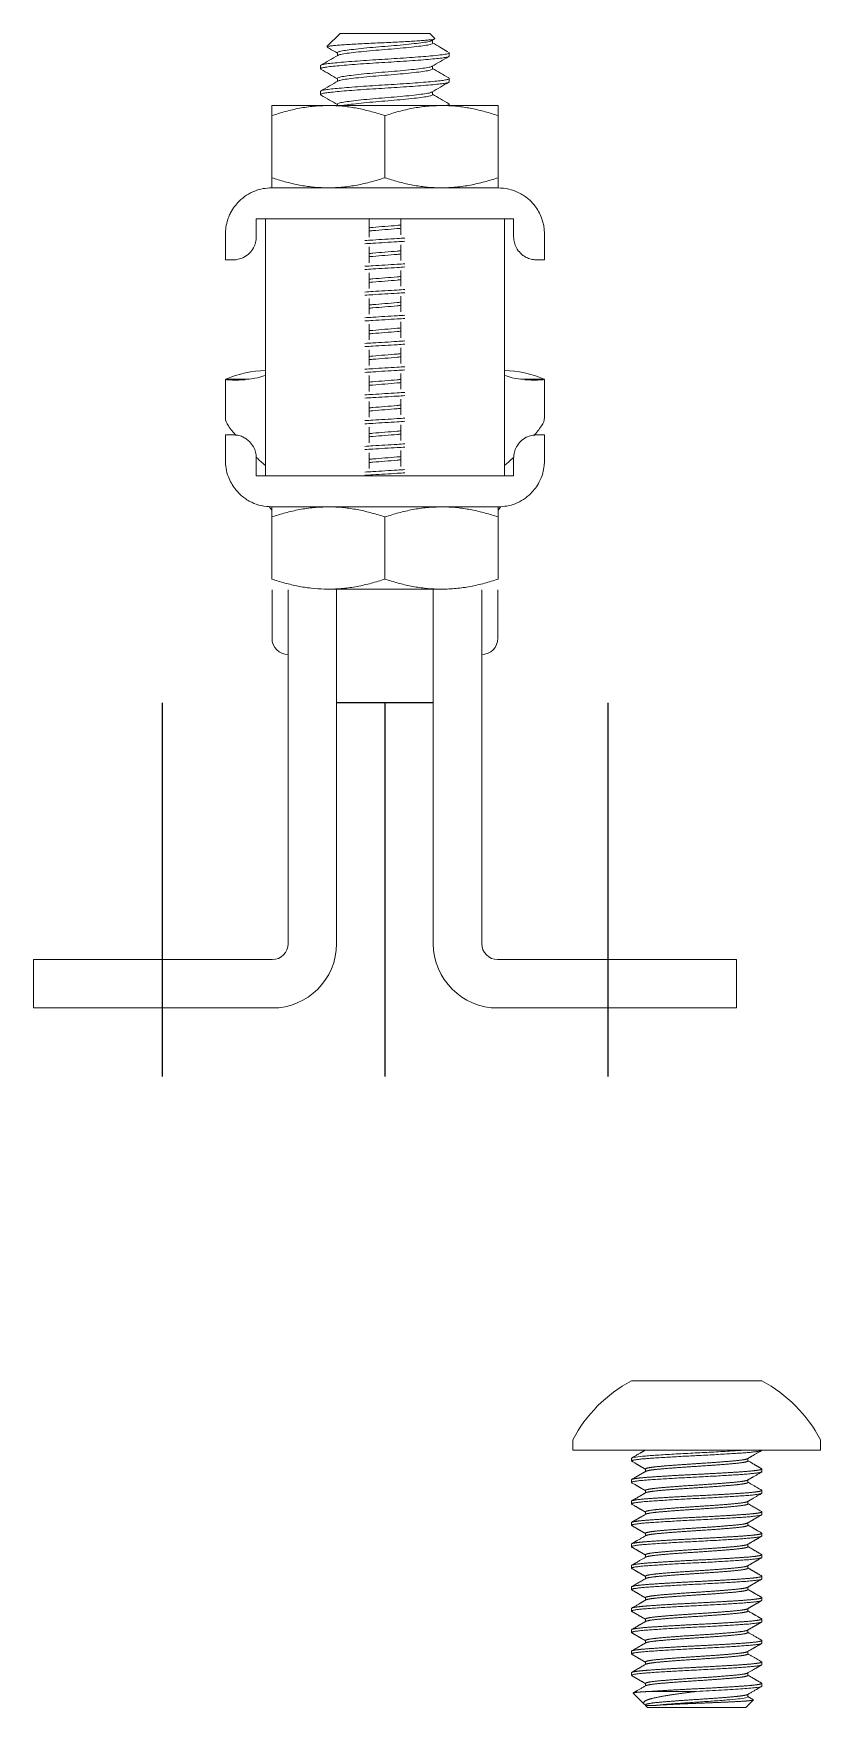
# Model space of a CAD drawing. Header units: inches. Extents: x -1 to 66.5, y -11.9 to 25.2.
# Drawn here: x 64.966 to 66.495, y -4.652 to -1.398 of the extents above; entities that cross this region are included whole.
import ezdxf

# ---------------------------------------------------------------- set-up
doc = ezdxf.new("R2010")
doc.units = ezdxf.units.IN
doc.header["$MEASUREMENT"] = 0
doc.linetypes.add('SLD-Solid', pattern=[0])
for name, color, linetype in [('Clamp', 30, 'Continuous'), ('Fastener', 134, 'Continuous'), ('Solenoid', 6, 'Continuous')]:
    doc.layers.add(name, color=color, linetype=linetype)

msp = doc.modelspace()

# ---------------------------------------------------------------- linework, layer by layer
at = {"layer": 'Clamp', "linetype": 'Continuous', "lineweight": 0}
for p, q in [((65.5616, -1.3984), (65.536, -1.424)), ((65.5616, -1.3984), (65.7358, -1.3984)), ((65.7456, -1.4082), (65.7358, -1.3984)), ((65.74, -1.4123), (65.7451, -1.4093)), ((65.7412, -1.4172), (65.7412, -1.4116)), ((65.7454, -1.4083), (65.7458, -1.4088)), ((65.5237, -1.4609), (65.5237, -1.4672)), ((65.5562, -1.4359), (65.5562, -1.4415)), ((65.7412, -1.4672), (65.7412, -1.4616)), ((65.7707, -1.434), (65.7698, -1.4332)), ((65.7736, -1.4363), (65.7724, -1.4354)), ((65.7737, -1.4363), (65.7726, -1.4352)), ((65.7737, -1.4363), (65.7736, -1.4363)), ((65.7737, -1.4422), (65.7737, -1.4363)), ((65.5562, -1.4859), (65.5562, -1.4915)), ((65.7737, -1.4922), (65.7737, -1.4859)), ((65.5237, -1.5109), (65.5237, -1.5172)), ((65.7412, -1.5172), (65.7412, -1.5116)), ((65.4287, -1.5384), (65.5387, -1.5384)), ((65.4287, -1.5581), (65.4287, -1.6788)), ((65.5387, -1.5384), (65.7587, -1.5384)), ((65.5562, -1.5359), (65.5562, -1.5384)), ((65.6487, -1.5581), (65.6487, -1.6788)), ((65.7587, -1.5384), (65.8687, -1.5384)), ((65.7737, -1.5384), (65.7737, -1.5359)), ((65.8687, -1.5581), (65.8687, -1.6788)), ((65.8687, -1.6984), (65.4287, -1.6984)), ((65.3387, -1.8384), (65.3387, -1.7884)), ((65.8987, -1.7584), (65.3987, -1.7584)), ((65.3987, -1.7584), (65.3987, -1.7934)), ((65.4167, -2.2584), (65.4167, -1.7584)), ((65.6177, -1.794), (65.6177, -1.7584)), ((65.6797, -1.7584), (65.6797, -1.7897)), ((65.8807, -2.2584), (65.8807, -1.7584)), ((65.8987, -1.7934), (65.8987, -1.7584)), ((65.9587, -1.7884), (65.9587, -1.8384)), ((65.6177, -1.844), (65.6177, -1.8134)), ((65.6797, -1.8091), (65.6797, -1.8397)), ((65.3537, -1.8384), (65.3387, -1.8384)), ((65.9587, -1.8384), (65.9437, -1.8384)), ((65.6177, -1.894), (65.6177, -1.8634)), ((65.6797, -1.8591), (65.6797, -1.8897)), ((65.6177, -1.944), (65.6177, -1.9134)), ((65.6797, -1.9091), (65.6797, -1.9397)), ((65.6177, -1.994), (65.6177, -1.9634)), ((65.6797, -1.9591), (65.6797, -1.9897)), ((65.6177, -2.044), (65.6177, -2.0134)), ((65.6797, -2.0091), (65.6797, -2.0397)), ((65.3387, -2.0706), (65.3387, -2.145)), ((65.3397, -2.07), (65.3846, -2.07)), ((65.6177, -2.094), (65.6177, -2.0634)), ((65.6797, -2.0591), (65.6797, -2.0897)), ((65.9128, -2.07), (65.9577, -2.07)), ((65.9587, -2.145), (65.9587, -2.0706)), ((65.6177, -2.144), (65.6177, -2.1134)), ((65.6797, -2.1091), (65.6797, -2.1397)), ((65.3387, -2.2284), (65.3387, -2.1784)), ((65.3387, -2.1784), (65.3537, -2.1784)), ((65.6177, -2.194), (65.6177, -2.1634)), ((65.6797, -2.1591), (65.6797, -2.1897)), ((65.9437, -2.1784), (65.9587, -2.1784)), ((65.9587, -2.1784), (65.9587, -2.2284)), ((65.6797, -2.2091), (65.6797, -2.2397)), ((65.3987, -2.2584), (65.3987, -2.2234)), ((65.6177, -2.244), (65.6177, -2.2134)), ((65.8987, -2.2584), (65.8987, -2.2234)), ((65.3987, -2.2584), (65.8987, -2.2584)), ((65.4287, -2.3184), (65.8687, -2.3184)), ((65.4287, -2.3381), (65.4287, -2.4588)), ((65.6487, -2.3381), (65.6487, -2.4588)), ((65.8687, -2.3381), (65.8687, -2.4588)), ((65.4607, -2.4794), (65.4607, -2.5182)), ((65.4607, -2.4794), (65.4607, -3.1674)), ((65.5387, -2.4784), (65.7587, -2.4784)), ((65.5547, -2.4794), (65.5547, -3.1674)), ((65.7427, -3.1674), (65.7427, -2.4794)), ((65.8367, -2.5182), (65.8367, -2.4794)), ((65.8367, -3.1674), (65.8367, -2.4794)), ((65.5547, -2.6984), (65.7427, -2.6984)), ((65.5547, -2.6994), (65.7427, -2.6994)), ((65.4607, -3.0284), (65.4607, -3.1674)), ((65.5547, -3.0284), (65.5547, -3.1674)), ((65.7427, -3.1674), (65.7427, -3.0284)), ((65.8367, -3.1674), (65.8367, -3.0284)), ((64.9657, -3.1984), (64.9657, -3.2924)), ((64.9657, -3.1984), (65.1847, -3.1984)), ((64.9657, -3.1984), (64.9657, -3.2924)), ((64.9657, -3.1984), (65.1847, -3.1984)), ((65.4297, -3.1984), (65.1847, -3.1984)), ((65.4297, -3.1984), (65.1847, -3.1984)), ((66.1127, -3.1984), (65.8677, -3.1984)), ((66.1127, -3.1984), (65.8677, -3.1984)), ((66.1127, -3.1984), (66.3317, -3.1984)), ((66.1127, -3.1984), (66.3317, -3.1984)), ((66.3317, -3.2924), (66.3317, -3.1984)), ((66.3317, -3.2924), (66.3317, -3.1984)), ((65.1847, -3.2924), (64.9657, -3.2924)), ((65.1847, -3.2924), (64.9657, -3.2924)), ((65.1847, -3.2924), (65.4297, -3.2924)), ((65.1847, -3.2924), (65.4297, -3.2924)), ((65.8677, -3.2924), (66.1127, -3.2924)), ((65.8677, -3.2924), (66.1127, -3.2924)), ((66.1127, -3.2924), (66.3317, -3.2924)), ((66.1127, -3.2924), (66.3317, -3.2924))]:
    msp.add_line(p, q, dxfattribs=at)
at = {"layer": 'Clamp', "linetype": 'Continuous', "lineweight": 0, "flags": 128}
for points in [[(65.4241, -2.3181), (65.426, -2.3215), (65.4284, -2.3245)], [(65.8688, -2.3249), (65.8714, -2.3215), (65.8732, -2.3183)]]:
    msp.add_lwpolyline(points, dxfattribs=at)
at = {"layer": 'Clamp', "linetype": 'Continuous', "lineweight": 0}
for centre, radius, start, end in [((65.4193, -2.2544), 0.2008, 90.7295, 113.3464), ((65.8782, -2.2544), 0.2008, 66.6536, 89.2705), ((65.4607, -2.5739), 0.0315, 180, 270), ((65.8367, -2.5739), 0.0315, 270, 0), ((65.4297, -3.1674), 0.125, 270, 0), ((65.4297, -3.1674), 0.031, 270, 0), ((65.4297, -3.1674), 0.125, 270, 0), ((65.4297, -3.1674), 0.031, 270, 0), ((65.8677, -3.1674), 0.125, 180, 270), ((65.8677, -3.1674), 0.125, 180, 270), ((65.8677, -3.1674), 0.031, 180, 270), ((65.8677, -3.1674), 0.031, 180, 270)]:
    msp.add_arc(centre, radius, start, end, dxfattribs=at)
for centre, major_axis, start_param, end_param in [((65.2522, 3.928), (-0.11, 6), 3.126295, 3.154133), ((66.0452, 3.928), (0.11, 6), 3.129053, 3.15689), ((65.4429, 0.7377), (-0.055, 3), 2.877532, 2.903305), ((65.8545, 0.7377), (0.055, 3), 3.379774, 3.405653)]:
    msp.add_ellipse(centre, major_axis=major_axis, ratio=0.193617, start_param=start_param, end_param=end_param, dxfattribs=at)
for points, knots in [([(65.7451, -1.4091), (65.7447, -1.4093), (65.7439, -1.4098), (65.7394, -1.4105), (65.7322, -1.4113), (65.7225, -1.4121), (65.7105, -1.4129), (65.6967, -1.4138), (65.6811, -1.4147), (65.6645, -1.4155), (65.6473, -1.4163), (65.6299, -1.4171), (65.6126, -1.418), (65.596, -1.4188), (65.5805, -1.4197), (65.5668, -1.4206), (65.5552, -1.4214), (65.546, -1.4221), (65.5397, -1.423), (65.5363, -1.4237), (65.5362, -1.4241), (65.5362, -1.4242)], [0, 0, 0, 0, 0.032351, 0.085083, 0.136325, 0.188947, 0.242119, 0.296781, 0.350809, 0.406404, 0.460431, 0.515955, 0.571449, 0.628476, 0.685287, 0.743745, 0.800556, 0.858977, 0.916813, 0.976223, 1, 1, 1, 1]), ([(65.5363, -1.425), (65.5378, -1.4259), (65.5445, -1.4297), (65.5511, -1.4336), (65.5562, -1.4366)], [0, 0, 0, 0, 0.233406, 1, 1, 1, 1]), ([(65.7392, -1.4123), (65.7389, -1.4126), (65.7378, -1.4136), (65.7295, -1.4151), (65.7151, -1.4171), (65.6955, -1.4193), (65.6728, -1.4215), (65.6487, -1.4234), (65.6246, -1.4254), (65.6019, -1.4276), (65.5824, -1.4298), (65.5678, -1.4318), (65.5581, -1.4337), (65.5568, -1.4352), (65.5562, -1.4359)], [0, 0, 0, 0, 0.0349812, 0.1213047, 0.2076281, 0.2970437, 0.3864593, 0.4727828, 0.5591063, 0.6485219, 0.7379375, 0.8242609, 0.9105844, 1, 1, 1, 1]), ([(65.7412, -1.4172), (65.7406, -1.4179), (65.7394, -1.4194), (65.7297, -1.4213), (65.715, -1.4233), (65.6955, -1.4255), (65.6728, -1.4277), (65.6487, -1.4297), (65.6246, -1.4316), (65.6019, -1.4338), (65.5824, -1.436), (65.5679, -1.438), (65.5594, -1.4396), (65.5583, -1.4407), (65.5579, -1.441)], [0, 0, 0, 0, 0.088875, 0.174677, 0.260479, 0.349354, 0.438229, 0.524031, 0.609833, 0.698708, 0.787584, 0.873385, 0.959187, 1, 1, 1, 1]), ([(65.7698, -1.4332), (65.7654, -1.4306), (65.7559, -1.4251), (65.7464, -1.4195), (65.7412, -1.4165)], [0, 0, 0, 0, 0.462597, 1, 1, 1, 1]), ([(65.525, -1.4681), (65.5245, -1.4678), (65.5228, -1.4669), (65.5255, -1.4655), (65.5326, -1.4639), (65.5441, -1.4626), (65.5595, -1.461), (65.5787, -1.4594), (65.6008, -1.4577), (65.6245, -1.4561), (65.6487, -1.4547), (65.6729, -1.4532), (65.6966, -1.4516), (65.7187, -1.45), (65.7379, -1.4483), (65.7534, -1.4468), (65.7648, -1.4454), (65.7723, -1.4438), (65.7732, -1.4427), (65.7737, -1.4422)], [0, 0, 0, 0, 0.032713, 0.094388, 0.154843, 0.213323, 0.273122, 0.334522, 0.396335, 0.457327, 0.516356, 0.575386, 0.636378, 0.698191, 0.75959, 0.819389, 0.87787, 0.938325, 1, 1, 1, 1]), ([(65.7736, -1.4363), (65.7723, -1.437), (65.7699, -1.4384), (65.757, -1.4402), (65.7395, -1.4419), (65.7187, -1.4437), (65.6966, -1.4454), (65.6729, -1.447), (65.6487, -1.4484), (65.6245, -1.4499), (65.6008, -1.4515), (65.5787, -1.4532), (65.5595, -1.4548), (65.544, -1.4563), (65.5326, -1.4577), (65.5251, -1.4593), (65.5242, -1.4604), (65.5237, -1.4609)], [0, 0, 0, 0, 0.0807898, 0.1586894, 0.237047, 0.3014939, 0.366375, 0.4303935, 0.4923528, 0.5543122, 0.6183307, 0.6832118, 0.7476587, 0.8104256, 0.8718082, 0.9352643, 1, 1, 1, 1]), ([(65.5571, -1.441), (65.5517, -1.4442), (65.5408, -1.4505), (65.5299, -1.4568), (65.5245, -1.46)], [0, 0, 0, 0, 0.499624, 1, 1, 1, 1]), ([(65.7395, -1.4621), (65.7391, -1.4624), (65.738, -1.4635), (65.7295, -1.4651), (65.715, -1.4671), (65.6955, -1.4693), (65.6728, -1.4715), (65.6487, -1.4734), (65.6246, -1.4754), (65.6019, -1.4776), (65.5824, -1.4798), (65.5678, -1.4818), (65.5581, -1.4837), (65.5568, -1.4852), (65.5562, -1.4859)], [0, 0, 0, 0, 0.041696, 0.127419, 0.213142, 0.301935, 0.390729, 0.476451, 0.562174, 0.650968, 0.739761, 0.825484, 0.911207, 1, 1, 1, 1]), ([(65.7403, -1.4621), (65.7458, -1.4589), (65.7566, -1.4526), (65.7676, -1.4462), (65.773, -1.4431)], [0, 0, 0, 0, 0.499587, 1, 1, 1, 1]), ([(65.5252, -1.5182), (65.5246, -1.5179), (65.5228, -1.517), (65.5255, -1.5155), (65.5326, -1.5139), (65.5441, -1.5126), (65.5595, -1.511), (65.5787, -1.5094), (65.6008, -1.5077), (65.6245, -1.5061), (65.6487, -1.5047), (65.6729, -1.5032), (65.6966, -1.5016), (65.7187, -1.5), (65.7379, -1.4983), (65.7534, -1.4968), (65.7648, -1.4954), (65.7723, -1.4938), (65.7732, -1.4927), (65.7737, -1.4922)], [0, 0, 0, 0, 0.037708, 0.099064, 0.159208, 0.217386, 0.276876, 0.337958, 0.399453, 0.460129, 0.518854, 0.577579, 0.638255, 0.699749, 0.760832, 0.820322, 0.8785, 0.938644, 1, 1, 1, 1]), ([(65.7722, -1.4849), (65.7729, -1.4852), (65.7746, -1.4861), (65.7719, -1.4876), (65.7649, -1.4892), (65.7533, -1.4905), (65.7379, -1.4921), (65.7187, -1.4937), (65.6966, -1.4954), (65.6729, -1.497), (65.6487, -1.4984), (65.6245, -1.4999), (65.6008, -1.5015), (65.5787, -1.5032), (65.5595, -1.5048), (65.544, -1.5063), (65.5326, -1.5077), (65.5251, -1.5093), (65.5242, -1.5104), (65.5237, -1.5109)], [0, 0, 0, 0, 0.03762, 0.098982, 0.159131, 0.217314, 0.27681, 0.337898, 0.399398, 0.46008, 0.51881, 0.57754, 0.638222, 0.699722, 0.76081, 0.820306, 0.878489, 0.938638, 1, 1, 1, 1]), ([(65.5244, -1.4681), (65.5299, -1.4712), (65.5405, -1.4774), (65.5511, -1.4836), (65.5562, -1.4866)], [0, 0, 0, 0, 0.516142, 1, 1, 1, 1]), ([(65.5573, -1.4909), (65.5518, -1.4941), (65.5409, -1.5005), (65.53, -1.5068), (65.5245, -1.51)], [0, 0, 0, 0, 0.499439, 1, 1, 1, 1]), ([(65.7412, -1.4672), (65.7406, -1.4679), (65.7394, -1.4694), (65.7297, -1.4713), (65.715, -1.4733), (65.6955, -1.4755), (65.6728, -1.4777), (65.6487, -1.4797), (65.6246, -1.4816), (65.6019, -1.4838), (65.5824, -1.486), (65.5679, -1.488), (65.5595, -1.4896), (65.5584, -1.4906), (65.5581, -1.4909)], [0, 0, 0, 0, 0.089153, 0.175224, 0.261294, 0.350447, 0.4396, 0.525671, 0.611741, 0.700894, 0.790048, 0.876118, 0.962188, 1, 1, 1, 1]), ([(65.7401, -1.5122), (65.7455, -1.5091), (65.7565, -1.5027), (65.7674, -1.4963), (65.7729, -1.4931)], [0, 0, 0, 0, 0.499393, 1, 1, 1, 1]), ([(65.7728, -1.4849), (65.7673, -1.4817), (65.7568, -1.4756), (65.7463, -1.4695), (65.7412, -1.4665)], [0, 0, 0, 0, 0.519464, 1, 1, 1, 1]), ([(65.5246, -1.5182), (65.5301, -1.5214), (65.5406, -1.5275), (65.5511, -1.5336), (65.5562, -1.5366)], [0, 0, 0, 0, 0.519472, 1, 1, 1, 1]), ([(65.7393, -1.5122), (65.739, -1.5125), (65.7378, -1.5135), (65.7295, -1.5151), (65.7151, -1.5171), (65.6955, -1.5193), (65.6728, -1.5215), (65.6487, -1.5234), (65.6246, -1.5254), (65.6019, -1.5276), (65.5824, -1.5298), (65.5678, -1.5318), (65.5581, -1.5337), (65.5568, -1.5352), (65.5562, -1.5359)], [0, 0, 0, 0, 0.036037, 0.122266, 0.208495, 0.297813, 0.38713, 0.473359, 0.559589, 0.648906, 0.738224, 0.824453, 0.910682, 1, 1, 1, 1]), ([(65.7412, -1.5172), (65.7406, -1.5179), (65.7394, -1.5194), (65.7297, -1.5213), (65.715, -1.5233), (65.6955, -1.5255), (65.6728, -1.5277), (65.6487, -1.5297), (65.6246, -1.5316), (65.6018, -1.5338), (65.5827, -1.5361), (65.5708, -1.5375), (65.5673, -1.5383), (65.5667, -1.5384)], [0, 0, 0, 0, 0.0996913, 0.1959352, 0.2921791, 0.3918705, 0.4915618, 0.5878057, 0.6840496, 0.7837409, 0.8834322, 0.9796761, 1, 1, 1, 1]), ([(65.773, -1.5351), (65.7676, -1.5319), (65.757, -1.5257), (65.7464, -1.5195), (65.7412, -1.5165)], [0, 0, 0, 0, 0.515057, 1, 1, 1, 1]), ([(65.4287, -1.5581), (65.4376, -1.5553), (65.4554, -1.5496), (65.4827, -1.5435), (65.5105, -1.5392), (65.5293, -1.5387), (65.5387, -1.5384)], [0, 0, 0, 0, 0.247269, 0.495363, 0.746874, 1, 1, 1, 1]), ([(65.4287, -1.5384), (65.4287, -1.5387), (65.4287, -1.5393), (65.4287, -1.5453), (65.4287, -1.5538), (65.4287, -1.5581)], [0, 0, 0, 0, 0.227076, 0.611316, 1, 1, 1, 1]), ([(65.5387, -1.5384), (65.5413, -1.5384), (65.5525, -1.5385), (65.5722, -1.54), (65.5979, -1.5441), (65.6234, -1.5501), (65.6403, -1.5554), (65.6487, -1.5581)], [0, 0, 0, 0, 0.070035, 0.299797, 0.530821, 0.76502, 1, 1, 1, 1]), ([(65.6487, -1.5581), (65.6576, -1.5553), (65.6754, -1.5496), (65.7027, -1.5435), (65.7305, -1.5392), (65.7493, -1.5387), (65.7587, -1.5384)], [0, 0, 0, 0, 0.247269, 0.495363, 0.746874, 1, 1, 1, 1]), ([(65.7587, -1.5384), (65.7613, -1.5384), (65.7725, -1.5385), (65.7922, -1.54), (65.8179, -1.5441), (65.8434, -1.5501), (65.8603, -1.5554), (65.8687, -1.5581)], [0, 0, 0, 0, 0.070035, 0.299797, 0.530821, 0.76502, 1, 1, 1, 1]), ([(65.7724, -1.5351), (65.7729, -1.5353), (65.7746, -1.5362), (65.7728, -1.5373), (65.7687, -1.5381), (65.7673, -1.5384)], [0, 0, 0, 0, 0.2557461, 0.7426213, 1, 1, 1, 1]), ([(65.8687, -1.5581), (65.8687, -1.5538), (65.8687, -1.5454), (65.8687, -1.5393), (65.8687, -1.5387), (65.8687, -1.5384)], [0, 0, 0, 0, 0.384596, 0.772923, 1, 1, 1, 1]), ([(65.5387, -1.6984), (65.5361, -1.6984), (65.5249, -1.6983), (65.5052, -1.6968), (65.4796, -1.6928), (65.454, -1.6868), (65.4371, -1.6815), (65.4287, -1.6788)], [0, 0, 0, 0, 0.0700348, 0.2997968, 0.5308205, 0.7650202, 1, 1, 1, 1]), ([(65.4287, -1.6788), (65.4287, -1.683), (65.4287, -1.6915), (65.4287, -1.6976), (65.4287, -1.6982), (65.4287, -1.6984)], [0, 0, 0, 0, 0.384596, 0.772923, 1, 1, 1, 1]), ([(65.6487, -1.6788), (65.6398, -1.6816), (65.622, -1.6872), (65.5947, -1.6934), (65.5669, -1.6976), (65.5481, -1.6982), (65.5387, -1.6984)], [0, 0, 0, 0, 0.247269, 0.495363, 0.746874, 1, 1, 1, 1]), ([(65.7587, -1.6984), (65.7561, -1.6984), (65.7449, -1.6983), (65.7252, -1.6968), (65.6996, -1.6928), (65.674, -1.6868), (65.6571, -1.6815), (65.6487, -1.6788)], [0, 0, 0, 0, 0.070035, 0.299797, 0.530821, 0.76502, 1, 1, 1, 1]), ([(65.8687, -1.6788), (65.8598, -1.6816), (65.842, -1.6872), (65.8147, -1.6934), (65.7869, -1.6976), (65.7681, -1.6982), (65.7587, -1.6984)], [0, 0, 0, 0, 0.247269, 0.495363, 0.746874, 1, 1, 1, 1]), ([(65.8687, -1.6984), (65.8687, -1.6982), (65.8687, -1.6976), (65.8687, -1.6915), (65.8687, -1.683), (65.8687, -1.6788)], [0, 0, 0, 0, 0.227076, 0.611316, 1, 1, 1, 1]), ([(65.4287, -1.6984), (65.423, -1.6987), (65.4115, -1.6994), (65.395, -1.7044), (65.3793, -1.7124), (65.3664, -1.7228), (65.3563, -1.7344), (65.3497, -1.7448), (65.345, -1.7548), (65.3415, -1.7651), (65.3391, -1.7766), (65.3388, -1.7852), (65.3387, -1.7884)], [0, 0, 0, 0, 0.121921, 0.24654, 0.387625, 0.531601, 0.635216, 0.740398, 0.799933, 0.860369, 0.947583, 1, 1, 1, 1]), ([(65.9587, -1.7884), (65.9585, -1.7835), (65.9581, -1.7753), (65.9557, -1.7649), (65.9525, -1.7549), (65.9474, -1.7441), (65.9386, -1.7309), (65.9259, -1.7179), (65.9088, -1.7071), (65.8897, -1.6999), (65.8758, -1.6989), (65.8687, -1.6984)], [0, 0, 0, 0, 0.080202, 0.132242, 0.185729, 0.27893, 0.374409, 0.535654, 0.701444, 0.848623, 1, 1, 1, 1]), ([(65.6797, -1.7707), (65.6772, -1.771), (65.6675, -1.7719), (65.6487, -1.7734), (65.6299, -1.7749), (65.6202, -1.7759), (65.6177, -1.7761)], [0, 0, 0, 0, 0.126896, 0.5, 0.873104, 1, 1, 1, 1]), ([(65.6797, -1.777), (65.6772, -1.7772), (65.6675, -1.7782), (65.6487, -1.7797), (65.6299, -1.7812), (65.6202, -1.7821), (65.6177, -1.7824)], [0, 0, 0, 0, 0.126896, 0.5, 0.873104, 1, 1, 1, 1]), ([(65.3537, -1.8384), (65.357, -1.8382), (65.3635, -1.8379), (65.3743, -1.834), (65.3848, -1.8269), (65.393, -1.8165), (65.3978, -1.8051), (65.3984, -1.7972), (65.3987, -1.7934)], [0, 0, 0, 0, 0.192183, 0.383938, 0.589627, 0.75572, 0.881839, 1, 1, 1, 1]), ([(65.6875, -1.796), (65.6825, -1.7963), (65.67, -1.7972), (65.6487, -1.7984), (65.6274, -1.7997), (65.6149, -1.8005), (65.6099, -1.8009)], [0, 0, 0, 0, 0.197312, 0.5, 0.802688, 1, 1, 1, 1]), ([(65.6099, -1.8071), (65.6149, -1.8068), (65.6274, -1.8059), (65.6487, -1.8047), (65.67, -1.8034), (65.6825, -1.8026), (65.6875, -1.8022)], [0, 0, 0, 0, 0.197312, 0.5, 0.802688, 1, 1, 1, 1]), ([(65.6797, -1.8207), (65.6772, -1.821), (65.6675, -1.8219), (65.6487, -1.8234), (65.6299, -1.8249), (65.6202, -1.8259), (65.6177, -1.8261)], [0, 0, 0, 0, 0.126896, 0.5, 0.873104, 1, 1, 1, 1]), ([(65.8987, -1.7934), (65.899, -1.7973), (65.8996, -1.8051), (65.9044, -1.8164), (65.9111, -1.8251), (65.9186, -1.8311), (65.9264, -1.8353), (65.9349, -1.838), (65.9408, -1.8383), (65.9437, -1.8384)], [0, 0, 0, 0, 0.121008, 0.241504, 0.408122, 0.530914, 0.653941, 0.82684, 1, 1, 1, 1]), ([(65.6875, -1.846), (65.6825, -1.8463), (65.67, -1.8472), (65.6487, -1.8484), (65.6274, -1.8497), (65.6149, -1.8505), (65.6099, -1.8509)], [0, 0, 0, 0, 0.197312, 0.5, 0.802688, 1, 1, 1, 1]), ([(65.6099, -1.8571), (65.6149, -1.8568), (65.6274, -1.8559), (65.6487, -1.8547), (65.67, -1.8534), (65.6825, -1.8526), (65.6875, -1.8522)], [0, 0, 0, 0, 0.197312, 0.5, 0.802688, 1, 1, 1, 1]), ([(65.6797, -1.827), (65.6772, -1.8272), (65.6675, -1.8282), (65.6487, -1.8297), (65.6299, -1.8312), (65.6202, -1.8321), (65.6177, -1.8324)], [0, 0, 0, 0, 0.126896, 0.5, 0.873104, 1, 1, 1, 1]), ([(65.6797, -1.8707), (65.6772, -1.871), (65.6675, -1.8719), (65.6487, -1.8734), (65.6299, -1.8749), (65.6202, -1.8759), (65.6177, -1.8761)], [0, 0, 0, 0, 0.1268965, 0.5, 0.8731035, 1, 1, 1, 1]), ([(65.6797, -1.877), (65.6772, -1.8772), (65.6675, -1.8782), (65.6487, -1.8797), (65.6299, -1.8812), (65.6202, -1.8821), (65.6177, -1.8824)], [0, 0, 0, 0, 0.126896, 0.5, 0.873104, 1, 1, 1, 1]), ([(65.6875, -1.896), (65.6825, -1.8963), (65.67, -1.8972), (65.6487, -1.8984), (65.6274, -1.8997), (65.6149, -1.9005), (65.6099, -1.9009)], [0, 0, 0, 0, 0.197312, 0.5, 0.802688, 1, 1, 1, 1]), ([(65.6099, -1.9071), (65.6149, -1.9068), (65.6274, -1.9059), (65.6487, -1.9047), (65.67, -1.9034), (65.6825, -1.9026), (65.6875, -1.9022)], [0, 0, 0, 0, 0.197312, 0.5, 0.802688, 1, 1, 1, 1]), ([(65.6875, -1.946), (65.6825, -1.9463), (65.67, -1.9472), (65.6487, -1.9484), (65.6274, -1.9497), (65.6149, -1.9505), (65.6099, -1.9509)], [0, 0, 0, 0, 0.197312, 0.5, 0.802688, 1, 1, 1, 1]), ([(65.6797, -1.9207), (65.6772, -1.921), (65.6675, -1.9219), (65.6487, -1.9234), (65.6299, -1.9249), (65.6202, -1.9259), (65.6177, -1.9261)], [0, 0, 0, 0, 0.126896, 0.5, 0.873104, 1, 1, 1, 1]), ([(65.6797, -1.927), (65.6772, -1.9272), (65.6675, -1.9282), (65.6487, -1.9297), (65.6299, -1.9312), (65.6202, -1.9321), (65.6177, -1.9324)], [0, 0, 0, 0, 0.126896, 0.5, 0.873104, 1, 1, 1, 1]), ([(65.6099, -1.9571), (65.6149, -1.9568), (65.6274, -1.9559), (65.6487, -1.9547), (65.67, -1.9534), (65.6825, -1.9526), (65.6875, -1.9522)], [0, 0, 0, 0, 0.197312, 0.5, 0.802688, 1, 1, 1, 1]), ([(65.6797, -1.9707), (65.6772, -1.971), (65.6675, -1.9719), (65.6487, -1.9734), (65.6299, -1.9749), (65.6202, -1.9759), (65.6177, -1.9761)], [0, 0, 0, 0, 0.126896, 0.5, 0.873104, 1, 1, 1, 1]), ([(65.6797, -1.977), (65.6772, -1.9772), (65.6675, -1.9782), (65.6487, -1.9797), (65.6299, -1.9812), (65.6202, -1.9821), (65.6177, -1.9824)], [0, 0, 0, 0, 0.126896, 0.5, 0.873104, 1, 1, 1, 1]), ([(65.6875, -1.996), (65.6825, -1.9963), (65.67, -1.9972), (65.6487, -1.9984), (65.6274, -1.9997), (65.6149, -2.0005), (65.6099, -2.0009)], [0, 0, 0, 0, 0.197312, 0.5, 0.802688, 1, 1, 1, 1]), ([(65.6099, -2.0071), (65.6149, -2.0068), (65.6274, -2.0059), (65.6487, -2.0047), (65.67, -2.0034), (65.6825, -2.0026), (65.6875, -2.0022)], [0, 0, 0, 0, 0.197312, 0.5, 0.802688, 1, 1, 1, 1]), ([(65.6875, -2.046), (65.6825, -2.0463), (65.67, -2.0472), (65.6487, -2.0484), (65.6274, -2.0497), (65.6149, -2.0505), (65.6099, -2.0509)], [0, 0, 0, 0, 0.197312, 0.5, 0.802688, 1, 1, 1, 1]), ([(65.6797, -2.0207), (65.6772, -2.021), (65.6675, -2.0219), (65.6487, -2.0234), (65.6299, -2.0249), (65.6202, -2.0259), (65.6177, -2.0261)], [0, 0, 0, 0, 0.1268965, 0.5, 0.8731035, 1, 1, 1, 1]), ([(65.6797, -2.027), (65.6772, -2.0272), (65.6675, -2.0282), (65.6487, -2.0297), (65.6299, -2.0312), (65.6202, -2.0321), (65.6177, -2.0324)], [0, 0, 0, 0, 0.1268965, 0.5, 0.8731035, 1, 1, 1, 1]), ([(65.3444, -2.0716), (65.3417, -2.0714), (65.34, -2.0712), (65.3384, -2.0707), (65.3386, -2.0704), (65.3397, -2.07)], [0, 0, 0, 0, 0.5, 0.5, 1, 1, 1, 1]), ([(65.4167, -2.0622), (65.4118, -2.0641), (65.4003, -2.0686), (65.3854, -2.0702), (65.3768, -2.0712)], [0, 0, 0, 0, 0.4218554, 1, 1, 1, 1]), ([(65.6099, -2.0571), (65.6149, -2.0568), (65.6274, -2.0559), (65.6487, -2.0547), (65.67, -2.0534), (65.6825, -2.0526), (65.6875, -2.0522)], [0, 0, 0, 0, 0.197312, 0.5, 0.802688, 1, 1, 1, 1]), ([(65.6797, -2.0707), (65.6772, -2.071), (65.6675, -2.0719), (65.6487, -2.0734), (65.6299, -2.0749), (65.6202, -2.0759), (65.6177, -2.0761)], [0, 0, 0, 0, 0.126896, 0.5, 0.873104, 1, 1, 1, 1]), ([(65.6797, -2.077), (65.6772, -2.0772), (65.6675, -2.0782), (65.6487, -2.0797), (65.6299, -2.0812), (65.6202, -2.0821), (65.6177, -2.0824)], [0, 0, 0, 0, 0.126896, 0.5, 0.873104, 1, 1, 1, 1]), ([(65.9207, -2.0712), (65.9121, -2.0702), (65.8972, -2.0686), (65.8856, -2.0641), (65.8807, -2.0622)], [0, 0, 0, 0, 0.574573, 1, 1, 1, 1]), ([(65.9577, -2.07), (65.9588, -2.0704), (65.959, -2.0707), (65.9574, -2.0712), (65.9557, -2.0714), (65.953, -2.0716)], [0, 0, 0, 0, 0.5, 0.5, 1, 1, 1, 1]), ([(65.6875, -2.096), (65.6825, -2.0963), (65.67, -2.0972), (65.6487, -2.0984), (65.6274, -2.0997), (65.6149, -2.1005), (65.6099, -2.1009)], [0, 0, 0, 0, 0.197312, 0.5, 0.802688, 1, 1, 1, 1]), ([(65.6099, -2.1071), (65.6149, -2.1068), (65.6274, -2.1059), (65.6487, -2.1047), (65.67, -2.1034), (65.6825, -2.1026), (65.6875, -2.1022)], [0, 0, 0, 0, 0.197312, 0.5, 0.802688, 1, 1, 1, 1]), ([(65.6875, -2.146), (65.6825, -2.1463), (65.67, -2.1472), (65.6487, -2.1484), (65.6274, -2.1497), (65.6149, -2.1505), (65.6099, -2.1509)], [0, 0, 0, 0, 0.197312, 0.5, 0.802688, 1, 1, 1, 1]), ([(65.6797, -2.1207), (65.6772, -2.121), (65.6675, -2.1219), (65.6487, -2.1234), (65.6299, -2.1249), (65.6202, -2.1259), (65.6177, -2.1261)], [0, 0, 0, 0, 0.126896, 0.5, 0.873104, 1, 1, 1, 1]), ([(65.6797, -2.127), (65.6772, -2.1272), (65.6675, -2.1282), (65.6487, -2.1297), (65.6299, -2.1312), (65.6202, -2.1321), (65.6177, -2.1324)], [0, 0, 0, 0, 0.126896, 0.5, 0.873104, 1, 1, 1, 1]), ([(65.3987, -2.2234), (65.3984, -2.2195), (65.3978, -2.2118), (65.393, -2.2004), (65.3863, -2.1918), (65.3788, -2.1858), (65.3711, -2.1816), (65.3625, -2.1789), (65.3567, -2.1786), (65.3537, -2.1784)], [0, 0, 0, 0, 0.121009, 0.241505, 0.408122, 0.529383, 0.653944, 0.825202, 1, 1, 1, 1]), ([(65.6099, -2.1571), (65.6149, -2.1568), (65.6274, -2.1559), (65.6487, -2.1547), (65.67, -2.1534), (65.6825, -2.1526), (65.6875, -2.1522)], [0, 0, 0, 0, 0.197312, 0.5, 0.802688, 1, 1, 1, 1]), ([(65.6797, -2.1707), (65.6772, -2.171), (65.6675, -2.1719), (65.6487, -2.1734), (65.6299, -2.1749), (65.6202, -2.1759), (65.6177, -2.1761)], [0, 0, 0, 0, 0.126896, 0.5, 0.873104, 1, 1, 1, 1]), ([(65.6797, -2.177), (65.6772, -2.1772), (65.6675, -2.1782), (65.6487, -2.1797), (65.6299, -2.1812), (65.6202, -2.1821), (65.6177, -2.1824)], [0, 0, 0, 0, 0.126896, 0.5, 0.873104, 1, 1, 1, 1]), ([(65.9437, -2.1784), (65.9405, -2.1786), (65.9339, -2.179), (65.9231, -2.1828), (65.9126, -2.1899), (65.9044, -2.2004), (65.8996, -2.2118), (65.899, -2.2196), (65.8987, -2.2234)], [0, 0, 0, 0, 0.192183, 0.383938, 0.589627, 0.75572, 0.881839, 1, 1, 1, 1]), ([(65.6875, -2.196), (65.6825, -2.1963), (65.67, -2.1972), (65.6487, -2.1984), (65.6274, -2.1997), (65.6149, -2.2005), (65.6099, -2.2009)], [0, 0, 0, 0, 0.197312, 0.5, 0.802688, 1, 1, 1, 1]), ([(65.6099, -2.2071), (65.6149, -2.2068), (65.6274, -2.2059), (65.6487, -2.2047), (65.67, -2.2034), (65.6825, -2.2026), (65.6875, -2.2022)], [0, 0, 0, 0, 0.197312, 0.5, 0.802688, 1, 1, 1, 1]), ([(65.3387, -2.2284), (65.339, -2.2334), (65.3395, -2.2449), (65.3439, -2.2597), (65.35, -2.2728), (65.3589, -2.286), (65.3716, -2.2991), (65.3888, -2.3099), (65.4079, -2.317), (65.4218, -2.3179), (65.4287, -2.3184)], [0, 0, 0, 0, 0.080226, 0.185456, 0.279715, 0.374206, 0.537738, 0.701359, 0.85078, 1, 1, 1, 1]), ([(65.4167, -2.2383), (65.412, -2.2344), (65.4065, -2.2298), (65.3995, -2.2227), (65.3985, -2.2217)], [0, 0, 0, 0, 0.860306, 1, 1, 1, 1]), ([(65.6797, -2.2207), (65.6772, -2.221), (65.6675, -2.2219), (65.6487, -2.2234), (65.6299, -2.2249), (65.6202, -2.2259), (65.6177, -2.2261)], [0, 0, 0, 0, 0.126896, 0.5, 0.873104, 1, 1, 1, 1]), ([(65.6797, -2.227), (65.6772, -2.2272), (65.6675, -2.2282), (65.6487, -2.2297), (65.6299, -2.2312), (65.6202, -2.2321), (65.6177, -2.2324)], [0, 0, 0, 0, 0.126896, 0.5, 0.873104, 1, 1, 1, 1]), ([(65.8687, -2.3184), (65.8745, -2.3181), (65.886, -2.3174), (65.9025, -2.3124), (65.9181, -2.3044), (65.9311, -2.2939), (65.9412, -2.2824), (65.9492, -2.2697), (65.9552, -2.2551), (65.9583, -2.2403), (65.9586, -2.2317), (65.9587, -2.2284)], [0, 0, 0, 0, 0.123246, 0.246594, 0.389151, 0.531727, 0.636222, 0.740584, 0.860336, 0.947571, 1, 1, 1, 1]), ([(65.8989, -2.2217), (65.898, -2.2226), (65.891, -2.2297), (65.8855, -2.2343), (65.8807, -2.2383)], [0, 0, 0, 0, 0.1240797, 1, 1, 1, 1]), ([(65.6875, -2.246), (65.6825, -2.2463), (65.67, -2.2472), (65.6487, -2.2484), (65.6274, -2.2497), (65.6149, -2.2505), (65.6099, -2.2509)], [0, 0, 0, 0, 0.197312, 0.5, 0.802688, 1, 1, 1, 1]), ([(65.6099, -2.2571), (65.6149, -2.2568), (65.6274, -2.2559), (65.6487, -2.2547), (65.67, -2.2534), (65.6825, -2.2526), (65.6875, -2.2522)], [0, 0, 0, 0, 0.197312, 0.5, 0.802688, 1, 1, 1, 1]), ([(65.4287, -2.3381), (65.4376, -2.3353), (65.4554, -2.3296), (65.4827, -2.3235), (65.5105, -2.3192), (65.5293, -2.3187), (65.5387, -2.3184)], [0, 0, 0, 0, 0.247269, 0.495363, 0.746874, 1, 1, 1, 1]), ([(65.4287, -2.3184), (65.4287, -2.3187), (65.4287, -2.3193), (65.4287, -2.3253), (65.4287, -2.3338), (65.4287, -2.3381)], [0, 0, 0, 0, 0.227076, 0.611316, 1, 1, 1, 1]), ([(65.5387, -2.3184), (65.5413, -2.3184), (65.5525, -2.3185), (65.5722, -2.32), (65.5979, -2.3241), (65.6234, -2.3301), (65.6403, -2.3354), (65.6487, -2.3381)], [0, 0, 0, 0, 0.070035, 0.299797, 0.530821, 0.76502, 1, 1, 1, 1]), ([(65.6487, -2.3381), (65.6576, -2.3353), (65.6754, -2.3296), (65.7027, -2.3235), (65.7305, -2.3192), (65.7493, -2.3187), (65.7587, -2.3184)], [0, 0, 0, 0, 0.247269, 0.495363, 0.746874, 1, 1, 1, 1]), ([(65.7587, -2.3184), (65.7613, -2.3184), (65.7725, -2.3185), (65.7922, -2.32), (65.8179, -2.3241), (65.8434, -2.3301), (65.8603, -2.3354), (65.8687, -2.3381)], [0, 0, 0, 0, 0.070035, 0.299797, 0.530821, 0.76502, 1, 1, 1, 1]), ([(65.8687, -2.3381), (65.8687, -2.3338), (65.8687, -2.3254), (65.8687, -2.3193), (65.8687, -2.3187), (65.8687, -2.3184)], [0, 0, 0, 0, 0.384596, 0.772923, 1, 1, 1, 1]), ([(65.5387, -2.4784), (65.5361, -2.4784), (65.5249, -2.4783), (65.5052, -2.4768), (65.4796, -2.4728), (65.454, -2.4668), (65.4371, -2.4615), (65.4287, -2.4588)], [0, 0, 0, 0, 0.070035, 0.299797, 0.530821, 0.76502, 1, 1, 1, 1]), ([(65.6487, -2.4588), (65.6398, -2.4616), (65.622, -2.4672), (65.5947, -2.4734), (65.5669, -2.4776), (65.5481, -2.4782), (65.5387, -2.4784)], [0, 0, 0, 0, 0.2472686, 0.4953626, 0.746874, 1, 1, 1, 1]), ([(65.7587, -2.4784), (65.7561, -2.4784), (65.7449, -2.4783), (65.7252, -2.4768), (65.6996, -2.4728), (65.674, -2.4668), (65.6571, -2.4615), (65.6487, -2.4588)], [0, 0, 0, 0, 0.070035, 0.299797, 0.530821, 0.76502, 1, 1, 1, 1]), ([(65.8687, -2.4588), (65.8598, -2.4616), (65.842, -2.4672), (65.8147, -2.4734), (65.7869, -2.4776), (65.7681, -2.4782), (65.7587, -2.4784)], [0, 0, 0, 0, 0.247269, 0.495363, 0.746874, 1, 1, 1, 1]), ([(65.4292, -2.4794), (65.4292, -2.4854), (65.4292, -2.4972), (65.4292, -2.5118), (65.4292, -2.5231), (65.4292, -2.5313), (65.4292, -2.5359), (65.4292, -2.5381)], [0, 0, 0, 0, 0.279789, 0.559084, 0.711618, 0.862466, 1, 1, 1, 1]), ([(65.8682, -2.5381), (65.8682, -2.5359), (65.8682, -2.5288), (65.8682, -2.5148), (65.8682, -2.4973), (65.8682, -2.4854), (65.8682, -2.4794)], [0, 0, 0, 0, 0.137935, 0.440706, 0.720267, 1, 1, 1, 1]), ([(65.8682, -2.5739), (65.8682, -2.5739), (65.8682, -2.564), (65.8682, -2.5285), (65.8682, -2.5045), (65.8682, -2.4794)], [0, 0, 0, 0, 0.5, 0.5, 1, 1, 1, 1])]:
    msp.add_open_spline(points, degree=3, knots=knots, dxfattribs=at)
for points in [[(65.3444, -2.1611), (65.3406, -2.156), (65.3387, -2.1506), (65.3387, -2.145)], [(65.9587, -2.145), (65.9587, -2.1506), (65.9568, -2.156), (65.953, -2.1611)], [(65.4292, -2.4794), (65.4292, -2.5316), (65.4292, -2.5739), (65.4292, -2.5739)]]:
    msp.add_open_spline(points, degree=3, dxfattribs=at)
at = {"layer": 'Fastener', "linetype": 'SLD-Solid', "lineweight": 15}
for p, q in [((66.1278, -4.0172), (66.2544, -4.0172)), ((66.2544, -4.0172), (66.3811, -4.0172)), ((66.0138, -4.1317), (66.0138, -4.1519)), ((66.4951, -4.1519), (66.4951, -4.1317)), ((66.0138, -4.1519), (66.2544, -4.1519)), ((66.2544, -4.1519), (66.4951, -4.1519)), ((66.1278, -4.1675), (66.1278, -4.1727)), ((66.1548, -4.1884), (66.1548, -4.1932)), ((66.354, -4.1727), (66.354, -4.1679)), ((66.3811, -4.1936), (66.3811, -4.1884)), ((66.1278, -4.2092), (66.1278, -4.2144)), ((66.354, -4.2144), (66.354, -4.2096)), ((66.1278, -4.2509), (66.1278, -4.2561)), ((66.1548, -4.23), (66.1548, -4.2349)), ((66.354, -4.2561), (66.354, -4.2512)), ((66.3811, -4.2352), (66.3811, -4.23)), ((66.1278, -4.2925), (66.1278, -4.2977)), ((66.1548, -4.2717), (66.1548, -4.2766)), ((66.354, -4.2977), (66.354, -4.2929)), ((66.3811, -4.2769), (66.3811, -4.2717)), ((66.1548, -4.3134), (66.1548, -4.3182)), ((66.3811, -4.3186), (66.3811, -4.3134)), ((66.1278, -4.3342), (66.1278, -4.3394)), ((66.1548, -4.355), (66.1548, -4.3599)), ((66.354, -4.3394), (66.354, -4.3346)), ((66.3811, -4.3602), (66.3811, -4.355)), ((66.1278, -4.3759), (66.1278, -4.3811)), ((66.354, -4.3811), (66.354, -4.3762)), ((66.1278, -4.4175), (66.1278, -4.4227)), ((66.1548, -4.3967), (66.1548, -4.4016)), ((66.354, -4.4227), (66.354, -4.4179)), ((66.3811, -4.4019), (66.3811, -4.3967)), ((66.1548, -4.4384), (66.1548, -4.4432)), ((66.3811, -4.4436), (66.3811, -4.4384)), ((66.1278, -4.4592), (66.1278, -4.4644)), ((66.1548, -4.48), (66.1548, -4.4849)), ((66.354, -4.4644), (66.354, -4.4596)), ((66.3811, -4.4852), (66.3811, -4.48)), ((66.1278, -4.5009), (66.1278, -4.5061)), ((66.1548, -4.5217), (66.1548, -4.5266)), ((66.354, -4.5061), (66.354, -4.5012)), ((66.3811, -4.5269), (66.3811, -4.5217)), ((66.1278, -4.5425), (66.1278, -4.5477)), ((66.354, -4.5477), (66.354, -4.5429)), ((66.1278, -4.5842), (66.1278, -4.5894)), ((66.1548, -4.5634), (66.1548, -4.5682)), ((66.354, -4.5894), (66.354, -4.5846)), ((66.3811, -4.5686), (66.3811, -4.5634)), ((66.1548, -4.605), (66.1548, -4.6099)), ((66.3811, -4.6102), (66.3811, -4.605)), ((66.1311, -4.624), (66.1524, -4.6453)), ((66.1548, -4.6467), (66.1548, -4.6477)), ((66.1548, -4.647), (66.1548, -4.6471)), ((66.1548, -4.6477), (66.159, -4.6519)), ((66.3498, -4.6519), (66.159, -4.6519)), ((66.1649, -4.6207), (66.2544, -4.6207)), ((66.3498, -4.6519), (66.3646, -4.6372)), ((66.354, -4.6311), (66.354, -4.6262))]:
    msp.add_line(p, q, dxfattribs=at)
at = {"layer": 'Fastener', "linetype": 'SLD-Solid', "lineweight": 15, "flags": 128}
for points in [[(66.1282, -4.1733), (66.128, -4.1731), (66.1278, -4.1729), (66.1278, -4.1727), (66.1278, -4.1725), (66.1281, -4.1723), (66.1284, -4.1721), (66.129, -4.1719), (66.1297, -4.1716), (66.1305, -4.1714), (66.1315, -4.1711), (66.1326, -4.1709), (66.1338, -4.1707), (66.1351, -4.1705), (66.1366, -4.1703), (66.1381, -4.17), (66.1398, -4.1698), (66.1417, -4.1696), (66.1436, -4.1694), (66.1457, -4.1692), (66.1478, -4.1689), (66.1501, -4.1687), (66.1525, -4.1685), (66.1548, -4.1683), (66.1572, -4.1681), (66.1597, -4.1679), (66.1622, -4.1677), (66.1649, -4.1675), (66.168, -4.1673), (66.1712, -4.1671), (66.1746, -4.1669), (66.1781, -4.1666), (66.1817, -4.1664), (66.1854, -4.1662), (66.1892, -4.1659), (66.1928, -4.1657), (66.1964, -4.1655), (66.2001, -4.1653), (66.2039, -4.1651), (66.2077, -4.1648), (66.2116, -4.1646), (66.2155, -4.1644), (66.2194, -4.1642), (66.2234, -4.1639), (66.2274, -4.1637), (66.2314, -4.1635), (66.2355, -4.1633), (66.2393, -4.1631), (66.2431, -4.1629), (66.2469, -4.1627), (66.2507, -4.1625), (66.2544, -4.1623), (66.2588, -4.1621), (66.2632, -4.1619), (66.2675, -4.1617), (66.2719, -4.1614), (66.2763, -4.1612), (66.2807, -4.161), (66.2851, -4.1607), (66.2891, -4.1605), (66.293, -4.1603), (66.2969, -4.1601), (66.3008, -4.1598), (66.3046, -4.1596), (66.3084, -4.1594), (66.3121, -4.1592), (66.3158, -4.159), (66.3193, -4.1587), (66.3228, -4.1585), (66.3263, -4.1583), (66.3296, -4.1581), (66.3326, -4.1579), (66.3356, -4.1577), (66.3385, -4.1575), (66.3413, -4.1573), (66.344, -4.1571), (66.347, -4.1569), (66.3499, -4.1567), (66.3528, -4.1565), (66.3555, -4.1562), (66.3581, -4.156), (66.3606, -4.1558), (66.363, -4.1555), (66.3651, -4.1553), (66.367, -4.1551), (66.3689, -4.1549), (66.3706, -4.1546), (66.3722, -4.1544), (66.3736, -4.1542), (66.375, -4.154), (66.3762, -4.1538), (66.3772, -4.1535), (66.3782, -4.1533), (66.379, -4.1531), (66.3797, -4.1529), (66.3802, -4.1527), (66.3806, -4.1525), (66.3809, -4.1523), (66.381, -4.1521), (66.3811, -4.1519), (66.3811, -4.1519)], [(66.1282, -4.215), (66.128, -4.2148), (66.1278, -4.2146), (66.1278, -4.2144), (66.1278, -4.2142), (66.1281, -4.214), (66.1284, -4.2137), (66.129, -4.2135), (66.1297, -4.2133), (66.1305, -4.2131), (66.1315, -4.2128), (66.1326, -4.2126), (66.1338, -4.2124), (66.1351, -4.2122), (66.1366, -4.2119), (66.1381, -4.2117), (66.1398, -4.2115), (66.1417, -4.2113), (66.1436, -4.211), (66.1457, -4.2108), (66.1478, -4.2106), (66.1501, -4.2104), (66.1525, -4.2102), (66.1548, -4.21), (66.1572, -4.2098), (66.1597, -4.2096), (66.1622, -4.2094), (66.1649, -4.2092), (66.168, -4.209), (66.1712, -4.2088), (66.1746, -4.2085), (66.1781, -4.2083), (66.1817, -4.2081), (66.1854, -4.2078), (66.1892, -4.2076), (66.1928, -4.2074), (66.1964, -4.2072), (66.2001, -4.2069), (66.2039, -4.2067), (66.2077, -4.2065), (66.2116, -4.2063), (66.2155, -4.2061), (66.2194, -4.2058), (66.2234, -4.2056), (66.2274, -4.2054), (66.2314, -4.2052), (66.2355, -4.205), (66.2393, -4.2048), (66.2431, -4.2046), (66.2469, -4.2044), (66.2507, -4.2042), (66.2544, -4.204), (66.2588, -4.2038), (66.2632, -4.2036), (66.2675, -4.2033), (66.2719, -4.2031), (66.2763, -4.2029), (66.2807, -4.2026), (66.2851, -4.2024), (66.2891, -4.2022), (66.293, -4.202), (66.2969, -4.2017), (66.3008, -4.2015), (66.3046, -4.2013), (66.3084, -4.2011), (66.3121, -4.2008), (66.3158, -4.2006), (66.3193, -4.2004), (66.3228, -4.2002), (66.3263, -4.2), (66.3296, -4.1998), (66.3326, -4.1996), (66.3356, -4.1994), (66.3385, -4.1992), (66.3413, -4.199), (66.344, -4.1988), (66.347, -4.1986), (66.3499, -4.1983), (66.3528, -4.1981), (66.3555, -4.1979), (66.3581, -4.1977), (66.3606, -4.1974), (66.363, -4.1972), (66.3651, -4.197), (66.367, -4.1967), (66.3689, -4.1965), (66.3706, -4.1963), (66.3722, -4.1961), (66.3736, -4.1959), (66.375, -4.1956), (66.3762, -4.1954), (66.3772, -4.1952), (66.3782, -4.195), (66.379, -4.1948), (66.3797, -4.1945), (66.3802, -4.1944), (66.3806, -4.1942), (66.3809, -4.194), (66.381, -4.1938), (66.3811, -4.1936), (66.3811, -4.1936)], [(66.1282, -4.2566), (66.128, -4.2565), (66.1278, -4.2563), (66.1278, -4.2561), (66.1278, -4.2559), (66.1281, -4.2556), (66.1284, -4.2554), (66.129, -4.2552), (66.1297, -4.255), (66.1305, -4.2547), (66.1315, -4.2545), (66.1326, -4.2543), (66.1338, -4.254), (66.1351, -4.2538), (66.1366, -4.2536), (66.1381, -4.2534), (66.1398, -4.2532), (66.1417, -4.2529), (66.1436, -4.2527), (66.1457, -4.2525), (66.1478, -4.2523), (66.1501, -4.2521), (66.1525, -4.2518), (66.1548, -4.2516), (66.1572, -4.2514), (66.1597, -4.2513), (66.1622, -4.2511), (66.1649, -4.2509), (66.168, -4.2507), (66.1712, -4.2504), (66.1746, -4.2502), (66.1781, -4.25), (66.1817, -4.2497), (66.1854, -4.2495), (66.1892, -4.2493), (66.1928, -4.2491), (66.1964, -4.2488), (66.2001, -4.2486), (66.2039, -4.2484), (66.2077, -4.2482), (66.2116, -4.2479), (66.2155, -4.2477), (66.2194, -4.2475), (66.2234, -4.2473), (66.2274, -4.2471), (66.2314, -4.2468), (66.2355, -4.2466), (66.2393, -4.2464), (66.2431, -4.2462), (66.2469, -4.246), (66.2507, -4.2459), (66.2544, -4.2457), (66.2588, -4.2454), (66.2632, -4.2452), (66.2675, -4.245), (66.2719, -4.2448), (66.2763, -4.2445), (66.2807, -4.2443), (66.2851, -4.2441), (66.2891, -4.2438), (66.293, -4.2436), (66.2969, -4.2434), (66.3008, -4.2432), (66.3046, -4.243), (66.3084, -4.2427), (66.3121, -4.2425), (66.3158, -4.2423), (66.3193, -4.2421), (66.3228, -4.2419), (66.3263, -4.2416), (66.3296, -4.2414), (66.3326, -4.2412), (66.3356, -4.241), (66.3385, -4.2408), (66.3413, -4.2406), (66.344, -4.2405), (66.347, -4.2402), (66.3499, -4.24), (66.3528, -4.2398), (66.3555, -4.2396), (66.3581, -4.2393), (66.3606, -4.2391), (66.363, -4.2389), (66.3651, -4.2386), (66.367, -4.2384), (66.3689, -4.2382), (66.3706, -4.238), (66.3722, -4.2377), (66.3736, -4.2375), (66.375, -4.2373), (66.3762, -4.2371), (66.3772, -4.2369), (66.3782, -4.2366), (66.379, -4.2364), (66.3797, -4.2362), (66.3802, -4.236), (66.3806, -4.2358), (66.3809, -4.2356), (66.381, -4.2354), (66.3811, -4.2352), (66.3811, -4.2352)], [(66.1282, -4.2983), (66.128, -4.2981), (66.1278, -4.2979), (66.1278, -4.2977), (66.1278, -4.2975), (66.1281, -4.2973), (66.1284, -4.2971), (66.129, -4.2969), (66.1297, -4.2966), (66.1305, -4.2964), (66.1315, -4.2961), (66.1326, -4.2959), (66.1338, -4.2957), (66.1351, -4.2955), (66.1366, -4.2953), (66.1381, -4.295), (66.1398, -4.2948), (66.1417, -4.2946), (66.1436, -4.2944), (66.1457, -4.2942), (66.1478, -4.2939), (66.1501, -4.2937), (66.1525, -4.2935), (66.1548, -4.2933), (66.1572, -4.2931), (66.1597, -4.2929), (66.1622, -4.2927), (66.1649, -4.2925), (66.168, -4.2923), (66.1712, -4.2921), (66.1746, -4.2919), (66.1781, -4.2916), (66.1817, -4.2914), (66.1854, -4.2912), (66.1892, -4.2909), (66.1928, -4.2907), (66.1964, -4.2905), (66.2001, -4.2903), (66.2039, -4.2901), (66.2077, -4.2898), (66.2116, -4.2896), (66.2155, -4.2894), (66.2194, -4.2892), (66.2234, -4.2889), (66.2274, -4.2887), (66.2314, -4.2885), (66.2355, -4.2883), (66.2393, -4.2881), (66.2431, -4.2879), (66.2469, -4.2877), (66.2507, -4.2875), (66.2544, -4.2873), (66.2588, -4.2871), (66.2632, -4.2869), (66.2675, -4.2867), (66.2719, -4.2864), (66.2763, -4.2862), (66.2807, -4.286), (66.2851, -4.2857), (66.2891, -4.2855), (66.293, -4.2853), (66.2969, -4.2851), (66.3008, -4.2848), (66.3046, -4.2846), (66.3084, -4.2844), (66.3121, -4.2842), (66.3158, -4.284), (66.3193, -4.2837), (66.3228, -4.2835), (66.3263, -4.2833), (66.3296, -4.2831), (66.3326, -4.2829), (66.3356, -4.2827), (66.3385, -4.2825), (66.3413, -4.2823), (66.344, -4.2821), (66.347, -4.2819), (66.3499, -4.2817), (66.3528, -4.2815), (66.3555, -4.2812), (66.3581, -4.281), (66.3606, -4.2808), (66.363, -4.2805), (66.3651, -4.2803), (66.367, -4.2801), (66.3689, -4.2799), (66.3706, -4.2796), (66.3722, -4.2794), (66.3736, -4.2792), (66.375, -4.279), (66.3762, -4.2788), (66.3772, -4.2785), (66.3782, -4.2783), (66.379, -4.2781), (66.3797, -4.2779), (66.3802, -4.2777), (66.3806, -4.2775), (66.3809, -4.2773), (66.381, -4.2771), (66.3811, -4.2769), (66.3811, -4.2769)], [(66.1282, -4.34), (66.128, -4.3398), (66.1278, -4.3396), (66.1278, -4.3394), (66.1278, -4.3392), (66.1281, -4.339), (66.1284, -4.3387), (66.129, -4.3385), (66.1297, -4.3383), (66.1305, -4.3381), (66.1315, -4.3378), (66.1326, -4.3376), (66.1338, -4.3374), (66.1351, -4.3372), (66.1366, -4.3369), (66.1381, -4.3367), (66.1398, -4.3365), (66.1417, -4.3363), (66.1436, -4.336), (66.1457, -4.3358), (66.1478, -4.3356), (66.1501, -4.3354), (66.1525, -4.3352), (66.1548, -4.335), (66.1572, -4.3348), (66.1597, -4.3346), (66.1622, -4.3344), (66.1649, -4.3342), (66.168, -4.334), (66.1712, -4.3338), (66.1746, -4.3335), (66.1781, -4.3333), (66.1817, -4.3331), (66.1854, -4.3328), (66.1892, -4.3326), (66.1928, -4.3324), (66.1964, -4.3322), (66.2001, -4.3319), (66.2039, -4.3317), (66.2077, -4.3315), (66.2116, -4.3313), (66.2155, -4.3311), (66.2194, -4.3308), (66.2234, -4.3306), (66.2274, -4.3304), (66.2314, -4.3302), (66.2355, -4.33), (66.2393, -4.3298), (66.2431, -4.3296), (66.2469, -4.3294), (66.2507, -4.3292), (66.2544, -4.329), (66.2588, -4.3288), (66.2632, -4.3286), (66.2675, -4.3283), (66.2719, -4.3281), (66.2763, -4.3279), (66.2807, -4.3276), (66.2851, -4.3274), (66.2891, -4.3272), (66.293, -4.327), (66.2969, -4.3267), (66.3008, -4.3265), (66.3046, -4.3263), (66.3084, -4.3261), (66.3121, -4.3258), (66.3158, -4.3256), (66.3193, -4.3254), (66.3228, -4.3252), (66.3263, -4.325), (66.3296, -4.3248), (66.3326, -4.3246), (66.3356, -4.3244), (66.3385, -4.3242), (66.3413, -4.324), (66.344, -4.3238), (66.347, -4.3236), (66.3499, -4.3233), (66.3528, -4.3231), (66.3555, -4.3229), (66.3581, -4.3227), (66.3606, -4.3224), (66.363, -4.3222), (66.3651, -4.322), (66.367, -4.3217), (66.3689, -4.3215), (66.3706, -4.3213), (66.3722, -4.3211), (66.3736, -4.3209), (66.375, -4.3206), (66.3762, -4.3204), (66.3772, -4.3202), (66.3782, -4.32), (66.379, -4.3198), (66.3797, -4.3195), (66.3802, -4.3194), (66.3806, -4.3192), (66.3809, -4.319), (66.381, -4.3188), (66.3811, -4.3186), (66.3811, -4.3186)], [(66.1282, -4.3816), (66.128, -4.3815), (66.1278, -4.3813), (66.1278, -4.3811), (66.1278, -4.3809), (66.1281, -4.3806), (66.1284, -4.3804), (66.129, -4.3802), (66.1297, -4.38), (66.1305, -4.3797), (66.1315, -4.3795), (66.1326, -4.3793), (66.1338, -4.379), (66.1351, -4.3788), (66.1366, -4.3786), (66.1381, -4.3784), (66.1398, -4.3782), (66.1417, -4.3779), (66.1436, -4.3777), (66.1457, -4.3775), (66.1478, -4.3773), (66.1501, -4.3771), (66.1525, -4.3768), (66.1548, -4.3766), (66.1572, -4.3764), (66.1597, -4.3763), (66.1622, -4.3761), (66.1649, -4.3759), (66.168, -4.3757), (66.1712, -4.3754), (66.1746, -4.3752), (66.1781, -4.375), (66.1817, -4.3747), (66.1854, -4.3745), (66.1892, -4.3743), (66.1928, -4.3741), (66.1964, -4.3738), (66.2001, -4.3736), (66.2039, -4.3734), (66.2077, -4.3732), (66.2116, -4.3729), (66.2155, -4.3727), (66.2194, -4.3725), (66.2234, -4.3723), (66.2274, -4.3721), (66.2314, -4.3718), (66.2355, -4.3716), (66.2393, -4.3714), (66.2431, -4.3712), (66.2469, -4.371), (66.2507, -4.3709), (66.2544, -4.3707), (66.2588, -4.3704), (66.2632, -4.3702), (66.2675, -4.37), (66.2719, -4.3698), (66.2763, -4.3695), (66.2807, -4.3693), (66.2851, -4.3691), (66.2891, -4.3688), (66.293, -4.3686), (66.2969, -4.3684), (66.3008, -4.3682), (66.3046, -4.368), (66.3084, -4.3677), (66.3121, -4.3675), (66.3158, -4.3673), (66.3193, -4.3671), (66.3228, -4.3669), (66.3263, -4.3666), (66.3296, -4.3664), (66.3326, -4.3662), (66.3356, -4.366), (66.3385, -4.3658), (66.3413, -4.3656), (66.344, -4.3655), (66.347, -4.3652), (66.3499, -4.365), (66.3528, -4.3648), (66.3555, -4.3646), (66.3581, -4.3643), (66.3606, -4.3641), (66.363, -4.3639), (66.3651, -4.3636), (66.367, -4.3634), (66.3689, -4.3632), (66.3706, -4.363), (66.3722, -4.3627), (66.3736, -4.3625), (66.375, -4.3623), (66.3762, -4.3621), (66.3772, -4.3619), (66.3782, -4.3616), (66.379, -4.3614), (66.3797, -4.3612), (66.3802, -4.361), (66.3806, -4.3608), (66.3809, -4.3606), (66.381, -4.3604), (66.3811, -4.3602), (66.3811, -4.3602)], [(66.1282, -4.4233), (66.128, -4.4231), (66.1278, -4.4229), (66.1278, -4.4227), (66.1278, -4.4225), (66.1281, -4.4223), (66.1284, -4.4221), (66.129, -4.4219), (66.1297, -4.4216), (66.1305, -4.4214), (66.1315, -4.4211), (66.1326, -4.4209), (66.1338, -4.4207), (66.1351, -4.4205), (66.1366, -4.4203), (66.1381, -4.42), (66.1398, -4.4198), (66.1417, -4.4196), (66.1436, -4.4194), (66.1457, -4.4192), (66.1478, -4.4189), (66.1501, -4.4187), (66.1525, -4.4185), (66.1548, -4.4183), (66.1572, -4.4181), (66.1597, -4.4179), (66.1622, -4.4177), (66.1649, -4.4175), (66.168, -4.4173), (66.1712, -4.4171), (66.1746, -4.4169), (66.1781, -4.4166), (66.1817, -4.4164), (66.1854, -4.4162), (66.1892, -4.4159), (66.1928, -4.4157), (66.1964, -4.4155), (66.2001, -4.4153), (66.2039, -4.4151), (66.2077, -4.4148), (66.2116, -4.4146), (66.2155, -4.4144), (66.2194, -4.4142), (66.2234, -4.4139), (66.2274, -4.4137), (66.2314, -4.4135), (66.2355, -4.4133), (66.2393, -4.4131), (66.2431, -4.4129), (66.2469, -4.4127), (66.2507, -4.4125), (66.2544, -4.4123), (66.2588, -4.4121), (66.2632, -4.4119), (66.2675, -4.4117), (66.2719, -4.4114), (66.2763, -4.4112), (66.2807, -4.411), (66.2851, -4.4107), (66.2891, -4.4105), (66.293, -4.4103), (66.2969, -4.4101), (66.3008, -4.4098), (66.3046, -4.4096), (66.3084, -4.4094), (66.3121, -4.4092), (66.3158, -4.409), (66.3193, -4.4087), (66.3228, -4.4085), (66.3263, -4.4083), (66.3296, -4.4081), (66.3326, -4.4079), (66.3356, -4.4077), (66.3385, -4.4075), (66.3413, -4.4073), (66.344, -4.4071), (66.347, -4.4069), (66.3499, -4.4067), (66.3528, -4.4065), (66.3555, -4.4062), (66.3581, -4.406), (66.3606, -4.4058), (66.363, -4.4055), (66.3651, -4.4053), (66.367, -4.4051), (66.3689, -4.4049), (66.3706, -4.4046), (66.3722, -4.4044), (66.3736, -4.4042), (66.375, -4.404), (66.3762, -4.4038), (66.3772, -4.4035), (66.3782, -4.4033), (66.379, -4.4031), (66.3797, -4.4029), (66.3802, -4.4027), (66.3806, -4.4025), (66.3809, -4.4023), (66.381, -4.4021), (66.3811, -4.4019), (66.3811, -4.4019)], [(66.1282, -4.465), (66.128, -4.4648), (66.1278, -4.4646), (66.1278, -4.4644), (66.1278, -4.4642), (66.1281, -4.464), (66.1284, -4.4637), (66.129, -4.4635), (66.1297, -4.4633), (66.1305, -4.4631), (66.1315, -4.4628), (66.1326, -4.4626), (66.1338, -4.4624), (66.1351, -4.4622), (66.1366, -4.4619), (66.1381, -4.4617), (66.1398, -4.4615), (66.1417, -4.4613), (66.1436, -4.461), (66.1457, -4.4608), (66.1478, -4.4606), (66.1501, -4.4604), (66.1525, -4.4602), (66.1548, -4.46), (66.1572, -4.4598), (66.1597, -4.4596), (66.1622, -4.4594), (66.1649, -4.4592), (66.168, -4.459), (66.1712, -4.4588), (66.1746, -4.4585), (66.1781, -4.4583), (66.1817, -4.4581), (66.1854, -4.4578), (66.1892, -4.4576), (66.1928, -4.4574), (66.1964, -4.4572), (66.2001, -4.4569), (66.2039, -4.4567), (66.2077, -4.4565), (66.2116, -4.4563), (66.2155, -4.4561), (66.2194, -4.4558), (66.2234, -4.4556), (66.2274, -4.4554), (66.2314, -4.4552), (66.2355, -4.455), (66.2393, -4.4548), (66.2431, -4.4546), (66.2469, -4.4544), (66.2507, -4.4542), (66.2544, -4.454), (66.2588, -4.4538), (66.2632, -4.4536), (66.2675, -4.4533), (66.2719, -4.4531), (66.2763, -4.4529), (66.2807, -4.4526), (66.2851, -4.4524), (66.2891, -4.4522), (66.293, -4.452), (66.2969, -4.4517), (66.3008, -4.4515), (66.3046, -4.4513), (66.3084, -4.4511), (66.3121, -4.4508), (66.3158, -4.4506), (66.3193, -4.4504), (66.3228, -4.4502), (66.3263, -4.45), (66.3296, -4.4498), (66.3326, -4.4496), (66.3356, -4.4494), (66.3385, -4.4492), (66.3413, -4.449), (66.344, -4.4488), (66.347, -4.4486), (66.3499, -4.4483), (66.3528, -4.4481), (66.3555, -4.4479), (66.3581, -4.4477), (66.3606, -4.4474), (66.363, -4.4472), (66.3651, -4.447), (66.367, -4.4467), (66.3689, -4.4465), (66.3706, -4.4463), (66.3722, -4.4461), (66.3736, -4.4459), (66.375, -4.4456), (66.3762, -4.4454), (66.3772, -4.4452), (66.3782, -4.445), (66.379, -4.4448), (66.3797, -4.4445), (66.3802, -4.4444), (66.3806, -4.4442), (66.3809, -4.444), (66.381, -4.4438), (66.3811, -4.4436), (66.3811, -4.4436)], [(66.1282, -4.5066), (66.128, -4.5065), (66.1278, -4.5063), (66.1278, -4.5061), (66.1278, -4.5059), (66.1281, -4.5056), (66.1284, -4.5054), (66.129, -4.5052), (66.1297, -4.505), (66.1305, -4.5047), (66.1315, -4.5045), (66.1326, -4.5043), (66.1338, -4.504), (66.1351, -4.5038), (66.1366, -4.5036), (66.1381, -4.5034), (66.1398, -4.5032), (66.1417, -4.5029), (66.1436, -4.5027), (66.1457, -4.5025), (66.1478, -4.5023), (66.1501, -4.5021), (66.1525, -4.5018), (66.1548, -4.5016), (66.1572, -4.5014), (66.1597, -4.5013), (66.1622, -4.5011), (66.1649, -4.5009), (66.168, -4.5007), (66.1712, -4.5004), (66.1746, -4.5002), (66.1781, -4.5), (66.1817, -4.4997), (66.1854, -4.4995), (66.1892, -4.4993), (66.1928, -4.4991), (66.1964, -4.4988), (66.2001, -4.4986), (66.2039, -4.4984), (66.2077, -4.4982), (66.2116, -4.4979), (66.2155, -4.4977), (66.2194, -4.4975), (66.2234, -4.4973), (66.2274, -4.4971), (66.2314, -4.4968), (66.2355, -4.4966), (66.2393, -4.4964), (66.2431, -4.4962), (66.2469, -4.496), (66.2507, -4.4959), (66.2544, -4.4957), (66.2588, -4.4954), (66.2632, -4.4952), (66.2675, -4.495), (66.2719, -4.4948), (66.2763, -4.4945), (66.2807, -4.4943), (66.2851, -4.4941), (66.2891, -4.4938), (66.293, -4.4936), (66.2969, -4.4934), (66.3008, -4.4932), (66.3046, -4.493), (66.3084, -4.4927), (66.3121, -4.4925), (66.3158, -4.4923), (66.3193, -4.4921), (66.3228, -4.4919), (66.3263, -4.4916), (66.3296, -4.4914), (66.3326, -4.4912), (66.3356, -4.491), (66.3385, -4.4908), (66.3413, -4.4906), (66.344, -4.4905), (66.347, -4.4902), (66.3499, -4.49), (66.3528, -4.4898), (66.3555, -4.4896), (66.3581, -4.4893), (66.3606, -4.4891), (66.363, -4.4889), (66.3651, -4.4886), (66.367, -4.4884), (66.3689, -4.4882), (66.3706, -4.488), (66.3722, -4.4877), (66.3736, -4.4875), (66.375, -4.4873), (66.3762, -4.4871), (66.3772, -4.4869), (66.3782, -4.4866), (66.379, -4.4864), (66.3797, -4.4862), (66.3802, -4.486), (66.3806, -4.4858), (66.3809, -4.4856), (66.381, -4.4854), (66.3811, -4.4852), (66.3811, -4.4852)], [(66.1282, -4.5483), (66.128, -4.5481), (66.1278, -4.5479), (66.1278, -4.5477), (66.1278, -4.5475), (66.1281, -4.5473), (66.1284, -4.5471), (66.129, -4.5469), (66.1297, -4.5466), (66.1305, -4.5464), (66.1315, -4.5461), (66.1326, -4.5459), (66.1338, -4.5457), (66.1351, -4.5455), (66.1366, -4.5453), (66.1381, -4.545), (66.1398, -4.5448), (66.1417, -4.5446), (66.1436, -4.5444), (66.1457, -4.5442), (66.1478, -4.5439), (66.1501, -4.5437), (66.1525, -4.5435), (66.1548, -4.5433), (66.1572, -4.5431), (66.1597, -4.5429), (66.1622, -4.5427), (66.1649, -4.5425), (66.168, -4.5423), (66.1712, -4.5421), (66.1746, -4.5419), (66.1781, -4.5416), (66.1817, -4.5414), (66.1854, -4.5412), (66.1892, -4.5409), (66.1928, -4.5407), (66.1964, -4.5405), (66.2001, -4.5403), (66.2039, -4.5401), (66.2077, -4.5398), (66.2116, -4.5396), (66.2155, -4.5394), (66.2194, -4.5392), (66.2234, -4.5389), (66.2274, -4.5387), (66.2314, -4.5385), (66.2355, -4.5383), (66.2393, -4.5381), (66.2431, -4.5379), (66.2469, -4.5377), (66.2507, -4.5375), (66.2544, -4.5373), (66.2588, -4.5371), (66.2632, -4.5369), (66.2675, -4.5367), (66.2719, -4.5364), (66.2763, -4.5362), (66.2807, -4.536), (66.2851, -4.5357), (66.2891, -4.5355), (66.293, -4.5353), (66.2969, -4.5351), (66.3008, -4.5348), (66.3046, -4.5346), (66.3084, -4.5344), (66.3121, -4.5342), (66.3158, -4.534), (66.3193, -4.5337), (66.3228, -4.5335), (66.3263, -4.5333), (66.3296, -4.5331), (66.3326, -4.5329), (66.3356, -4.5327), (66.3385, -4.5325), (66.3413, -4.5323), (66.344, -4.5321), (66.347, -4.5319), (66.3499, -4.5317), (66.3528, -4.5315), (66.3555, -4.5312), (66.3581, -4.531), (66.3606, -4.5308), (66.363, -4.5305), (66.3651, -4.5303), (66.367, -4.5301), (66.3689, -4.5299), (66.3706, -4.5296), (66.3722, -4.5294), (66.3736, -4.5292), (66.375, -4.529), (66.3762, -4.5288), (66.3772, -4.5285), (66.3782, -4.5283), (66.379, -4.5281), (66.3797, -4.5279), (66.3802, -4.5277), (66.3806, -4.5275), (66.3809, -4.5273), (66.381, -4.5271), (66.3811, -4.5269), (66.3811, -4.5269)], [(66.1282, -4.59), (66.128, -4.5898), (66.1278, -4.5896), (66.1278, -4.5894), (66.1278, -4.5892), (66.1281, -4.589), (66.1284, -4.5887), (66.129, -4.5885), (66.1297, -4.5883), (66.1305, -4.5881), (66.1315, -4.5878), (66.1326, -4.5876), (66.1338, -4.5874), (66.1351, -4.5872), (66.1366, -4.5869), (66.1381, -4.5867), (66.1398, -4.5865), (66.1417, -4.5863), (66.1436, -4.586), (66.1457, -4.5858), (66.1478, -4.5856), (66.1501, -4.5854), (66.1525, -4.5852), (66.1548, -4.585), (66.1572, -4.5848), (66.1597, -4.5846), (66.1622, -4.5844), (66.1649, -4.5842), (66.168, -4.584), (66.1712, -4.5838), (66.1746, -4.5835), (66.1781, -4.5833), (66.1817, -4.5831), (66.1854, -4.5828), (66.1892, -4.5826), (66.1928, -4.5824), (66.1964, -4.5822), (66.2001, -4.5819), (66.2039, -4.5817), (66.2077, -4.5815), (66.2116, -4.5813), (66.2155, -4.5811), (66.2194, -4.5808), (66.2234, -4.5806), (66.2274, -4.5804), (66.2314, -4.5802), (66.2355, -4.58), (66.2393, -4.5798), (66.2431, -4.5796), (66.2469, -4.5794), (66.2507, -4.5792), (66.2544, -4.579), (66.2588, -4.5788), (66.2632, -4.5786), (66.2675, -4.5783), (66.2719, -4.5781), (66.2763, -4.5779), (66.2807, -4.5776), (66.2851, -4.5774), (66.2891, -4.5772), (66.293, -4.577), (66.2969, -4.5767), (66.3008, -4.5765), (66.3046, -4.5763), (66.3084, -4.5761), (66.3121, -4.5758), (66.3158, -4.5756), (66.3193, -4.5754), (66.3228, -4.5752), (66.3263, -4.575), (66.3296, -4.5748), (66.3326, -4.5746), (66.3356, -4.5744), (66.3385, -4.5742), (66.3413, -4.574), (66.344, -4.5738), (66.347, -4.5736), (66.3499, -4.5733), (66.3528, -4.5731), (66.3555, -4.5729), (66.3581, -4.5727), (66.3606, -4.5724), (66.363, -4.5722), (66.3651, -4.572), (66.367, -4.5717), (66.3689, -4.5715), (66.3706, -4.5713), (66.3722, -4.5711), (66.3736, -4.5709), (66.375, -4.5706), (66.3762, -4.5704), (66.3772, -4.5702), (66.3782, -4.57), (66.379, -4.5698), (66.3797, -4.5695), (66.3802, -4.5694), (66.3806, -4.5692), (66.3809, -4.569), (66.381, -4.5688), (66.3811, -4.5686), (66.3811, -4.5686)]]:
    msp.add_lwpolyline(points, dxfattribs=at)
at = {"layer": 'Fastener', "linetype": 'SLD-Solid', "lineweight": 15}
for start, end in [(117.8092, 152.4249), (27.5751, 62.1908)]:
    msp.add_arc((66.2544, -4.2574), 0.2715, start, end, dxfattribs=at)
for points, knots in [([(66.1278, -4.1675), (66.1278, -4.1669), (66.1295, -4.1663), (66.1368, -4.1649), (66.1423, -4.1643), (66.1527, -4.1633), (66.1565, -4.1629), (66.1648, -4.1623), (66.1691, -4.162), (66.1834, -4.1611), (66.1943, -4.1604), (66.2176, -4.159), (66.2299, -4.1584), (66.2483, -4.1574), (66.2544, -4.1571), (66.2666, -4.1565), (66.2728, -4.1562), (66.2911, -4.1552), (66.3032, -4.1545), (66.3253, -4.1532), (66.3354, -4.1525), (66.344, -4.1519)], [0, 0, 0, 0, 0.125, 0.125, 0.25, 0.25, 0.3125, 0.3125, 0.375, 0.375, 0.5, 0.5, 0.625, 0.625, 0.6875, 0.6875, 0.75, 0.75, 0.875, 0.875, 1, 1, 1, 1]), ([(66.1542, -4.1519), (66.1541, -4.1519), (66.1539, -4.1521), (66.1535, -4.1523), (66.153, -4.1526), (66.1527, -4.1528), (66.1524, -4.153), (66.1521, -4.1531), (66.1519, -4.1533), (66.1516, -4.1534), (66.1511, -4.1537), (66.1504, -4.1541), (66.1494, -4.1547), (66.1483, -4.1553), (66.1472, -4.156), (66.146, -4.1567), (66.1443, -4.1576), (66.1423, -4.1588), (66.1397, -4.1603), (66.1371, -4.1619), (66.1342, -4.1635), (66.1313, -4.1652), (66.1293, -4.1664), (66.1282, -4.167)], [0, 0, 0, 0, 0.007603, 0.029531, 0.046675, 0.06044, 0.070845, 0.080257, 0.090318, 0.101028, 0.112386, 0.146968, 0.186456, 0.225862, 0.269181, 0.316414, 0.366931, 0.458797, 0.556117, 0.658894, 0.767132, 0.880833, 1, 1, 1, 1]), ([(66.3534, -4.1683), (66.3537, -4.1681), (66.3542, -4.1678), (66.3549, -4.1674), (66.3557, -4.1669), (66.3563, -4.1665), (66.3571, -4.1661), (66.3578, -4.1657), (66.3588, -4.1651), (66.3599, -4.1645), (66.3612, -4.1638), (66.3625, -4.163), (66.3642, -4.162), (66.366, -4.1609), (66.3682, -4.1597), (66.3704, -4.1584), (66.3728, -4.157), (66.3753, -4.1555), (66.3779, -4.154), (66.3797, -4.153), (66.3806, -4.1525)], [0, 0, 0, 0, 0.030741, 0.058548, 0.083435, 0.108124, 0.134586, 0.162821, 0.192831, 0.236993, 0.28451, 0.335383, 0.389538, 0.463841, 0.542443, 0.625346, 0.712551, 0.804061, 0.899876, 1, 1, 1, 1]), ([(66.1278, -4.2092), (66.1278, -4.2091), (66.1278, -4.209), (66.128, -4.2088), (66.1284, -4.2085), (66.1289, -4.2083), (66.1296, -4.2081), (66.1305, -4.2078), (66.1315, -4.2076), (66.1326, -4.2074), (66.1338, -4.2072), (66.1351, -4.2069), (66.1365, -4.2067), (66.1381, -4.2065), (66.1398, -4.2063), (66.1416, -4.2061), (66.1436, -4.2058), (66.1456, -4.2056), (66.1478, -4.2054), (66.1501, -4.2052), (66.1524, -4.205), (66.1548, -4.2048), (66.1572, -4.2046), (66.1597, -4.2044), (66.1622, -4.2042), (66.165, -4.204), (66.168, -4.2038), (66.1712, -4.2036), (66.1746, -4.2033), (66.1781, -4.2031), (66.1817, -4.2029), (66.1854, -4.2026), (66.1891, -4.2024), (66.1928, -4.2022), (66.1964, -4.202), (66.2001, -4.2017), (66.2039, -4.2015), (66.2077, -4.2013), (66.2116, -4.2011), (66.2155, -4.2008), (66.2194, -4.2006), (66.2234, -4.2004), (66.2274, -4.2002), (66.2314, -4.2), (66.2354, -4.1998), (66.2393, -4.1996), (66.2431, -4.1994), (66.2469, -4.1992), (66.2506, -4.199), (66.2546, -4.1988), (66.2588, -4.1986), (66.2632, -4.1983), (66.2676, -4.1981), (66.272, -4.1979), (66.2764, -4.1977), (66.2807, -4.1974), (66.285, -4.1972), (66.2891, -4.197), (66.293, -4.1967), (66.297, -4.1965), (66.3008, -4.1963), (66.3047, -4.1961), (66.3084, -4.1959), (66.3121, -4.1956), (66.3158, -4.1954), (66.3194, -4.1952), (66.3229, -4.195), (66.3263, -4.1948), (66.3295, -4.1946), (66.3326, -4.1944), (66.3356, -4.1942), (66.3385, -4.194), (66.3413, -4.1938), (66.3441, -4.1936), (66.347, -4.1934), (66.35, -4.1931), (66.3528, -4.1929), (66.3555, -4.1927), (66.3582, -4.1925), (66.3607, -4.1922), (66.363, -4.192), (66.3651, -4.1918), (66.367, -4.1915), (66.3689, -4.1913), (66.3706, -4.1911), (66.3722, -4.1909), (66.3736, -4.1907), (66.375, -4.1904), (66.3762, -4.1902), (66.3773, -4.19), (66.3782, -4.1898), (66.379, -4.1896), (66.3797, -4.1893), (66.3802, -4.1891), (66.3806, -4.1889), (66.3809, -4.1888), (66.381, -4.1886), (66.3811, -4.1884), (66.381, -4.1882), (66.3809, -4.188), (66.3806, -4.1878), (66.3806, -4.1878)], [0, 0, 0, 0, 0.010649, 0.021365, 0.032143, 0.042975, 0.053856, 0.06478, 0.07574, 0.085812, 0.095903, 0.106007, 0.116121, 0.126237, 0.13635, 0.146456, 0.156548, 0.166622, 0.176671, 0.186692, 0.196678, 0.206058, 0.215398, 0.224696, 0.233946, 0.243146, 0.253795, 0.264512, 0.275289, 0.286121, 0.297003, 0.307927, 0.318886, 0.328958, 0.339049, 0.349154, 0.359267, 0.369383, 0.379497, 0.389602, 0.399694, 0.409768, 0.419818, 0.429838, 0.439824, 0.449204, 0.458545, 0.467842, 0.477093, 0.486293, 0.496942, 0.507658, 0.518435, 0.529268, 0.540149, 0.551073, 0.562032, 0.572104, 0.582195, 0.5923, 0.602413, 0.612529, 0.622643, 0.632748, 0.642841, 0.652914, 0.662964, 0.672985, 0.682971, 0.69235, 0.701691, 0.710988, 0.720239, 0.729439, 0.740088, 0.750804, 0.761582, 0.772414, 0.783295, 0.794219, 0.805179, 0.815251, 0.825342, 0.835446, 0.84556, 0.855676, 0.865789, 0.875895, 0.885987, 0.896061, 0.90611, 0.916131, 0.926117, 0.935497, 0.944837, 0.954135, 0.963385, 0.972585, 0.983234, 0.99395, 1, 1, 1, 1]), ([(66.1282, -4.1733), (66.1291, -4.1738), (66.1306, -4.1747), (66.1329, -4.176), (66.135, -4.1772), (66.137, -4.1784), (66.1387, -4.1794), (66.1401, -4.1802), (66.1414, -4.1809), (66.1425, -4.1816), (66.1435, -4.1822), (66.1447, -4.1829), (66.146, -4.1836), (66.1475, -4.1845), (66.1489, -4.1853), (66.1501, -4.186), (66.151, -4.1865), (66.1517, -4.1869), (66.1523, -4.1873), (66.1528, -4.1876), (66.1533, -4.1878), (66.1539, -4.1882), (66.1544, -4.1885), (66.1547, -4.1887), (66.1548, -4.1887)], [0, 0, 0, 0, 0.091167, 0.176615, 0.256348, 0.330368, 0.398675, 0.448339, 0.494479, 0.537094, 0.576187, 0.613045, 0.670029, 0.724984, 0.777909, 0.828663, 0.856672, 0.883148, 0.908142, 0.92245, 0.941192, 0.96437, 0.991983, 1, 1, 1, 1]), ([(66.1555, -4.1929), (66.155, -4.1931), (66.1542, -4.1936), (66.153, -4.1943), (66.152, -4.1949), (66.151, -4.1954), (66.1502, -4.1959), (66.1496, -4.1963), (66.1491, -4.1966), (66.1486, -4.1968), (66.1483, -4.197), (66.148, -4.1972), (66.1478, -4.1973), (66.1475, -4.1975), (66.1472, -4.1976), (66.1469, -4.1978), (66.1465, -4.198), (66.1461, -4.1983), (66.1454, -4.1987), (66.1447, -4.1991), (66.1438, -4.1996), (66.1428, -4.2002), (66.1417, -4.2008), (66.1405, -4.2015), (66.1391, -4.2023), (66.1376, -4.2032), (66.136, -4.2042), (66.1342, -4.2052), (66.1323, -4.2063), (66.1303, -4.2074), (66.129, -4.2082), (66.1282, -4.2086)], [0, 0, 0, 0, 0.047744, 0.091152, 0.130224, 0.164958, 0.195353, 0.217367, 0.236366, 0.252351, 0.265321, 0.275275, 0.282214, 0.291265, 0.301295, 0.312585, 0.325951, 0.343813, 0.36633, 0.393505, 0.425337, 0.461826, 0.502975, 0.548783, 0.599251, 0.654381, 0.714174, 0.77863, 0.847753, 0.921542, 1, 1, 1, 1]), ([(66.1548, -4.1884), (66.1548, -4.1883), (66.1549, -4.1881), (66.1551, -4.1879), (66.1555, -4.1876), (66.1561, -4.1873), (66.1568, -4.187), (66.1577, -4.1868), (66.1588, -4.1865), (66.1599, -4.1862), (66.1612, -4.186), (66.1627, -4.1857), (66.1643, -4.1854), (66.166, -4.1852), (66.1679, -4.1849), (66.1699, -4.1847), (66.172, -4.1844), (66.1742, -4.1841), (66.1765, -4.1839), (66.1789, -4.1836), (66.1814, -4.1834), (66.184, -4.1832), (66.1869, -4.1829), (66.1899, -4.1826), (66.193, -4.1824), (66.1963, -4.1821), (66.1997, -4.1818), (66.2031, -4.1816), (66.2065, -4.1813), (66.21, -4.181), (66.2135, -4.1808), (66.2171, -4.1805), (66.2207, -4.1802), (66.2244, -4.18), (66.2282, -4.1797), (66.2319, -4.1794), (66.2357, -4.1792), (66.2395, -4.1789), (66.2433, -4.1787), (66.247, -4.1784), (66.2507, -4.1782), (66.2545, -4.1779), (66.2584, -4.1777), (66.2624, -4.1774), (66.2665, -4.1772), (66.2705, -4.1769), (66.2745, -4.1766), (66.2785, -4.1764), (66.2823, -4.1761), (66.286, -4.1758), (66.2897, -4.1756), (66.2933, -4.1753), (66.2969, -4.175), (66.3004, -4.1748), (66.3038, -4.1745), (66.3071, -4.1742), (66.3104, -4.174), (66.3135, -4.1737), (66.3165, -4.1735), (66.3194, -4.1732), (66.3222, -4.173), (66.3249, -4.1727), (66.3276, -4.1725), (66.3303, -4.1722), (66.3329, -4.172), (66.3353, -4.1717), (66.3376, -4.1714), (66.3398, -4.1712), (66.3418, -4.1709), (66.3436, -4.1706), (66.3453, -4.1704), (66.3468, -4.1701), (66.3482, -4.1698), (66.3494, -4.1696), (66.3505, -4.1693), (66.3515, -4.169), (66.3523, -4.1688), (66.3529, -4.1685), (66.3532, -4.1683), (66.3534, -4.1683)], [0, 0, 0, 0, 0.013236, 0.0265904, 0.0400311, 0.0535475, 0.0671288, 0.0807638, 0.0936587, 0.1065813, 0.1195218, 0.1324702, 0.1454163, 0.1583503, 0.1712621, 0.1841418, 0.1969797, 0.2097664, 0.2222659, 0.2346983, 0.2470555, 0.2593295, 0.2725876, 0.285942, 0.2993827, 0.3128991, 0.3264804, 0.3401154, 0.3530103, 0.3659329, 0.3788734, 0.3918218, 0.4047679, 0.4177019, 0.4306137, 0.4434934, 0.4563314, 0.469118, 0.4816175, 0.4940499, 0.5064071, 0.5186811, 0.5319392, 0.5452936, 0.5587342, 0.5722507, 0.585832, 0.599467, 0.6123619, 0.6252845, 0.638225, 0.6511734, 0.6641195, 0.6770535, 0.6899653, 0.702845, 0.7156829, 0.7284696, 0.740969, 0.7534015, 0.7657587, 0.7780327, 0.7912908, 0.8046452, 0.8180858, 0.8316022, 0.8451836, 0.8588186, 0.8717134, 0.8846361, 0.8975766, 0.9105249, 0.9234711, 0.9364051, 0.9493168, 0.9621966, 0.9750345, 0.9878212, 1, 1, 1, 1]), ([(66.1555, -4.1929), (66.1555, -4.1928), (66.1557, -4.1927), (66.1561, -4.1925), (66.1568, -4.1923), (66.1577, -4.192), (66.1588, -4.1917), (66.1599, -4.1915), (66.1612, -4.1912), (66.1627, -4.1909), (66.1643, -4.1907), (66.166, -4.1904), (66.1679, -4.1901), (66.1699, -4.1899), (66.172, -4.1896), (66.1742, -4.1893), (66.1765, -4.1891), (66.1789, -4.1888), (66.1814, -4.1886), (66.184, -4.1884), (66.1869, -4.1881), (66.1899, -4.1879), (66.193, -4.1876), (66.1963, -4.1873), (66.1997, -4.187), (66.2031, -4.1868), (66.2065, -4.1865), (66.21, -4.1862), (66.2135, -4.186), (66.2171, -4.1857), (66.2207, -4.1854), (66.2244, -4.1852), (66.2282, -4.1849), (66.2319, -4.1847), (66.2357, -4.1844), (66.2395, -4.1841), (66.2433, -4.1839), (66.247, -4.1836), (66.2507, -4.1834), (66.2545, -4.1832), (66.2584, -4.1829), (66.2624, -4.1826), (66.2665, -4.1824), (66.2705, -4.1821), (66.2745, -4.1818), (66.2785, -4.1816), (66.2823, -4.1813), (66.286, -4.181), (66.2897, -4.1808), (66.2933, -4.1805), (66.2969, -4.1802), (66.3004, -4.18), (66.3038, -4.1797), (66.3071, -4.1794), (66.3104, -4.1792), (66.3135, -4.1789), (66.3165, -4.1787), (66.3194, -4.1784), (66.3222, -4.1782), (66.3249, -4.1779), (66.3276, -4.1777), (66.3303, -4.1774), (66.3329, -4.1772), (66.3353, -4.1769), (66.3376, -4.1766), (66.3398, -4.1764), (66.3418, -4.1761), (66.3436, -4.1758), (66.3453, -4.1756), (66.3468, -4.1753), (66.3482, -4.175), (66.3494, -4.1748), (66.3505, -4.1745), (66.3515, -4.1742), (66.3523, -4.174), (66.3529, -4.1737), (66.3534, -4.1735), (66.3538, -4.1732), (66.354, -4.173), (66.354, -4.1728), (66.354, -4.1727), (66.354, -4.1727)], [0, 0, 0, 0, 0.002671, 0.016187, 0.029768, 0.043402, 0.056296, 0.069218, 0.082158, 0.095106, 0.108052, 0.120985, 0.133896, 0.146775, 0.159613, 0.172399, 0.184898, 0.19733, 0.209686, 0.22196, 0.235217, 0.248571, 0.262011, 0.275527, 0.289108, 0.302742, 0.315636, 0.328558, 0.341498, 0.354446, 0.367392, 0.380325, 0.393236, 0.406115, 0.418953, 0.431739, 0.444238, 0.456669, 0.469026, 0.4813, 0.494557, 0.507911, 0.521351, 0.534867, 0.548447, 0.562082, 0.574976, 0.587898, 0.600838, 0.613786, 0.626731, 0.639665, 0.652576, 0.665455, 0.678292, 0.691079, 0.703577, 0.716009, 0.728366, 0.740639, 0.753897, 0.767251, 0.780691, 0.794207, 0.807787, 0.821422, 0.834316, 0.847238, 0.860178, 0.873126, 0.886071, 0.899005, 0.911916, 0.924795, 0.937632, 0.950418, 0.962917, 0.975349, 0.987706, 0.999979, 1, 1, 1, 1]), ([(66.3534, -4.2099), (66.3537, -4.2098), (66.3542, -4.2094), (66.355, -4.209), (66.3556, -4.2086), (66.3561, -4.2083), (66.3565, -4.2081), (66.3568, -4.208), (66.357, -4.2078), (66.3572, -4.2077), (66.3575, -4.2076), (66.3579, -4.2073), (66.3586, -4.2069), (66.3596, -4.2063), (66.3606, -4.2058), (66.3617, -4.2051), (66.3629, -4.2044), (66.3646, -4.2034), (66.3666, -4.2022), (66.3692, -4.2008), (66.3718, -4.1992), (66.3746, -4.1976), (66.3776, -4.1959), (66.3796, -4.1947), (66.3806, -4.1941)], [0, 0, 0, 0, 0.03275, 0.060796, 0.084135, 0.101796, 0.11529, 0.12462, 0.13236, 0.140804, 0.149953, 0.159806, 0.190539, 0.226604, 0.263311, 0.30427, 0.349481, 0.397947, 0.48583, 0.578692, 0.676538, 0.779369, 0.887188, 1, 1, 1, 1]), ([(66.3806, -4.1878), (66.3802, -4.1876), (66.3795, -4.1872), (66.3785, -4.1866), (66.3777, -4.1861), (66.3767, -4.1856), (66.3756, -4.1849), (66.3744, -4.1842), (66.373, -4.1834), (66.3715, -4.1825), (66.3701, -4.1817), (66.3689, -4.181), (66.3677, -4.1803), (66.3665, -4.1796), (66.3652, -4.1789), (66.3637, -4.178), (66.3621, -4.1771), (66.3602, -4.176), (66.3581, -4.1747), (66.356, -4.1735), (66.3546, -4.1727), (66.354, -4.1724)], [0, 0, 0, 0, 0.04208, 0.07881, 0.110742, 0.141187, 0.187135, 0.231008, 0.284791, 0.341536, 0.401242, 0.440779, 0.482603, 0.528585, 0.578758, 0.633119, 0.691667, 0.766042, 0.846228, 0.932221, 1, 1, 1, 1]), ([(66.1278, -4.2509), (66.1278, -4.2508), (66.1278, -4.2507), (66.128, -4.2504), (66.1284, -4.2502), (66.1289, -4.25), (66.1296, -4.2497), (66.1305, -4.2495), (66.1315, -4.2493), (66.1326, -4.2491), (66.1338, -4.2488), (66.1351, -4.2486), (66.1365, -4.2484), (66.1381, -4.2482), (66.1398, -4.2479), (66.1416, -4.2477), (66.1436, -4.2475), (66.1456, -4.2473), (66.1478, -4.2471), (66.1501, -4.2468), (66.1524, -4.2466), (66.1548, -4.2464), (66.1572, -4.2462), (66.1597, -4.246), (66.1622, -4.2459), (66.165, -4.2457), (66.168, -4.2454), (66.1712, -4.2452), (66.1746, -4.245), (66.1781, -4.2448), (66.1817, -4.2445), (66.1854, -4.2443), (66.1891, -4.2441), (66.1928, -4.2438), (66.1964, -4.2436), (66.2001, -4.2434), (66.2039, -4.2432), (66.2077, -4.243), (66.2116, -4.2427), (66.2155, -4.2425), (66.2194, -4.2423), (66.2234, -4.2421), (66.2274, -4.2419), (66.2314, -4.2416), (66.2354, -4.2414), (66.2393, -4.2412), (66.2431, -4.241), (66.2469, -4.2408), (66.2506, -4.2406), (66.2546, -4.2404), (66.2588, -4.2402), (66.2632, -4.24), (66.2676, -4.2398), (66.272, -4.2396), (66.2764, -4.2393), (66.2807, -4.2391), (66.285, -4.2389), (66.2891, -4.2386), (66.293, -4.2384), (66.297, -4.2382), (66.3008, -4.238), (66.3047, -4.2377), (66.3084, -4.2375), (66.3121, -4.2373), (66.3158, -4.2371), (66.3194, -4.2369), (66.3229, -4.2366), (66.3263, -4.2364), (66.3295, -4.2362), (66.3326, -4.236), (66.3356, -4.2358), (66.3385, -4.2356), (66.3413, -4.2354), (66.3441, -4.2352), (66.347, -4.235), (66.35, -4.2348), (66.3528, -4.2346), (66.3555, -4.2344), (66.3582, -4.2341), (66.3607, -4.2339), (66.363, -4.2337), (66.3651, -4.2334), (66.367, -4.2332), (66.3689, -4.233), (66.3706, -4.2328), (66.3722, -4.2325), (66.3736, -4.2323), (66.375, -4.2321), (66.3762, -4.2319), (66.3773, -4.2317), (66.3782, -4.2314), (66.379, -4.2312), (66.3797, -4.231), (66.3802, -4.2308), (66.3806, -4.2306), (66.3809, -4.2304), (66.381, -4.2302), (66.3811, -4.23), (66.381, -4.2298), (66.3809, -4.2296), (66.3806, -4.2295), (66.3806, -4.2295)], [0, 0, 0, 0, 0.010649, 0.021365, 0.032143, 0.042975, 0.053856, 0.06478, 0.07574, 0.085812, 0.095903, 0.106007, 0.116121, 0.126237, 0.13635, 0.146456, 0.156548, 0.166622, 0.176671, 0.186692, 0.196678, 0.206058, 0.215398, 0.224696, 0.233946, 0.243146, 0.253795, 0.264512, 0.275289, 0.286121, 0.297003, 0.307927, 0.318886, 0.328958, 0.339049, 0.349154, 0.359267, 0.369383, 0.379496, 0.389602, 0.399694, 0.409768, 0.419818, 0.429838, 0.439824, 0.449204, 0.458545, 0.467842, 0.477093, 0.486293, 0.496942, 0.507658, 0.518435, 0.529268, 0.540149, 0.551073, 0.562032, 0.572104, 0.582195, 0.5923, 0.602413, 0.612529, 0.622643, 0.632748, 0.642841, 0.652914, 0.662964, 0.672984, 0.682971, 0.69235, 0.701691, 0.710988, 0.720239, 0.729439, 0.740088, 0.750804, 0.761581, 0.772414, 0.783295, 0.794219, 0.805179, 0.815251, 0.825342, 0.835446, 0.845559, 0.855676, 0.865789, 0.875895, 0.885987, 0.896061, 0.90611, 0.916131, 0.926117, 0.935497, 0.944837, 0.954135, 0.963385, 0.972585, 0.983234, 0.99395, 1, 1, 1, 1]), ([(66.1282, -4.215), (66.129, -4.2154), (66.1305, -4.2163), (66.1327, -4.2175), (66.1347, -4.2187), (66.1366, -4.2198), (66.1383, -4.2208), (66.1399, -4.2218), (66.1414, -4.2226), (66.1427, -4.2234), (66.1441, -4.2242), (66.1454, -4.2249), (66.1467, -4.2257), (66.1479, -4.2264), (66.1488, -4.2269), (66.1495, -4.2273), (66.1501, -4.2276), (66.1507, -4.228), (66.1515, -4.2284), (66.1523, -4.2289), (66.1533, -4.2295), (66.1541, -4.23), (66.1546, -4.2303), (66.1548, -4.2304)], [0, 0, 0, 0, 0.086379, 0.167713, 0.244003, 0.315253, 0.381465, 0.441589, 0.496856, 0.547265, 0.592923, 0.646683, 0.696403, 0.742085, 0.783729, 0.800003, 0.820015, 0.844025, 0.872033, 0.904038, 0.94004, 0.980037, 1, 1, 1, 1]), ([(66.1548, -4.23), (66.1548, -4.23), (66.1549, -4.2298), (66.1551, -4.2295), (66.1555, -4.2293), (66.1561, -4.229), (66.1568, -4.2287), (66.1577, -4.2284), (66.1588, -4.2282), (66.1599, -4.2279), (66.1612, -4.2276), (66.1627, -4.2274), (66.1643, -4.2271), (66.166, -4.2268), (66.1679, -4.2266), (66.1699, -4.2263), (66.172, -4.2261), (66.1742, -4.2258), (66.1765, -4.2256), (66.1789, -4.2253), (66.1814, -4.2251), (66.184, -4.2248), (66.1869, -4.2246), (66.1899, -4.2243), (66.193, -4.2241), (66.1963, -4.2238), (66.1997, -4.2235), (66.2031, -4.2232), (66.2065, -4.223), (66.21, -4.2227), (66.2135, -4.2224), (66.2171, -4.2222), (66.2207, -4.2219), (66.2244, -4.2216), (66.2282, -4.2214), (66.2319, -4.2211), (66.2357, -4.2208), (66.2395, -4.2206), (66.2433, -4.2203), (66.247, -4.2201), (66.2507, -4.2199), (66.2545, -4.2196), (66.2584, -4.2194), (66.2624, -4.2191), (66.2665, -4.2188), (66.2705, -4.2186), (66.2745, -4.2183), (66.2785, -4.218), (66.2823, -4.2178), (66.286, -4.2175), (66.2897, -4.2172), (66.2933, -4.217), (66.2969, -4.2167), (66.3004, -4.2164), (66.3038, -4.2162), (66.3071, -4.2159), (66.3104, -4.2156), (66.3135, -4.2154), (66.3165, -4.2151), (66.3194, -4.2149), (66.3222, -4.2146), (66.3249, -4.2144), (66.3276, -4.2142), (66.3303, -4.2139), (66.3329, -4.2136), (66.3353, -4.2134), (66.3376, -4.2131), (66.3398, -4.2128), (66.3418, -4.2125), (66.3436, -4.2123), (66.3453, -4.212), (66.3468, -4.2118), (66.3482, -4.2115), (66.3494, -4.2112), (66.3505, -4.211), (66.3515, -4.2107), (66.3523, -4.2104), (66.3529, -4.2102), (66.3532, -4.21), (66.3534, -4.2099)], [0, 0, 0, 0, 0.013241, 0.026595, 0.040035, 0.053552, 0.067133, 0.080768, 0.093663, 0.106585, 0.119526, 0.132474, 0.14542, 0.158354, 0.171266, 0.184146, 0.196983, 0.20977, 0.222269, 0.234702, 0.247059, 0.259333, 0.272591, 0.285945, 0.299386, 0.312902, 0.326483, 0.340118, 0.353013, 0.365936, 0.378876, 0.391825, 0.404771, 0.417705, 0.430616, 0.443496, 0.456334, 0.46912, 0.48162, 0.494052, 0.506409, 0.518683, 0.531941, 0.545296, 0.558736, 0.572253, 0.585834, 0.599469, 0.612364, 0.625286, 0.638227, 0.651175, 0.664121, 0.677055, 0.689967, 0.702846, 0.715684, 0.728471, 0.74097, 0.753403, 0.76576, 0.778034, 0.791292, 0.804646, 0.818087, 0.831603, 0.845184, 0.858819, 0.871714, 0.884637, 0.897577, 0.910525, 0.923471, 0.936405, 0.949317, 0.962197, 0.975035, 0.987821, 1, 1, 1, 1]), ([(66.1555, -4.2345), (66.1555, -4.2345), (66.1557, -4.2344), (66.1561, -4.2342), (66.1568, -4.2339), (66.1577, -4.2337), (66.1588, -4.2334), (66.1599, -4.2331), (66.1612, -4.2329), (66.1627, -4.2326), (66.1643, -4.2323), (66.166, -4.2321), (66.1679, -4.2318), (66.1699, -4.2315), (66.172, -4.2313), (66.1742, -4.231), (66.1765, -4.2308), (66.1789, -4.2305), (66.1814, -4.2303), (66.184, -4.23), (66.1869, -4.2298), (66.1899, -4.2295), (66.193, -4.2293), (66.1963, -4.229), (66.1997, -4.2287), (66.2031, -4.2284), (66.2065, -4.2282), (66.21, -4.2279), (66.2135, -4.2276), (66.2171, -4.2274), (66.2207, -4.2271), (66.2244, -4.2268), (66.2282, -4.2266), (66.2319, -4.2263), (66.2357, -4.2261), (66.2395, -4.2258), (66.2433, -4.2256), (66.247, -4.2253), (66.2507, -4.2251), (66.2545, -4.2248), (66.2584, -4.2246), (66.2624, -4.2243), (66.2665, -4.2241), (66.2705, -4.2238), (66.2745, -4.2235), (66.2785, -4.2232), (66.2823, -4.223), (66.286, -4.2227), (66.2897, -4.2224), (66.2933, -4.2222), (66.2969, -4.2219), (66.3004, -4.2216), (66.3038, -4.2214), (66.3071, -4.2211), (66.3104, -4.2208), (66.3135, -4.2206), (66.3165, -4.2203), (66.3194, -4.2201), (66.3222, -4.2199), (66.3249, -4.2196), (66.3276, -4.2194), (66.3303, -4.2191), (66.3329, -4.2188), (66.3353, -4.2186), (66.3376, -4.2183), (66.3398, -4.218), (66.3418, -4.2178), (66.3436, -4.2175), (66.3453, -4.2172), (66.3468, -4.217), (66.3482, -4.2167), (66.3494, -4.2164), (66.3505, -4.2162), (66.3515, -4.2159), (66.3523, -4.2156), (66.3529, -4.2154), (66.3534, -4.2151), (66.3538, -4.2149), (66.354, -4.2146), (66.354, -4.2145), (66.354, -4.2144), (66.354, -4.2144)], [0, 0, 0, 0, 0.002668, 0.016184, 0.029764, 0.043399, 0.056293, 0.069215, 0.082155, 0.095103, 0.108049, 0.120982, 0.133893, 0.146772, 0.15961, 0.172396, 0.184895, 0.197327, 0.209683, 0.221957, 0.235214, 0.248568, 0.262008, 0.275524, 0.289105, 0.302739, 0.315633, 0.328555, 0.341495, 0.354443, 0.367389, 0.380322, 0.393233, 0.406112, 0.41895, 0.431736, 0.444235, 0.456667, 0.469023, 0.481297, 0.494554, 0.507908, 0.521348, 0.534864, 0.548445, 0.562079, 0.574973, 0.587895, 0.600835, 0.613783, 0.626729, 0.639662, 0.652573, 0.665452, 0.67829, 0.691076, 0.703575, 0.716007, 0.728363, 0.740637, 0.753894, 0.767248, 0.780688, 0.794204, 0.807785, 0.821419, 0.834313, 0.847235, 0.860175, 0.873123, 0.886069, 0.899002, 0.911913, 0.924792, 0.93763, 0.950416, 0.962915, 0.975347, 0.987703, 0.999977, 1, 1, 1, 1]), ([(66.3806, -4.2295), (66.3795, -4.2288), (66.3773, -4.2276), (66.3741, -4.2257), (66.371, -4.2239), (66.3681, -4.2222), (66.3653, -4.2206), (66.3627, -4.2191), (66.3602, -4.2176), (66.3578, -4.2162), (66.3558, -4.2151), (66.3545, -4.2143), (66.354, -4.2141)], [0, 0, 0, 0, 0.125416, 0.245712, 0.360891, 0.470954, 0.575905, 0.675744, 0.770474, 0.860095, 0.944611, 1, 1, 1, 1]), ([(66.1555, -4.2345), (66.1549, -4.2349), (66.1538, -4.2355), (66.1522, -4.2364), (66.1507, -4.2373), (66.1494, -4.238), (66.1482, -4.2387), (66.1472, -4.2393), (66.1463, -4.2399), (66.1455, -4.2403), (66.1449, -4.2407), (66.1444, -4.2409), (66.1441, -4.2411), (66.1438, -4.2413), (66.1437, -4.2413), (66.1436, -4.2414), (66.1433, -4.2416), (66.1429, -4.2418), (66.1423, -4.2421), (66.1416, -4.2426), (66.1407, -4.2431), (66.1397, -4.2437), (66.1385, -4.2444), (66.1372, -4.2451), (66.1357, -4.246), (66.134, -4.247), (66.1322, -4.248), (66.1303, -4.2491), (66.1289, -4.2499), (66.1282, -4.2503)], [0, 0, 0, 0, 0.063879, 0.122656, 0.176329, 0.224897, 0.268356, 0.306708, 0.339948, 0.367565, 0.390272, 0.408069, 0.420954, 0.427633, 0.431508, 0.436429, 0.443773, 0.459516, 0.480822, 0.50769, 0.540123, 0.57812, 0.621682, 0.67081, 0.725506, 0.785771, 0.851608, 0.923017, 1, 1, 1, 1]), ([(66.1282, -4.2566), (66.129, -4.2571), (66.1305, -4.258), (66.1327, -4.2592), (66.1347, -4.2604), (66.1366, -4.2615), (66.1384, -4.2625), (66.14, -4.2635), (66.1415, -4.2643), (66.1429, -4.2651), (66.1442, -4.2659), (66.1455, -4.2666), (66.1467, -4.2673), (66.1478, -4.268), (66.1486, -4.2684), (66.1491, -4.2687), (66.1493, -4.2689), (66.1496, -4.269), (66.1498, -4.2691), (66.15, -4.2692), (66.1501, -4.2693), (66.1504, -4.2695), (66.1507, -4.2697), (66.1511, -4.2699), (66.1516, -4.2702), (66.1522, -4.2705), (66.1528, -4.2709), (66.1536, -4.2714), (66.1543, -4.2718), (66.1547, -4.272), (66.1548, -4.2721)], [0, 0, 0, 0, 0.086446, 0.168035, 0.244769, 0.316649, 0.383676, 0.444784, 0.501214, 0.552967, 0.600114, 0.649526, 0.69499, 0.736507, 0.774079, 0.784073, 0.79344, 0.802071, 0.809967, 0.817129, 0.823555, 0.83183, 0.843003, 0.857848, 0.876366, 0.898556, 0.924417, 0.953948, 0.987149, 1, 1, 1, 1]), ([(66.1548, -4.2717), (66.1548, -4.2716), (66.1549, -4.2715), (66.1551, -4.2712), (66.1555, -4.2709), (66.1561, -4.2707), (66.1568, -4.2704), (66.1577, -4.2701), (66.1588, -4.2698), (66.1599, -4.2696), (66.1612, -4.2693), (66.1627, -4.269), (66.1643, -4.2688), (66.166, -4.2685), (66.1679, -4.2682), (66.1699, -4.268), (66.172, -4.2677), (66.1742, -4.2675), (66.1765, -4.2672), (66.1789, -4.267), (66.1814, -4.2667), (66.184, -4.2665), (66.1869, -4.2662), (66.1899, -4.266), (66.193, -4.2657), (66.1963, -4.2654), (66.1997, -4.2652), (66.2031, -4.2649), (66.2065, -4.2646), (66.21, -4.2644), (66.2135, -4.2641), (66.2171, -4.2638), (66.2207, -4.2636), (66.2244, -4.2633), (66.2282, -4.263), (66.2319, -4.2628), (66.2357, -4.2625), (66.2395, -4.2623), (66.2433, -4.262), (66.247, -4.2618), (66.2507, -4.2615), (66.2545, -4.2613), (66.2584, -4.261), (66.2624, -4.2608), (66.2665, -4.2605), (66.2705, -4.2602), (66.2745, -4.26), (66.2785, -4.2597), (66.2823, -4.2594), (66.286, -4.2592), (66.2897, -4.2589), (66.2933, -4.2586), (66.2969, -4.2584), (66.3004, -4.2581), (66.3038, -4.2578), (66.3071, -4.2576), (66.3104, -4.2573), (66.3135, -4.2571), (66.3165, -4.2568), (66.3194, -4.2566), (66.3222, -4.2563), (66.3249, -4.2561), (66.3276, -4.2558), (66.3303, -4.2556), (66.3329, -4.2553), (66.3353, -4.255), (66.3376, -4.2548), (66.3398, -4.2545), (66.3418, -4.2542), (66.3436, -4.254), (66.3453, -4.2537), (66.3468, -4.2534), (66.3482, -4.2532), (66.3494, -4.2529), (66.3505, -4.2526), (66.3515, -4.2524), (66.3523, -4.2521), (66.3529, -4.2518), (66.3532, -4.2517), (66.3534, -4.2516)], [0, 0, 0, 0, 0.013258, 0.026612, 0.040052, 0.053568, 0.067149, 0.080784, 0.093679, 0.106601, 0.119541, 0.132489, 0.145435, 0.158369, 0.17128, 0.18416, 0.196997, 0.209784, 0.222283, 0.234715, 0.247072, 0.259346, 0.272604, 0.285958, 0.299398, 0.312914, 0.326495, 0.34013, 0.353024, 0.365947, 0.378887, 0.391835, 0.404781, 0.417715, 0.430626, 0.443505, 0.456343, 0.46913, 0.481629, 0.494061, 0.506418, 0.518691, 0.531949, 0.545303, 0.558744, 0.57226, 0.585841, 0.599476, 0.61237, 0.625292, 0.638233, 0.651181, 0.664127, 0.67706, 0.689972, 0.702851, 0.715689, 0.728475, 0.740974, 0.753407, 0.765763, 0.778037, 0.791295, 0.804649, 0.818089, 0.831606, 0.845187, 0.858821, 0.871716, 0.884638, 0.897578, 0.910526, 0.923472, 0.936406, 0.949318, 0.962197, 0.975035, 0.987821, 1, 1, 1, 1]), ([(66.1555, -4.2762), (66.1555, -4.2762), (66.1557, -4.2761), (66.1561, -4.2759), (66.1568, -4.2756), (66.1577, -4.2753), (66.1588, -4.275), (66.1599, -4.2748), (66.1612, -4.2745), (66.1627, -4.2743), (66.1643, -4.274), (66.166, -4.2737), (66.1679, -4.2735), (66.1699, -4.2732), (66.172, -4.2729), (66.1742, -4.2727), (66.1765, -4.2724), (66.1789, -4.2722), (66.1814, -4.2719), (66.184, -4.2717), (66.1869, -4.2715), (66.1899, -4.2712), (66.193, -4.2709), (66.1963, -4.2707), (66.1997, -4.2704), (66.2031, -4.2701), (66.2065, -4.2698), (66.21, -4.2696), (66.2135, -4.2693), (66.2171, -4.269), (66.2207, -4.2688), (66.2244, -4.2685), (66.2282, -4.2682), (66.2319, -4.268), (66.2357, -4.2677), (66.2395, -4.2675), (66.2433, -4.2672), (66.247, -4.267), (66.2507, -4.2667), (66.2545, -4.2665), (66.2584, -4.2662), (66.2624, -4.266), (66.2665, -4.2657), (66.2705, -4.2654), (66.2745, -4.2652), (66.2785, -4.2649), (66.2823, -4.2646), (66.286, -4.2644), (66.2897, -4.2641), (66.2933, -4.2638), (66.2969, -4.2636), (66.3004, -4.2633), (66.3038, -4.263), (66.3071, -4.2628), (66.3104, -4.2625), (66.3135, -4.2623), (66.3165, -4.262), (66.3194, -4.2618), (66.3222, -4.2615), (66.3249, -4.2613), (66.3276, -4.261), (66.3303, -4.2608), (66.3329, -4.2605), (66.3353, -4.2602), (66.3376, -4.26), (66.3398, -4.2597), (66.3418, -4.2594), (66.3436, -4.2592), (66.3453, -4.2589), (66.3468, -4.2586), (66.3482, -4.2584), (66.3494, -4.2581), (66.3505, -4.2578), (66.3515, -4.2576), (66.3523, -4.2573), (66.3529, -4.2571), (66.3534, -4.2568), (66.3538, -4.2566), (66.354, -4.2563), (66.354, -4.2562), (66.354, -4.2561), (66.354, -4.2561)], [0, 0, 0, 0, 0.002676, 0.016192, 0.029773, 0.043407, 0.056301, 0.069223, 0.082163, 0.095111, 0.108057, 0.12099, 0.133902, 0.146781, 0.159618, 0.172404, 0.184903, 0.197335, 0.209692, 0.221966, 0.235223, 0.248577, 0.262017, 0.275533, 0.289114, 0.302748, 0.315643, 0.328565, 0.341505, 0.354453, 0.367398, 0.380332, 0.393243, 0.406122, 0.41896, 0.431746, 0.444245, 0.456677, 0.469033, 0.481307, 0.494564, 0.507918, 0.521358, 0.534874, 0.548455, 0.56209, 0.574984, 0.587906, 0.600846, 0.613794, 0.62674, 0.639673, 0.652584, 0.665463, 0.678301, 0.691087, 0.703586, 0.716018, 0.728375, 0.740648, 0.753906, 0.76726, 0.7807, 0.794216, 0.807796, 0.821431, 0.834325, 0.847247, 0.860187, 0.873135, 0.886081, 0.899014, 0.911925, 0.924805, 0.937642, 0.950428, 0.962927, 0.975359, 0.987716, 0.999989, 1, 1, 1, 1]), ([(66.3534, -4.2516), (66.3537, -4.2514), (66.3543, -4.2511), (66.3551, -4.2506), (66.3558, -4.2502), (66.3564, -4.2498), (66.357, -4.2495), (66.3574, -4.2492), (66.3578, -4.249), (66.3581, -4.2489), (66.3583, -4.2487), (66.3585, -4.2486), (66.3586, -4.2486), (66.3588, -4.2484), (66.359, -4.2483), (66.3594, -4.2481), (66.3599, -4.2478), (66.3607, -4.2474), (66.3615, -4.2469), (66.3624, -4.2463), (66.3634, -4.2458), (66.3649, -4.2449), (66.3669, -4.2438), (66.3693, -4.2423), (66.3719, -4.2408), (66.3747, -4.2392), (66.3776, -4.2376), (66.3796, -4.2364), (66.3806, -4.2358)], [0, 0, 0, 0, 0.033317, 0.063311, 0.089981, 0.113327, 0.133349, 0.150045, 0.163416, 0.173461, 0.181358, 0.186445, 0.192379, 0.199195, 0.206895, 0.215478, 0.239206, 0.267842, 0.297559, 0.33119, 0.368731, 0.408731, 0.493617, 0.583962, 0.679769, 0.781042, 0.887784, 1, 1, 1, 1]), ([(66.3806, -4.2711), (66.3796, -4.2706), (66.3775, -4.2694), (66.3744, -4.2676), (66.3712, -4.2657), (66.3678, -4.2637), (66.3644, -4.2617), (66.3608, -4.2597), (66.3573, -4.2577), (66.3551, -4.2563), (66.354, -4.2557)], [0, 0, 0, 0, 0.113566, 0.231266, 0.353095, 0.479049, 0.609124, 0.743315, 0.881618, 1, 1, 1, 1]), ([(66.1278, -4.2925), (66.1278, -4.2925), (66.1278, -4.2923), (66.128, -4.2921), (66.1284, -4.2919), (66.1289, -4.2916), (66.1296, -4.2914), (66.1305, -4.2912), (66.1315, -4.2909), (66.1326, -4.2907), (66.1338, -4.2905), (66.1351, -4.2903), (66.1365, -4.2901), (66.1381, -4.2898), (66.1398, -4.2896), (66.1416, -4.2894), (66.1436, -4.2892), (66.1456, -4.2889), (66.1478, -4.2887), (66.1501, -4.2885), (66.1524, -4.2883), (66.1548, -4.2881), (66.1572, -4.2879), (66.1597, -4.2877), (66.1622, -4.2875), (66.165, -4.2873), (66.168, -4.2871), (66.1712, -4.2869), (66.1746, -4.2867), (66.1781, -4.2864), (66.1817, -4.2862), (66.1854, -4.286), (66.1891, -4.2857), (66.1928, -4.2855), (66.1964, -4.2853), (66.2001, -4.2851), (66.2039, -4.2848), (66.2077, -4.2846), (66.2116, -4.2844), (66.2155, -4.2842), (66.2194, -4.284), (66.2234, -4.2837), (66.2274, -4.2835), (66.2314, -4.2833), (66.2354, -4.2831), (66.2393, -4.2829), (66.2431, -4.2827), (66.2469, -4.2825), (66.2506, -4.2823), (66.2546, -4.2821), (66.2588, -4.2819), (66.2632, -4.2817), (66.2676, -4.2815), (66.272, -4.2812), (66.2764, -4.281), (66.2807, -4.2808), (66.285, -4.2805), (66.2891, -4.2803), (66.293, -4.2801), (66.297, -4.2799), (66.3008, -4.2796), (66.3047, -4.2794), (66.3084, -4.2792), (66.3121, -4.279), (66.3158, -4.2788), (66.3194, -4.2785), (66.3229, -4.2783), (66.3263, -4.2781), (66.3295, -4.2779), (66.3326, -4.2777), (66.3356, -4.2775), (66.3385, -4.2773), (66.3413, -4.2771), (66.3441, -4.2769), (66.347, -4.2767), (66.35, -4.2765), (66.3528, -4.2762), (66.3555, -4.276), (66.3582, -4.2758), (66.3607, -4.2756), (66.363, -4.2753), (66.3651, -4.2751), (66.367, -4.2749), (66.3689, -4.2747), (66.3706, -4.2744), (66.3722, -4.2742), (66.3736, -4.274), (66.375, -4.2738), (66.3762, -4.2735), (66.3773, -4.2733), (66.3782, -4.2731), (66.379, -4.2729), (66.3797, -4.2727), (66.3802, -4.2725), (66.3806, -4.2723), (66.3809, -4.2721), (66.381, -4.2719), (66.3811, -4.2717), (66.381, -4.2715), (66.3809, -4.2713), (66.3806, -4.2712), (66.3806, -4.2711)], [0, 0, 0, 0, 0.0106492, 0.0213655, 0.032143, 0.0429757, 0.0538572, 0.0647811, 0.0757407, 0.0858128, 0.095904, 0.1060089, 0.1161221, 0.1262383, 0.136352, 0.1464577, 0.1565502, 0.1666239, 0.1766737, 0.1866943, 0.1966806, 0.2060604, 0.2154011, 0.2246988, 0.2339495, 0.2431495, 0.2537987, 0.264515, 0.2752925, 0.2861252, 0.2970067, 0.3079306, 0.3188903, 0.3289623, 0.3390535, 0.3491584, 0.3592717, 0.3693878, 0.3795015, 0.3896072, 0.3996997, 0.4097734, 0.4198232, 0.4298438, 0.4398301, 0.4492099, 0.4585507, 0.4678483, 0.477099, 0.486299, 0.4969482, 0.5076645, 0.5184421, 0.5292747, 0.5401562, 0.5510801, 0.5620398, 0.5721118, 0.582203, 0.5923079, 0.6024212, 0.6125373, 0.622651, 0.6327568, 0.6428492, 0.6529229, 0.6629727, 0.6729934, 0.6829797, 0.6923595, 0.7017002, 0.7109978, 0.7202485, 0.7294485, 0.7400977, 0.7508141, 0.7615916, 0.7724242, 0.7833057, 0.7942296, 0.8051893, 0.8152614, 0.8253525, 0.8354574, 0.8455707, 0.8556869, 0.8658005, 0.8759063, 0.8859987, 0.8960725, 0.9061223, 0.9161429, 0.9261292, 0.935509, 0.9448497, 0.9541473, 0.9633981, 0.9725981, 0.9832473, 0.9939636, 1, 1, 1, 1]), ([(66.1555, -4.2762), (66.1547, -4.2766), (66.1533, -4.2774), (66.1513, -4.2786), (66.1495, -4.2797), (66.1477, -4.2807), (66.1461, -4.2816), (66.1446, -4.2825), (66.1433, -4.2832), (66.1421, -4.2839), (66.1411, -4.2845), (66.1402, -4.2851), (66.1394, -4.2855), (66.1388, -4.2859), (66.1383, -4.2861), (66.138, -4.2863), (66.1377, -4.2865), (66.1374, -4.2867), (66.1372, -4.2868), (66.137, -4.2869), (66.1368, -4.287), (66.1364, -4.2872), (66.136, -4.2875), (66.1353, -4.2879), (66.1345, -4.2883), (66.1335, -4.2889), (66.1324, -4.2895), (66.1312, -4.2903), (66.1298, -4.2911), (66.1288, -4.2917), (66.1282, -4.292)], [0, 0, 0, 0, 0.079103, 0.15316, 0.222168, 0.286125, 0.345028, 0.398877, 0.44767, 0.491404, 0.530079, 0.563693, 0.592245, 0.615734, 0.631552, 0.643797, 0.653739, 0.663388, 0.670783, 0.678013, 0.685587, 0.6969, 0.715054, 0.738845, 0.768272, 0.803338, 0.844043, 0.890388, 0.942373, 1, 1, 1, 1]), ([(66.1548, -4.3134), (66.1548, -4.3134), (66.1548, -4.3133), (66.1549, -4.3131), (66.1551, -4.3129), (66.1555, -4.3126), (66.1561, -4.3123), (66.1568, -4.312), (66.1577, -4.3118), (66.1588, -4.3115), (66.1599, -4.3112), (66.1612, -4.311), (66.1627, -4.3107), (66.1643, -4.3104), (66.166, -4.3102), (66.1679, -4.3099), (66.1699, -4.3097), (66.172, -4.3094), (66.1742, -4.3091), (66.1765, -4.3089), (66.1789, -4.3086), (66.1814, -4.3084), (66.184, -4.3082), (66.1869, -4.3079), (66.1899, -4.3076), (66.193, -4.3074), (66.1963, -4.3071), (66.1997, -4.3068), (66.2031, -4.3066), (66.2065, -4.3063), (66.21, -4.306), (66.2135, -4.3058), (66.2171, -4.3055), (66.2207, -4.3052), (66.2244, -4.305), (66.2282, -4.3047), (66.2319, -4.3044), (66.2357, -4.3042), (66.2395, -4.3039), (66.2433, -4.3037), (66.247, -4.3034), (66.2507, -4.3032), (66.2545, -4.3029), (66.2584, -4.3027), (66.2624, -4.3024), (66.2665, -4.3022), (66.2705, -4.3019), (66.2745, -4.3016), (66.2785, -4.3014), (66.2823, -4.3011), (66.286, -4.3008), (66.2897, -4.3006), (66.2933, -4.3003), (66.2969, -4.3), (66.3004, -4.2998), (66.3038, -4.2995), (66.3071, -4.2992), (66.3104, -4.299), (66.3135, -4.2987), (66.3165, -4.2985), (66.3194, -4.2982), (66.3222, -4.298), (66.3249, -4.2977), (66.3276, -4.2975), (66.3303, -4.2972), (66.3329, -4.297), (66.3353, -4.2967), (66.3376, -4.2964), (66.3398, -4.2962), (66.3418, -4.2959), (66.3436, -4.2956), (66.3453, -4.2954), (66.3468, -4.2951), (66.3482, -4.2948), (66.3494, -4.2946), (66.3505, -4.2943), (66.3515, -4.294), (66.3523, -4.2938), (66.3529, -4.2935), (66.3532, -4.2933), (66.3534, -4.2933)], [0, 0, 0, 0, 0.000019, 0.013277, 0.026631, 0.040071, 0.053587, 0.067167, 0.080802, 0.093696, 0.106618, 0.119558, 0.132506, 0.145452, 0.158385, 0.171297, 0.184176, 0.197013, 0.209799, 0.222298, 0.23473, 0.247087, 0.259361, 0.272618, 0.285972, 0.299412, 0.312928, 0.326509, 0.340143, 0.353038, 0.36596, 0.3789, 0.391848, 0.404793, 0.417727, 0.430638, 0.443517, 0.456355, 0.469141, 0.48164, 0.494072, 0.506428, 0.518702, 0.531959, 0.545313, 0.558753, 0.572269, 0.58585, 0.599485, 0.612379, 0.625301, 0.638241, 0.651189, 0.664135, 0.677068, 0.689979, 0.702859, 0.715696, 0.728482, 0.740981, 0.753413, 0.76577, 0.778043, 0.791301, 0.804655, 0.818095, 0.831611, 0.845192, 0.858826, 0.87172, 0.884642, 0.897582, 0.91053, 0.923476, 0.936409, 0.949321, 0.9622, 0.975037, 0.987824, 1, 1, 1, 1]), ([(66.3534, -4.2933), (66.3538, -4.293), (66.3545, -4.2926), (66.3555, -4.2921), (66.3564, -4.2915), (66.3571, -4.2911), (66.3577, -4.2907), (66.3582, -4.2905), (66.3586, -4.2903), (66.3588, -4.2901), (66.359, -4.29), (66.3591, -4.2899), (66.3592, -4.2899), (66.3592, -4.2899), (66.3594, -4.2898), (66.3596, -4.2896), (66.36, -4.2894), (66.3606, -4.2891), (66.3613, -4.2887), (66.3622, -4.2882), (66.3632, -4.2876), (66.3643, -4.2869), (66.3656, -4.2861), (66.3671, -4.2853), (66.3687, -4.2844), (66.3704, -4.2834), (66.3722, -4.2823), (66.3741, -4.2812), (66.3762, -4.28), (66.3783, -4.2788), (66.3798, -4.2779), (66.3806, -4.2775)], [0, 0, 0, 0, 0.041388, 0.078309, 0.110765, 0.138751, 0.162269, 0.178454, 0.191533, 0.201508, 0.206952, 0.210649, 0.212607, 0.21418, 0.219138, 0.22651, 0.242095, 0.263112, 0.289563, 0.321448, 0.35859, 0.40112, 0.449039, 0.502348, 0.561049, 0.625143, 0.690515, 0.760685, 0.835654, 0.915426, 1, 1, 1, 1]), ([(66.1278, -4.3342), (66.1278, -4.3341), (66.1278, -4.334), (66.128, -4.3338), (66.1284, -4.3335), (66.1289, -4.3333), (66.1296, -4.3331), (66.1305, -4.3328), (66.1315, -4.3326), (66.1326, -4.3324), (66.1338, -4.3322), (66.1351, -4.3319), (66.1365, -4.3317), (66.1381, -4.3315), (66.1398, -4.3313), (66.1416, -4.3311), (66.1436, -4.3308), (66.1456, -4.3306), (66.1478, -4.3304), (66.1501, -4.3302), (66.1524, -4.33), (66.1548, -4.3298), (66.1572, -4.3296), (66.1597, -4.3294), (66.1622, -4.3292), (66.165, -4.329), (66.168, -4.3288), (66.1712, -4.3286), (66.1746, -4.3283), (66.1781, -4.3281), (66.1817, -4.3279), (66.1854, -4.3276), (66.1891, -4.3274), (66.1928, -4.3272), (66.1964, -4.327), (66.2001, -4.3267), (66.2039, -4.3265), (66.2077, -4.3263), (66.2116, -4.3261), (66.2155, -4.3258), (66.2194, -4.3256), (66.2234, -4.3254), (66.2274, -4.3252), (66.2314, -4.325), (66.2354, -4.3248), (66.2393, -4.3246), (66.2431, -4.3244), (66.2469, -4.3242), (66.2506, -4.324), (66.2546, -4.3238), (66.2588, -4.3236), (66.2632, -4.3233), (66.2676, -4.3231), (66.272, -4.3229), (66.2764, -4.3227), (66.2807, -4.3224), (66.285, -4.3222), (66.2891, -4.322), (66.293, -4.3217), (66.297, -4.3215), (66.3008, -4.3213), (66.3047, -4.3211), (66.3084, -4.3209), (66.3121, -4.3206), (66.3158, -4.3204), (66.3194, -4.3202), (66.3229, -4.32), (66.3263, -4.3198), (66.3295, -4.3196), (66.3326, -4.3194), (66.3356, -4.3192), (66.3385, -4.319), (66.3413, -4.3188), (66.3441, -4.3186), (66.347, -4.3184), (66.35, -4.3181), (66.3528, -4.3179), (66.3555, -4.3177), (66.3582, -4.3175), (66.3607, -4.3172), (66.363, -4.317), (66.3651, -4.3168), (66.367, -4.3165), (66.3689, -4.3163), (66.3706, -4.3161), (66.3722, -4.3159), (66.3736, -4.3157), (66.375, -4.3154), (66.3762, -4.3152), (66.3773, -4.315), (66.3782, -4.3148), (66.379, -4.3146), (66.3797, -4.3143), (66.3802, -4.3141), (66.3806, -4.3139), (66.3809, -4.3138), (66.381, -4.3136), (66.3811, -4.3134), (66.381, -4.3132), (66.3809, -4.313), (66.3806, -4.3128), (66.3806, -4.3128)], [0, 0, 0, 0, 0.010649, 0.021365, 0.032143, 0.042975, 0.053857, 0.064781, 0.07574, 0.085812, 0.095903, 0.106008, 0.116121, 0.126238, 0.136351, 0.146457, 0.156549, 0.166623, 0.176673, 0.186693, 0.19668, 0.206059, 0.2154, 0.224698, 0.233948, 0.243148, 0.253797, 0.264514, 0.275291, 0.286124, 0.297005, 0.307929, 0.318889, 0.328961, 0.339052, 0.349157, 0.35927, 0.369386, 0.379499, 0.389605, 0.399697, 0.409771, 0.419821, 0.429841, 0.439828, 0.449207, 0.458548, 0.467846, 0.477096, 0.486296, 0.496946, 0.507662, 0.518439, 0.529272, 0.540153, 0.551077, 0.562037, 0.572109, 0.5822, 0.592305, 0.602418, 0.612534, 0.622648, 0.632753, 0.642846, 0.652919, 0.662969, 0.67299, 0.682976, 0.692356, 0.701696, 0.710994, 0.720245, 0.729445, 0.740094, 0.75081, 0.761587, 0.77242, 0.783301, 0.794225, 0.805185, 0.815257, 0.825348, 0.835453, 0.845566, 0.855682, 0.865796, 0.875902, 0.885994, 0.896068, 0.906117, 0.916138, 0.926124, 0.935504, 0.944845, 0.954142, 0.963393, 0.972593, 0.983242, 0.993958, 1, 1, 1, 1]), ([(66.1282, -4.2983), (66.1289, -4.2987), (66.1303, -4.2995), (66.1322, -4.3006), (66.1341, -4.3017), (66.1358, -4.3027), (66.1374, -4.3036), (66.1389, -4.3045), (66.1402, -4.3053), (66.1415, -4.306), (66.1426, -4.3066), (66.1436, -4.3072), (66.1445, -4.3077), (66.1453, -4.3082), (66.1459, -4.3085), (66.1464, -4.3089), (66.1469, -4.3091), (66.1472, -4.3093), (66.1475, -4.3095), (66.1477, -4.3096), (66.1479, -4.3097), (66.1481, -4.3098), (66.1484, -4.31), (66.1489, -4.3103), (66.1494, -4.3106), (66.1501, -4.311), (66.1509, -4.3115), (66.1519, -4.312), (66.153, -4.3126), (66.154, -4.3132), (66.1546, -4.3136), (66.1548, -4.3137)], [0, 0, 0, 0, 0.078259, 0.152004, 0.221235, 0.285955, 0.346164, 0.401865, 0.453057, 0.499743, 0.541923, 0.579597, 0.612767, 0.641434, 0.665598, 0.685259, 0.700992, 0.714486, 0.725851, 0.7351, 0.739315, 0.745376, 0.757931, 0.774639, 0.7955, 0.820515, 0.851773, 0.887755, 0.928458, 0.973882, 1, 1, 1, 1]), ([(66.1555, -4.3179), (66.1544, -4.3185), (66.1524, -4.3196), (66.1494, -4.3214), (66.1466, -4.323), (66.1439, -4.3245), (66.1414, -4.326), (66.1393, -4.3272), (66.1376, -4.3282), (66.1364, -4.3289), (66.1352, -4.3296), (66.1342, -4.3302), (66.1333, -4.3307), (66.1325, -4.3311), (66.1319, -4.3315), (66.1314, -4.3318), (66.131, -4.332), (66.1307, -4.3322), (66.1302, -4.3325), (66.1296, -4.3328), (66.129, -4.3332), (66.1285, -4.3335), (66.1282, -4.3336)], [0, 0, 0, 0, 0.114308, 0.2233, 0.326968, 0.425307, 0.518314, 0.605984, 0.655934, 0.702379, 0.744793, 0.783175, 0.817524, 0.843067, 0.865808, 0.885747, 0.895895, 0.909514, 0.926734, 0.947555, 0.971977, 1, 1, 1, 1]), ([(66.1555, -4.3179), (66.1555, -4.3178), (66.1557, -4.3177), (66.1561, -4.3175), (66.1568, -4.3173), (66.1577, -4.317), (66.1588, -4.3167), (66.1599, -4.3165), (66.1612, -4.3162), (66.1627, -4.3159), (66.1643, -4.3157), (66.166, -4.3154), (66.1679, -4.3151), (66.1699, -4.3149), (66.172, -4.3146), (66.1742, -4.3143), (66.1765, -4.3141), (66.1789, -4.3138), (66.1814, -4.3136), (66.184, -4.3134), (66.1869, -4.3131), (66.1899, -4.3129), (66.193, -4.3126), (66.1963, -4.3123), (66.1997, -4.312), (66.2031, -4.3118), (66.2065, -4.3115), (66.21, -4.3112), (66.2135, -4.311), (66.2171, -4.3107), (66.2207, -4.3104), (66.2244, -4.3102), (66.2282, -4.3099), (66.2319, -4.3097), (66.2357, -4.3094), (66.2395, -4.3091), (66.2433, -4.3089), (66.247, -4.3086), (66.2507, -4.3084), (66.2545, -4.3082), (66.2584, -4.3079), (66.2624, -4.3076), (66.2665, -4.3074), (66.2705, -4.3071), (66.2745, -4.3068), (66.2785, -4.3066), (66.2823, -4.3063), (66.286, -4.306), (66.2897, -4.3058), (66.2933, -4.3055), (66.2969, -4.3052), (66.3004, -4.305), (66.3038, -4.3047), (66.3071, -4.3044), (66.3104, -4.3042), (66.3135, -4.3039), (66.3165, -4.3037), (66.3194, -4.3034), (66.3222, -4.3032), (66.3249, -4.3029), (66.3276, -4.3027), (66.3303, -4.3024), (66.3329, -4.3022), (66.3353, -4.3019), (66.3376, -4.3016), (66.3398, -4.3014), (66.3418, -4.3011), (66.3436, -4.3008), (66.3453, -4.3006), (66.3468, -4.3003), (66.3482, -4.3), (66.3494, -4.2998), (66.3505, -4.2995), (66.3515, -4.2992), (66.3523, -4.299), (66.3529, -4.2987), (66.3534, -4.2985), (66.3538, -4.2982), (66.354, -4.298), (66.354, -4.2978), (66.354, -4.2977)], [0, 0, 0, 0, 0.0026718, 0.016188, 0.029769, 0.0434038, 0.0562985, 0.0692209, 0.0821612, 0.0951094, 0.1080554, 0.1209891, 0.1339007, 0.1467802, 0.1596179, 0.1724044, 0.1849037, 0.1973359, 0.2096929, 0.2219667, 0.2352246, 0.2485788, 0.2620192, 0.2755354, 0.2891165, 0.3027513, 0.315646, 0.3285684, 0.3415087, 0.3544569, 0.3674028, 0.3803366, 0.3932481, 0.4061277, 0.4189654, 0.4317519, 0.4442511, 0.4566834, 0.4690404, 0.4813141, 0.494572, 0.5079262, 0.5213667, 0.5348829, 0.548464, 0.5620988, 0.5749934, 0.5879159, 0.6008562, 0.6138043, 0.6267503, 0.639684, 0.6525956, 0.6654751, 0.6783129, 0.6910993, 0.7035986, 0.7160308, 0.7283878, 0.7406616, 0.7539195, 0.7672737, 0.7807141, 0.7942303, 0.8078114, 0.8214462, 0.8343409, 0.8472633, 0.8602036, 0.8731518, 0.8860977, 0.8990315, 0.9119431, 0.9248226, 0.9376603, 0.9504468, 0.962946, 0.9753783, 0.9877353, 1, 1, 1, 1]), ([(66.3534, -4.3349), (66.3539, -4.3347), (66.3548, -4.3341), (66.3561, -4.3334), (66.3573, -4.3327), (66.3583, -4.3321), (66.3592, -4.3316), (66.36, -4.3311), (66.3606, -4.3308), (66.3611, -4.3305), (66.3614, -4.3303), (66.3617, -4.3301), (66.3618, -4.33), (66.362, -4.3299), (66.3624, -4.3297), (66.3628, -4.3294), (66.3634, -4.3291), (66.3641, -4.3287), (66.365, -4.3282), (66.366, -4.3276), (66.3671, -4.327), (66.3683, -4.3262), (66.3697, -4.3255), (66.3712, -4.3246), (66.3728, -4.3236), (66.3746, -4.3226), (66.3765, -4.3215), (66.3785, -4.3204), (66.3799, -4.3196), (66.3806, -4.3191)], [0, 0, 0, 0, 0.052984, 0.100982, 0.143992, 0.182013, 0.215043, 0.243081, 0.266127, 0.284178, 0.297236, 0.305299, 0.309612, 0.315877, 0.328368, 0.345587, 0.367535, 0.394211, 0.425616, 0.461752, 0.502618, 0.548217, 0.598548, 0.653614, 0.713414, 0.777951, 0.847227, 0.921242, 1, 1, 1, 1]), ([(66.3806, -4.3128), (66.3798, -4.3123), (66.3782, -4.3114), (66.3759, -4.3101), (66.3738, -4.3089), (66.3718, -4.3077), (66.3701, -4.3067), (66.3687, -4.3059), (66.3674, -4.3052), (66.3663, -4.3045), (66.3653, -4.3039), (66.3639, -4.3031), (66.3623, -4.3022), (66.3604, -4.3011), (66.3588, -4.3001), (66.3574, -4.2994), (66.3565, -4.2988), (66.3558, -4.2984), (66.3551, -4.298), (66.3545, -4.2977), (66.3541, -4.2975), (66.354, -4.2974)], [0, 0, 0, 0, 0.09149, 0.177226, 0.257212, 0.331449, 0.399939, 0.449722, 0.495958, 0.538649, 0.577795, 0.614771, 0.690366, 0.762105, 0.829974, 0.872529, 0.913284, 0.93235, 0.957163, 0.987723, 1, 1, 1, 1]), ([(66.1278, -4.3759), (66.1278, -4.3758), (66.1278, -4.3757), (66.128, -4.3754), (66.1284, -4.3752), (66.1289, -4.375), (66.1296, -4.3747), (66.1305, -4.3745), (66.1315, -4.3743), (66.1326, -4.3741), (66.1338, -4.3738), (66.1351, -4.3736), (66.1365, -4.3734), (66.1381, -4.3732), (66.1398, -4.3729), (66.1416, -4.3727), (66.1436, -4.3725), (66.1456, -4.3723), (66.1478, -4.3721), (66.1501, -4.3718), (66.1524, -4.3716), (66.1548, -4.3714), (66.1572, -4.3712), (66.1597, -4.371), (66.1622, -4.3709), (66.165, -4.3707), (66.168, -4.3704), (66.1712, -4.3702), (66.1746, -4.37), (66.1781, -4.3698), (66.1817, -4.3695), (66.1854, -4.3693), (66.1891, -4.3691), (66.1928, -4.3688), (66.1964, -4.3686), (66.2001, -4.3684), (66.2039, -4.3682), (66.2077, -4.368), (66.2116, -4.3677), (66.2155, -4.3675), (66.2194, -4.3673), (66.2234, -4.3671), (66.2274, -4.3669), (66.2314, -4.3666), (66.2354, -4.3664), (66.2393, -4.3662), (66.2431, -4.366), (66.2469, -4.3658), (66.2506, -4.3656), (66.2546, -4.3654), (66.2588, -4.3652), (66.2632, -4.365), (66.2676, -4.3648), (66.272, -4.3646), (66.2764, -4.3643), (66.2807, -4.3641), (66.285, -4.3639), (66.2891, -4.3636), (66.293, -4.3634), (66.297, -4.3632), (66.3008, -4.363), (66.3047, -4.3627), (66.3084, -4.3625), (66.3121, -4.3623), (66.3158, -4.3621), (66.3194, -4.3619), (66.3229, -4.3616), (66.3263, -4.3614), (66.3295, -4.3612), (66.3326, -4.361), (66.3356, -4.3608), (66.3385, -4.3606), (66.3413, -4.3604), (66.3441, -4.3602), (66.347, -4.36), (66.35, -4.3598), (66.3528, -4.3596), (66.3555, -4.3594), (66.3582, -4.3591), (66.3607, -4.3589), (66.363, -4.3587), (66.3651, -4.3584), (66.367, -4.3582), (66.3689, -4.358), (66.3706, -4.3578), (66.3722, -4.3575), (66.3736, -4.3573), (66.375, -4.3571), (66.3762, -4.3569), (66.3773, -4.3567), (66.3782, -4.3564), (66.379, -4.3562), (66.3797, -4.356), (66.3802, -4.3558), (66.3806, -4.3556), (66.3809, -4.3554), (66.381, -4.3552), (66.3811, -4.355), (66.381, -4.3548), (66.3809, -4.3546), (66.3806, -4.3545), (66.3806, -4.3545)], [0, 0, 0, 0, 0.010649, 0.021365, 0.032143, 0.042976, 0.053857, 0.064781, 0.075741, 0.085813, 0.095904, 0.106009, 0.116122, 0.126238, 0.136352, 0.146457, 0.15655, 0.166624, 0.176673, 0.186694, 0.19668, 0.20606, 0.215401, 0.224698, 0.233949, 0.243149, 0.253798, 0.264515, 0.275292, 0.286125, 0.297006, 0.30793, 0.31889, 0.328962, 0.339053, 0.349158, 0.359271, 0.369387, 0.379501, 0.389607, 0.399699, 0.409773, 0.419823, 0.429843, 0.439829, 0.449209, 0.45855, 0.467848, 0.477098, 0.486298, 0.496947, 0.507664, 0.518441, 0.529274, 0.540155, 0.551079, 0.562039, 0.572111, 0.582202, 0.592307, 0.60242, 0.612536, 0.62265, 0.632756, 0.642848, 0.652922, 0.662972, 0.672992, 0.682979, 0.692358, 0.701699, 0.710997, 0.720247, 0.729447, 0.740096, 0.750813, 0.76159, 0.772423, 0.783304, 0.794228, 0.805188, 0.81526, 0.825351, 0.835456, 0.845569, 0.855685, 0.865799, 0.875905, 0.885997, 0.896071, 0.906121, 0.916141, 0.926128, 0.935507, 0.944848, 0.954146, 0.963396, 0.972596, 0.983246, 0.993962, 1, 1, 1, 1]), ([(66.1282, -4.34), (66.1289, -4.3404), (66.1303, -4.3412), (66.1323, -4.3423), (66.1341, -4.3434), (66.1358, -4.3443), (66.1373, -4.3452), (66.1387, -4.3461), (66.14, -4.3468), (66.1412, -4.3475), (66.1422, -4.3481), (66.1431, -4.3486), (66.1438, -4.349), (66.1444, -4.3494), (66.1449, -4.3496), (66.1453, -4.3499), (66.1456, -4.3501), (66.1459, -4.3502), (66.1461, -4.3503), (66.1462, -4.3504), (66.1464, -4.3505), (66.1467, -4.3507), (66.1471, -4.3509), (66.1476, -4.3512), (66.1482, -4.3516), (66.149, -4.352), (66.1498, -4.3525), (66.1507, -4.353), (66.1518, -4.3536), (66.1529, -4.3543), (66.1539, -4.3549), (66.1546, -4.3553), (66.1548, -4.3554)], [0, 0, 0, 0, 0.078702, 0.152344, 0.220929, 0.284458, 0.342933, 0.396354, 0.444724, 0.488042, 0.52631, 0.559529, 0.587699, 0.610822, 0.628898, 0.642507, 0.653931, 0.66741, 0.671028, 0.676142, 0.682753, 0.69086, 0.706945, 0.726861, 0.750607, 0.778182, 0.809587, 0.844819, 0.88388, 0.926766, 0.973478, 1, 1, 1, 1]), ([(66.1555, -4.3595), (66.1548, -4.3599), (66.1533, -4.3608), (66.1511, -4.3621), (66.1487, -4.3635), (66.1462, -4.3649), (66.1435, -4.3665), (66.1407, -4.3681), (66.1378, -4.3698), (66.1347, -4.3715), (66.1315, -4.3734), (66.1294, -4.3747), (66.1282, -4.3753)], [0, 0, 0, 0, 0.077534, 0.160054, 0.247565, 0.340067, 0.437562, 0.540052, 0.647538, 0.760024, 0.87751, 1, 1, 1, 1]), ([(66.1548, -4.355), (66.1548, -4.355), (66.1548, -4.355), (66.1549, -4.3548), (66.1551, -4.3545), (66.1555, -4.3543), (66.1561, -4.354), (66.1568, -4.3537), (66.1577, -4.3534), (66.1588, -4.3532), (66.1599, -4.3529), (66.1612, -4.3526), (66.1627, -4.3524), (66.1643, -4.3521), (66.166, -4.3518), (66.1679, -4.3516), (66.1699, -4.3513), (66.172, -4.3511), (66.1742, -4.3508), (66.1765, -4.3506), (66.1789, -4.3503), (66.1814, -4.3501), (66.184, -4.3498), (66.1869, -4.3496), (66.1899, -4.3493), (66.193, -4.3491), (66.1963, -4.3488), (66.1997, -4.3485), (66.2031, -4.3482), (66.2065, -4.348), (66.21, -4.3477), (66.2135, -4.3474), (66.2171, -4.3472), (66.2207, -4.3469), (66.2244, -4.3466), (66.2282, -4.3464), (66.2319, -4.3461), (66.2357, -4.3458), (66.2395, -4.3456), (66.2433, -4.3453), (66.247, -4.3451), (66.2507, -4.3449), (66.2545, -4.3446), (66.2584, -4.3444), (66.2624, -4.3441), (66.2665, -4.3438), (66.2705, -4.3436), (66.2745, -4.3433), (66.2785, -4.343), (66.2823, -4.3428), (66.286, -4.3425), (66.2897, -4.3422), (66.2933, -4.342), (66.2969, -4.3417), (66.3004, -4.3414), (66.3038, -4.3412), (66.3071, -4.3409), (66.3104, -4.3406), (66.3135, -4.3404), (66.3165, -4.3401), (66.3194, -4.3399), (66.3222, -4.3396), (66.3249, -4.3394), (66.3276, -4.3392), (66.3303, -4.3389), (66.3329, -4.3386), (66.3353, -4.3384), (66.3376, -4.3381), (66.3398, -4.3378), (66.3418, -4.3375), (66.3436, -4.3373), (66.3453, -4.337), (66.3468, -4.3368), (66.3482, -4.3365), (66.3494, -4.3362), (66.3505, -4.336), (66.3515, -4.3357), (66.3523, -4.3354), (66.3529, -4.3352), (66.3532, -4.335), (66.3534, -4.3349)], [0, 0, 0, 0, 0.000022, 0.01328, 0.026633, 0.040074, 0.053589, 0.06717, 0.080805, 0.093699, 0.106621, 0.119561, 0.132509, 0.145454, 0.158388, 0.171299, 0.184178, 0.197015, 0.209802, 0.2223, 0.234732, 0.247089, 0.259362, 0.27262, 0.285974, 0.299414, 0.31293, 0.32651, 0.340145, 0.353039, 0.365961, 0.378901, 0.391849, 0.404795, 0.417728, 0.430639, 0.443518, 0.456356, 0.469142, 0.481641, 0.494073, 0.506429, 0.518703, 0.53196, 0.545314, 0.558754, 0.57227, 0.585851, 0.599485, 0.61238, 0.625302, 0.638242, 0.651189, 0.664135, 0.677068, 0.68998, 0.702859, 0.715696, 0.728482, 0.740981, 0.753413, 0.76577, 0.778043, 0.791301, 0.804655, 0.818095, 0.83161, 0.845191, 0.858826, 0.87172, 0.884642, 0.897582, 0.91053, 0.923475, 0.936409, 0.94932, 0.962199, 0.975036, 0.987823, 1, 1, 1, 1]), ([(66.1555, -4.3595), (66.1555, -4.3595), (66.1557, -4.3594), (66.1561, -4.3592), (66.1568, -4.3589), (66.1577, -4.3587), (66.1588, -4.3584), (66.1599, -4.3581), (66.1612, -4.3579), (66.1627, -4.3576), (66.1643, -4.3573), (66.166, -4.3571), (66.1679, -4.3568), (66.1699, -4.3565), (66.172, -4.3563), (66.1742, -4.356), (66.1765, -4.3558), (66.1789, -4.3555), (66.1814, -4.3553), (66.184, -4.355), (66.1869, -4.3548), (66.1899, -4.3545), (66.193, -4.3543), (66.1963, -4.354), (66.1997, -4.3537), (66.2031, -4.3534), (66.2065, -4.3532), (66.21, -4.3529), (66.2135, -4.3526), (66.2171, -4.3524), (66.2207, -4.3521), (66.2244, -4.3518), (66.2282, -4.3516), (66.2319, -4.3513), (66.2357, -4.3511), (66.2395, -4.3508), (66.2433, -4.3506), (66.247, -4.3503), (66.2507, -4.3501), (66.2545, -4.3498), (66.2584, -4.3496), (66.2624, -4.3493), (66.2665, -4.3491), (66.2705, -4.3488), (66.2745, -4.3485), (66.2785, -4.3482), (66.2823, -4.348), (66.286, -4.3477), (66.2897, -4.3474), (66.2933, -4.3472), (66.2969, -4.3469), (66.3004, -4.3466), (66.3038, -4.3464), (66.3071, -4.3461), (66.3104, -4.3458), (66.3135, -4.3456), (66.3165, -4.3453), (66.3194, -4.3451), (66.3222, -4.3449), (66.3249, -4.3446), (66.3276, -4.3444), (66.3303, -4.3441), (66.3329, -4.3438), (66.3353, -4.3436), (66.3376, -4.3433), (66.3398, -4.343), (66.3418, -4.3428), (66.3436, -4.3425), (66.3453, -4.3422), (66.3468, -4.342), (66.3482, -4.3417), (66.3494, -4.3414), (66.3505, -4.3412), (66.3515, -4.3409), (66.3523, -4.3406), (66.3529, -4.3404), (66.3534, -4.3401), (66.3538, -4.3399), (66.354, -4.3396), (66.354, -4.3395), (66.354, -4.3394)], [0, 0, 0, 0, 0.002669, 0.016185, 0.029766, 0.043401, 0.056296, 0.069219, 0.082159, 0.095108, 0.108054, 0.120988, 0.1339, 0.146779, 0.159617, 0.172404, 0.184903, 0.197336, 0.209693, 0.221967, 0.235225, 0.248579, 0.26202, 0.275536, 0.289118, 0.302753, 0.315647, 0.32857, 0.341511, 0.354459, 0.367405, 0.380339, 0.393251, 0.40613, 0.418968, 0.431755, 0.444254, 0.456687, 0.469044, 0.481318, 0.494576, 0.50793, 0.521371, 0.534887, 0.548469, 0.562104, 0.574999, 0.587921, 0.600862, 0.61381, 0.626756, 0.63969, 0.652602, 0.665482, 0.678319, 0.691106, 0.703606, 0.716038, 0.728395, 0.740669, 0.753927, 0.767282, 0.780722, 0.794239, 0.80782, 0.821455, 0.83435, 0.847272, 0.860213, 0.873161, 0.886107, 0.899041, 0.911953, 0.924833, 0.937671, 0.950457, 0.962957, 0.975389, 0.987746, 1, 1, 1, 1]), ([(66.3806, -4.3545), (66.3798, -4.354), (66.3783, -4.3532), (66.3762, -4.3519), (66.3742, -4.3508), (66.3723, -4.3497), (66.3706, -4.3487), (66.369, -4.3477), (66.3676, -4.3469), (66.3663, -4.3462), (66.3652, -4.3455), (66.3642, -4.3449), (66.3633, -4.3444), (66.3626, -4.344), (66.362, -4.3437), (66.3615, -4.3434), (66.3611, -4.3431), (66.3607, -4.343), (66.3604, -4.3428), (66.36, -4.3425), (66.3594, -4.3422), (66.3587, -4.3418), (66.3579, -4.3413), (66.3569, -4.3408), (66.3559, -4.3401), (66.3549, -4.3396), (66.3543, -4.3392), (66.354, -4.3391)], [0, 0, 0, 0, 0.0861083, 0.167045, 0.2428117, 0.3134107, 0.3788433, 0.4391109, 0.4912061, 0.538712, 0.5816305, 0.6199622, 0.653708, 0.6799096, 0.7024722, 0.7213965, 0.7366827, 0.7467192, 0.7592022, 0.7749362, 0.7939214, 0.8207612, 0.8522067, 0.8882573, 0.9289115, 0.9741681, 1, 1, 1, 1]), ([(66.1282, -4.3816), (66.1289, -4.382), (66.1302, -4.3828), (66.132, -4.3838), (66.1337, -4.3848), (66.1353, -4.3857), (66.1367, -4.3866), (66.138, -4.3873), (66.1392, -4.388), (66.1402, -4.3886), (66.141, -4.389), (66.1417, -4.3895), (66.1423, -4.3898), (66.1428, -4.3901), (66.1433, -4.3904), (66.1436, -4.3905), (66.1438, -4.3907), (66.1441, -4.3908), (66.1444, -4.391), (66.1447, -4.3912), (66.1451, -4.3914), (66.1456, -4.3917), (66.1461, -4.392), (66.1468, -4.3924), (66.1476, -4.3929), (66.1486, -4.3935), (66.1497, -4.3941), (66.151, -4.3948), (66.1524, -4.3956), (66.1537, -4.3964), (66.1545, -4.3969), (66.1548, -4.3971)], [0, 0, 0, 0, 0.07417, 0.14337, 0.207601, 0.266865, 0.321164, 0.370498, 0.414869, 0.449623, 0.480578, 0.507735, 0.531094, 0.550656, 0.566421, 0.578389, 0.586561, 0.595036, 0.606559, 0.621261, 0.634579, 0.651343, 0.671837, 0.696061, 0.728311, 0.765431, 0.807418, 0.854273, 0.905993, 0.962576, 1, 1, 1, 1]), ([(66.1548, -4.3967), (66.1548, -4.3967), (66.1548, -4.3966), (66.1549, -4.3965), (66.1551, -4.3962), (66.1555, -4.3959), (66.1561, -4.3957), (66.1568, -4.3954), (66.1577, -4.3951), (66.1588, -4.3948), (66.1599, -4.3946), (66.1612, -4.3943), (66.1627, -4.394), (66.1643, -4.3938), (66.166, -4.3935), (66.1679, -4.3932), (66.1699, -4.393), (66.172, -4.3927), (66.1742, -4.3925), (66.1765, -4.3922), (66.1789, -4.392), (66.1814, -4.3917), (66.184, -4.3915), (66.1869, -4.3912), (66.1899, -4.391), (66.193, -4.3907), (66.1963, -4.3904), (66.1997, -4.3902), (66.2031, -4.3899), (66.2065, -4.3896), (66.21, -4.3894), (66.2135, -4.3891), (66.2171, -4.3888), (66.2207, -4.3886), (66.2244, -4.3883), (66.2282, -4.388), (66.2319, -4.3878), (66.2357, -4.3875), (66.2395, -4.3873), (66.2433, -4.387), (66.247, -4.3868), (66.2507, -4.3865), (66.2545, -4.3863), (66.2584, -4.386), (66.2624, -4.3858), (66.2665, -4.3855), (66.2705, -4.3852), (66.2745, -4.385), (66.2785, -4.3847), (66.2823, -4.3844), (66.286, -4.3842), (66.2897, -4.3839), (66.2933, -4.3836), (66.2969, -4.3834), (66.3004, -4.3831), (66.3038, -4.3828), (66.3071, -4.3826), (66.3104, -4.3823), (66.3135, -4.3821), (66.3165, -4.3818), (66.3194, -4.3816), (66.3222, -4.3813), (66.3249, -4.3811), (66.3276, -4.3808), (66.3303, -4.3806), (66.3329, -4.3803), (66.3353, -4.38), (66.3376, -4.3798), (66.3398, -4.3795), (66.3418, -4.3792), (66.3436, -4.379), (66.3453, -4.3787), (66.3468, -4.3784), (66.3482, -4.3782), (66.3494, -4.3779), (66.3505, -4.3776), (66.3515, -4.3774), (66.3523, -4.3771), (66.3529, -4.3768), (66.3532, -4.3767), (66.3534, -4.3766)], [0, 0, 0, 0, 0.00001, 0.013268, 0.026622, 0.040062, 0.053578, 0.067159, 0.080793, 0.093688, 0.10661, 0.11955, 0.132498, 0.145444, 0.158377, 0.171289, 0.184168, 0.197006, 0.209792, 0.222291, 0.234723, 0.24708, 0.259353, 0.272611, 0.285965, 0.299405, 0.312921, 0.326502, 0.340137, 0.353031, 0.365953, 0.378893, 0.391841, 0.404787, 0.417721, 0.430632, 0.443511, 0.456349, 0.469135, 0.481634, 0.494066, 0.506423, 0.518696, 0.531954, 0.545308, 0.558748, 0.572264, 0.585845, 0.59948, 0.612374, 0.625296, 0.638236, 0.651184, 0.66413, 0.677064, 0.689975, 0.702854, 0.715692, 0.728478, 0.740977, 0.753409, 0.765766, 0.77804, 0.791297, 0.804651, 0.818091, 0.831607, 0.845188, 0.858823, 0.871717, 0.884639, 0.89758, 0.910527, 0.923473, 0.936407, 0.949318, 0.962197, 0.975035, 0.987821, 1, 1, 1, 1]), ([(66.1555, -4.4012), (66.1555, -4.4012), (66.1557, -4.4011), (66.1561, -4.4009), (66.1568, -4.4006), (66.1577, -4.4003), (66.1588, -4.4), (66.1599, -4.3998), (66.1612, -4.3995), (66.1627, -4.3993), (66.1643, -4.399), (66.166, -4.3987), (66.1679, -4.3985), (66.1699, -4.3982), (66.172, -4.3979), (66.1742, -4.3977), (66.1765, -4.3974), (66.1789, -4.3972), (66.1814, -4.3969), (66.184, -4.3967), (66.1869, -4.3965), (66.1899, -4.3962), (66.193, -4.3959), (66.1963, -4.3957), (66.1997, -4.3954), (66.2031, -4.3951), (66.2065, -4.3948), (66.21, -4.3946), (66.2135, -4.3943), (66.2171, -4.394), (66.2207, -4.3938), (66.2244, -4.3935), (66.2282, -4.3932), (66.2319, -4.393), (66.2357, -4.3927), (66.2395, -4.3925), (66.2433, -4.3922), (66.247, -4.392), (66.2507, -4.3917), (66.2545, -4.3915), (66.2584, -4.3912), (66.2624, -4.391), (66.2665, -4.3907), (66.2705, -4.3904), (66.2745, -4.3902), (66.2785, -4.3899), (66.2823, -4.3896), (66.286, -4.3894), (66.2897, -4.3891), (66.2933, -4.3888), (66.2969, -4.3886), (66.3004, -4.3883), (66.3038, -4.388), (66.3071, -4.3878), (66.3104, -4.3875), (66.3135, -4.3873), (66.3165, -4.387), (66.3194, -4.3868), (66.3222, -4.3865), (66.3249, -4.3863), (66.3276, -4.386), (66.3303, -4.3858), (66.3329, -4.3855), (66.3353, -4.3852), (66.3376, -4.385), (66.3398, -4.3847), (66.3418, -4.3844), (66.3436, -4.3842), (66.3453, -4.3839), (66.3468, -4.3836), (66.3482, -4.3834), (66.3494, -4.3831), (66.3505, -4.3828), (66.3515, -4.3826), (66.3523, -4.3823), (66.3529, -4.3821), (66.3534, -4.3818), (66.3538, -4.3816), (66.354, -4.3813), (66.354, -4.3812), (66.354, -4.3811)], [0, 0, 0, 0, 0.002666, 0.016183, 0.029764, 0.043399, 0.056294, 0.069216, 0.082157, 0.095105, 0.108051, 0.120985, 0.133897, 0.146776, 0.159614, 0.172401, 0.1849, 0.197333, 0.20969, 0.221964, 0.235222, 0.248576, 0.262017, 0.275533, 0.289114, 0.302749, 0.315644, 0.328567, 0.341507, 0.354456, 0.367402, 0.380336, 0.393247, 0.406127, 0.418965, 0.431751, 0.444251, 0.456683, 0.46904, 0.481314, 0.494572, 0.507927, 0.521367, 0.534884, 0.548465, 0.5621, 0.574995, 0.587917, 0.600858, 0.613806, 0.626752, 0.639686, 0.652598, 0.665477, 0.678315, 0.691102, 0.703601, 0.716034, 0.728391, 0.740665, 0.753923, 0.767277, 0.780718, 0.794234, 0.807815, 0.82145, 0.834345, 0.847268, 0.860208, 0.873157, 0.886103, 0.899037, 0.911948, 0.924828, 0.937666, 0.950452, 0.962952, 0.975384, 0.987741, 1, 1, 1, 1]), ([(66.3534, -4.3766), (66.354, -4.3763), (66.3551, -4.3756), (66.3567, -4.3747), (66.3581, -4.3738), (66.3594, -4.3731), (66.3606, -4.3724), (66.3616, -4.3719), (66.3624, -4.3714), (66.363, -4.371), (66.3635, -4.3707), (66.3638, -4.3705), (66.3641, -4.3704), (66.3642, -4.3703), (66.3644, -4.3702), (66.3646, -4.3701), (66.3649, -4.3699), (66.3654, -4.3696), (66.366, -4.3693), (66.3668, -4.3688), (66.3677, -4.3683), (66.3688, -4.3676), (66.3701, -4.3669), (66.3715, -4.3661), (66.373, -4.3652), (66.3747, -4.3642), (66.3765, -4.3632), (66.3785, -4.362), (66.3799, -4.3612), (66.3806, -4.3608)], [0, 0, 0, 0, 0.064548, 0.123422, 0.176619, 0.224137, 0.265975, 0.302131, 0.332603, 0.354604, 0.372251, 0.385546, 0.394486, 0.399072, 0.403071, 0.410138, 0.420274, 0.438562, 0.462305, 0.491505, 0.526161, 0.566276, 0.611849, 0.662882, 0.719377, 0.781334, 0.848756, 0.921644, 1, 1, 1, 1]), ([(66.3806, -4.3961), (66.3799, -4.3957), (66.3786, -4.395), (66.3767, -4.3939), (66.375, -4.3929), (66.3734, -4.392), (66.3719, -4.3911), (66.3707, -4.3904), (66.3696, -4.3897), (66.3686, -4.3892), (66.3679, -4.3888), (66.3672, -4.3884), (66.3667, -4.3881), (66.3664, -4.3879), (66.3661, -4.3877), (66.3659, -4.3876), (66.3658, -4.3875), (66.3656, -4.3874), (66.3653, -4.3873), (66.3649, -4.387), (66.3644, -4.3867), (66.3637, -4.3864), (66.3629, -4.3859), (66.362, -4.3853), (66.3609, -4.3847), (66.3597, -4.384), (66.3583, -4.3832), (66.3568, -4.3823), (66.3553, -4.3815), (66.3544, -4.3809), (66.354, -4.3807)], [0, 0, 0, 0, 0.076816, 0.147962, 0.21344, 0.273253, 0.327401, 0.375886, 0.41871, 0.451537, 0.48003, 0.504191, 0.524019, 0.536763, 0.546734, 0.553933, 0.55837, 0.562532, 0.573139, 0.588334, 0.608123, 0.632963, 0.66315, 0.698682, 0.739556, 0.785773, 0.837329, 0.894224, 0.956455, 1, 1, 1, 1]), ([(66.1278, -4.4175), (66.1278, -4.4175), (66.1278, -4.4173), (66.128, -4.4171), (66.1284, -4.4169), (66.1289, -4.4166), (66.1296, -4.4164), (66.1305, -4.4162), (66.1315, -4.4159), (66.1326, -4.4157), (66.1338, -4.4155), (66.1351, -4.4153), (66.1365, -4.4151), (66.1381, -4.4148), (66.1398, -4.4146), (66.1416, -4.4144), (66.1436, -4.4142), (66.1456, -4.4139), (66.1478, -4.4137), (66.1501, -4.4135), (66.1524, -4.4133), (66.1548, -4.4131), (66.1572, -4.4129), (66.1597, -4.4127), (66.1622, -4.4125), (66.165, -4.4123), (66.168, -4.4121), (66.1712, -4.4119), (66.1746, -4.4117), (66.1781, -4.4114), (66.1817, -4.4112), (66.1854, -4.411), (66.1891, -4.4107), (66.1928, -4.4105), (66.1964, -4.4103), (66.2001, -4.4101), (66.2039, -4.4098), (66.2077, -4.4096), (66.2116, -4.4094), (66.2155, -4.4092), (66.2194, -4.409), (66.2234, -4.4087), (66.2274, -4.4085), (66.2314, -4.4083), (66.2354, -4.4081), (66.2393, -4.4079), (66.2431, -4.4077), (66.2469, -4.4075), (66.2506, -4.4073), (66.2546, -4.4071), (66.2588, -4.4069), (66.2632, -4.4067), (66.2676, -4.4065), (66.272, -4.4062), (66.2764, -4.406), (66.2807, -4.4058), (66.285, -4.4055), (66.2891, -4.4053), (66.293, -4.4051), (66.297, -4.4049), (66.3008, -4.4046), (66.3047, -4.4044), (66.3084, -4.4042), (66.3121, -4.404), (66.3158, -4.4038), (66.3194, -4.4035), (66.3229, -4.4033), (66.3263, -4.4031), (66.3295, -4.4029), (66.3326, -4.4027), (66.3356, -4.4025), (66.3385, -4.4023), (66.3413, -4.4021), (66.3441, -4.4019), (66.347, -4.4017), (66.35, -4.4015), (66.3528, -4.4012), (66.3555, -4.401), (66.3582, -4.4008), (66.3607, -4.4006), (66.363, -4.4003), (66.3651, -4.4001), (66.367, -4.3999), (66.3689, -4.3997), (66.3706, -4.3994), (66.3722, -4.3992), (66.3736, -4.399), (66.375, -4.3988), (66.3762, -4.3985), (66.3773, -4.3983), (66.3782, -4.3981), (66.379, -4.3979), (66.3797, -4.3977), (66.3802, -4.3975), (66.3806, -4.3973), (66.3809, -4.3971), (66.381, -4.3969), (66.3811, -4.3967), (66.381, -4.3965), (66.3809, -4.3963), (66.3806, -4.3962), (66.3806, -4.3961)], [0, 0, 0, 0, 0.010649, 0.021365, 0.032143, 0.042975, 0.053857, 0.064781, 0.07574, 0.085812, 0.095903, 0.106008, 0.116121, 0.126237, 0.136351, 0.146457, 0.156549, 0.166623, 0.176672, 0.186693, 0.196679, 0.206059, 0.2154, 0.224697, 0.233948, 0.243148, 0.253797, 0.264513, 0.275291, 0.286123, 0.297005, 0.307929, 0.318888, 0.32896, 0.339051, 0.349156, 0.359269, 0.369385, 0.379499, 0.389605, 0.399697, 0.409771, 0.41982, 0.429841, 0.439827, 0.449207, 0.458548, 0.467845, 0.477096, 0.486296, 0.496945, 0.507661, 0.518439, 0.529271, 0.540153, 0.551076, 0.562036, 0.572108, 0.582199, 0.592304, 0.602417, 0.612533, 0.622647, 0.632752, 0.642845, 0.652918, 0.662968, 0.672989, 0.682975, 0.692355, 0.701695, 0.710993, 0.720244, 0.729444, 0.740093, 0.750809, 0.761586, 0.772419, 0.7833, 0.794224, 0.805184, 0.815256, 0.825347, 0.835452, 0.845565, 0.855681, 0.865795, 0.8759, 0.885993, 0.896066, 0.906116, 0.916137, 0.926123, 0.935503, 0.944843, 0.954141, 0.963391, 0.972591, 0.983241, 0.993957, 1, 1, 1, 1]), ([(66.1555, -4.4012), (66.1542, -4.4019), (66.1518, -4.4033), (66.1481, -4.4054), (66.1446, -4.4075), (66.1411, -4.4095), (66.1378, -4.4114), (66.1345, -4.4133), (66.1313, -4.4152), (66.1293, -4.4164), (66.1282, -4.417)], [0, 0, 0, 0, 0.137161, 0.270855, 0.401079, 0.527829, 0.6511, 0.770888, 0.887189, 1, 1, 1, 1]), ([(66.1282, -4.4233), (66.1289, -4.4237), (66.1302, -4.4245), (66.1321, -4.4255), (66.1338, -4.4265), (66.1354, -4.4275), (66.1368, -4.4283), (66.1381, -4.429), (66.1392, -4.4296), (66.1401, -4.4302), (66.1408, -4.4306), (66.1414, -4.431), (66.1419, -4.4312), (66.1423, -4.4314), (66.1425, -4.4316), (66.1427, -4.4317), (66.1428, -4.4318), (66.1431, -4.4319), (66.1434, -4.4321), (66.1438, -4.4323), (66.1442, -4.4325), (66.1446, -4.4328), (66.145, -4.433), (66.1456, -4.4334), (66.1463, -4.4338), (66.1472, -4.4343), (66.1482, -4.4349), (66.1494, -4.4356), (66.1507, -4.4363), (66.1522, -4.4372), (66.1535, -4.438), (66.1544, -4.4385), (66.1548, -4.4387)], [0, 0, 0, 0, 0.076253, 0.146808, 0.211667, 0.270831, 0.324302, 0.372082, 0.414172, 0.446333, 0.474139, 0.49759, 0.516686, 0.528829, 0.538185, 0.544755, 0.548704, 0.554453, 0.569108, 0.585411, 0.599851, 0.612728, 0.629212, 0.651175, 0.678618, 0.711537, 0.749934, 0.793806, 0.843151, 0.897969, 0.958256, 1, 1, 1, 1]), ([(66.1548, -4.4384), (66.1548, -4.4383), (66.1549, -4.4381), (66.1551, -4.4379), (66.1555, -4.4376), (66.1561, -4.4373), (66.1568, -4.437), (66.1577, -4.4368), (66.1588, -4.4365), (66.1599, -4.4362), (66.1612, -4.436), (66.1627, -4.4357), (66.1643, -4.4354), (66.166, -4.4352), (66.1679, -4.4349), (66.1699, -4.4347), (66.172, -4.4344), (66.1742, -4.4341), (66.1765, -4.4339), (66.1789, -4.4336), (66.1814, -4.4334), (66.184, -4.4332), (66.1869, -4.4329), (66.1899, -4.4326), (66.193, -4.4324), (66.1963, -4.4321), (66.1997, -4.4318), (66.2031, -4.4316), (66.2065, -4.4313), (66.21, -4.431), (66.2135, -4.4308), (66.2171, -4.4305), (66.2207, -4.4302), (66.2244, -4.43), (66.2282, -4.4297), (66.2319, -4.4294), (66.2357, -4.4292), (66.2395, -4.4289), (66.2433, -4.4287), (66.247, -4.4284), (66.2507, -4.4282), (66.2545, -4.4279), (66.2584, -4.4277), (66.2624, -4.4274), (66.2665, -4.4272), (66.2705, -4.4269), (66.2745, -4.4266), (66.2785, -4.4264), (66.2823, -4.4261), (66.286, -4.4258), (66.2897, -4.4256), (66.2933, -4.4253), (66.2969, -4.425), (66.3004, -4.4248), (66.3038, -4.4245), (66.3071, -4.4242), (66.3104, -4.424), (66.3135, -4.4237), (66.3165, -4.4235), (66.3194, -4.4232), (66.3222, -4.423), (66.3249, -4.4227), (66.3276, -4.4225), (66.3303, -4.4222), (66.3329, -4.422), (66.3353, -4.4217), (66.3376, -4.4214), (66.3398, -4.4212), (66.3418, -4.4209), (66.3436, -4.4206), (66.3453, -4.4204), (66.3468, -4.4201), (66.3482, -4.4198), (66.3494, -4.4196), (66.3505, -4.4193), (66.3515, -4.419), (66.3523, -4.4188), (66.3529, -4.4185), (66.3532, -4.4183), (66.3534, -4.4183)], [0, 0, 0, 0, 0.01325, 0.026604, 0.040045, 0.053561, 0.067142, 0.080777, 0.093671, 0.106594, 0.119534, 0.132482, 0.145428, 0.158362, 0.171274, 0.184153, 0.196991, 0.209777, 0.222276, 0.234709, 0.247066, 0.259339, 0.272597, 0.285952, 0.299392, 0.312908, 0.326489, 0.340124, 0.353019, 0.365941, 0.378881, 0.39183, 0.404775, 0.417709, 0.430621, 0.4435, 0.456338, 0.469125, 0.481624, 0.494056, 0.506413, 0.518687, 0.531945, 0.545299, 0.558739, 0.572255, 0.585837, 0.599471, 0.612366, 0.625288, 0.638229, 0.651177, 0.664123, 0.677057, 0.689968, 0.702848, 0.715685, 0.728472, 0.740971, 0.753403, 0.76576, 0.778034, 0.791292, 0.804646, 0.818087, 0.831603, 0.845184, 0.858819, 0.871713, 0.884636, 0.897576, 0.910524, 0.92347, 0.936404, 0.949315, 0.962195, 0.975033, 0.987819, 1, 1, 1, 1]), ([(66.1555, -4.4429), (66.1555, -4.4428), (66.1557, -4.4427), (66.1561, -4.4425), (66.1568, -4.4423), (66.1577, -4.442), (66.1588, -4.4417), (66.1599, -4.4415), (66.1612, -4.4412), (66.1627, -4.4409), (66.1643, -4.4407), (66.166, -4.4404), (66.1679, -4.4401), (66.1699, -4.4399), (66.172, -4.4396), (66.1742, -4.4393), (66.1765, -4.4391), (66.1789, -4.4388), (66.1814, -4.4386), (66.184, -4.4384), (66.1869, -4.4381), (66.1899, -4.4379), (66.193, -4.4376), (66.1963, -4.4373), (66.1997, -4.437), (66.2031, -4.4368), (66.2065, -4.4365), (66.21, -4.4362), (66.2135, -4.436), (66.2171, -4.4357), (66.2207, -4.4354), (66.2244, -4.4352), (66.2282, -4.4349), (66.2319, -4.4347), (66.2357, -4.4344), (66.2395, -4.4341), (66.2433, -4.4339), (66.247, -4.4336), (66.2507, -4.4334), (66.2545, -4.4332), (66.2584, -4.4329), (66.2624, -4.4326), (66.2665, -4.4324), (66.2705, -4.4321), (66.2745, -4.4318), (66.2785, -4.4316), (66.2823, -4.4313), (66.286, -4.431), (66.2897, -4.4308), (66.2933, -4.4305), (66.2969, -4.4302), (66.3004, -4.43), (66.3038, -4.4297), (66.3071, -4.4294), (66.3104, -4.4292), (66.3135, -4.4289), (66.3165, -4.4287), (66.3194, -4.4284), (66.3222, -4.4282), (66.3249, -4.4279), (66.3276, -4.4277), (66.3303, -4.4274), (66.3329, -4.4272), (66.3353, -4.4269), (66.3376, -4.4266), (66.3398, -4.4264), (66.3418, -4.4261), (66.3436, -4.4258), (66.3453, -4.4256), (66.3468, -4.4253), (66.3482, -4.425), (66.3494, -4.4248), (66.3505, -4.4245), (66.3515, -4.4242), (66.3523, -4.424), (66.3529, -4.4237), (66.3534, -4.4235), (66.3538, -4.4232), (66.354, -4.423), (66.354, -4.4228), (66.354, -4.4227)], [0, 0, 0, 0, 0.002665, 0.016181, 0.029762, 0.043397, 0.056292, 0.069214, 0.082154, 0.095102, 0.108048, 0.120982, 0.133894, 0.146773, 0.159611, 0.172397, 0.184897, 0.197329, 0.209686, 0.221959, 0.235217, 0.248572, 0.262012, 0.275528, 0.289109, 0.302744, 0.315639, 0.328561, 0.341501, 0.354449, 0.367395, 0.380329, 0.393241, 0.40612, 0.418958, 0.431744, 0.444243, 0.456676, 0.469033, 0.481306, 0.494564, 0.507918, 0.521359, 0.534875, 0.548456, 0.562091, 0.574985, 0.587908, 0.600848, 0.613796, 0.626742, 0.639676, 0.652587, 0.665467, 0.678305, 0.691091, 0.70359, 0.716022, 0.728379, 0.740653, 0.753911, 0.767265, 0.780706, 0.794222, 0.807803, 0.821438, 0.834332, 0.847255, 0.860195, 0.873143, 0.886089, 0.899023, 0.911934, 0.924814, 0.937651, 0.950438, 0.962937, 0.975369, 0.987726, 1, 1, 1, 1]), ([(66.3534, -4.4183), (66.354, -4.4179), (66.3551, -4.4173), (66.3567, -4.4164), (66.3581, -4.4155), (66.3595, -4.4147), (66.3606, -4.4141), (66.3617, -4.4134), (66.3626, -4.4129), (66.3633, -4.4125), (66.364, -4.4121), (66.3644, -4.4118), (66.3648, -4.4116), (66.365, -4.4115), (66.3651, -4.4114), (66.3653, -4.4114), (66.3655, -4.4112), (66.3659, -4.411), (66.3665, -4.4106), (66.3672, -4.4102), (66.3681, -4.4097), (66.3692, -4.4091), (66.3703, -4.4084), (66.3717, -4.4076), (66.3732, -4.4068), (66.3748, -4.4058), (66.3766, -4.4048), (66.3785, -4.4037), (66.3799, -4.4029), (66.3806, -4.4025)], [0, 0, 0, 0, 0.063879, 0.122656, 0.17633, 0.224896, 0.268357, 0.306708, 0.339949, 0.367565, 0.390273, 0.408069, 0.420955, 0.427633, 0.431508, 0.436429, 0.443773, 0.459516, 0.480822, 0.507691, 0.540123, 0.578119, 0.621682, 0.67081, 0.725507, 0.785772, 0.851608, 0.923017, 1, 1, 1, 1]), ([(66.3806, -4.4378), (66.3801, -4.4375), (66.3791, -4.437), (66.3778, -4.4362), (66.3765, -4.4355), (66.3754, -4.4348), (66.3745, -4.4343), (66.3736, -4.4338), (66.373, -4.4334), (66.3724, -4.4331), (66.372, -4.4328), (66.3717, -4.4327), (66.3715, -4.4326), (66.3714, -4.4325), (66.3712, -4.4324), (66.371, -4.4322), (66.3706, -4.432), (66.3702, -4.4318), (66.3696, -4.4314), (66.3688, -4.4309), (66.3678, -4.4304), (66.3668, -4.4298), (66.3656, -4.4291), (66.3642, -4.4283), (66.3627, -4.4275), (66.3611, -4.4265), (66.3594, -4.4255), (66.3575, -4.4244), (66.3557, -4.4234), (66.3545, -4.4227), (66.354, -4.4224)], [0, 0, 0, 0, 0.0566603, 0.1081907, 0.1545941, 0.1958702, 0.2320202, 0.2630457, 0.2889456, 0.3097224, 0.3253755, 0.335905, 0.3413114, 0.3450731, 0.3516948, 0.3611956, 0.3735743, 0.3888313, 0.413651, 0.4435861, 0.4786359, 0.5187992, 0.5640742, 0.61446, 0.6699561, 0.7305592, 0.7962681, 0.8670813, 0.9429965, 1, 1, 1, 1]), ([(66.1278, -4.4592), (66.1278, -4.4591), (66.1278, -4.459), (66.128, -4.4588), (66.1284, -4.4585), (66.1289, -4.4583), (66.1296, -4.4581), (66.1305, -4.4578), (66.1315, -4.4576), (66.1326, -4.4574), (66.1338, -4.4572), (66.1351, -4.4569), (66.1365, -4.4567), (66.1381, -4.4565), (66.1398, -4.4563), (66.1416, -4.4561), (66.1436, -4.4558), (66.1456, -4.4556), (66.1478, -4.4554), (66.1501, -4.4552), (66.1524, -4.455), (66.1548, -4.4548), (66.1572, -4.4546), (66.1597, -4.4544), (66.1622, -4.4542), (66.165, -4.454), (66.168, -4.4538), (66.1712, -4.4536), (66.1746, -4.4533), (66.1781, -4.4531), (66.1817, -4.4529), (66.1854, -4.4526), (66.1891, -4.4524), (66.1928, -4.4522), (66.1964, -4.452), (66.2001, -4.4517), (66.2039, -4.4515), (66.2077, -4.4513), (66.2116, -4.4511), (66.2155, -4.4508), (66.2194, -4.4506), (66.2234, -4.4504), (66.2274, -4.4502), (66.2314, -4.45), (66.2354, -4.4498), (66.2393, -4.4496), (66.2431, -4.4494), (66.2469, -4.4492), (66.2506, -4.449), (66.2546, -4.4488), (66.2588, -4.4486), (66.2632, -4.4483), (66.2676, -4.4481), (66.272, -4.4479), (66.2764, -4.4477), (66.2807, -4.4474), (66.285, -4.4472), (66.2891, -4.447), (66.293, -4.4467), (66.297, -4.4465), (66.3008, -4.4463), (66.3047, -4.4461), (66.3084, -4.4459), (66.3121, -4.4456), (66.3158, -4.4454), (66.3194, -4.4452), (66.3229, -4.445), (66.3263, -4.4448), (66.3295, -4.4446), (66.3326, -4.4444), (66.3356, -4.4442), (66.3385, -4.444), (66.3413, -4.4438), (66.3441, -4.4436), (66.347, -4.4434), (66.35, -4.4431), (66.3528, -4.4429), (66.3555, -4.4427), (66.3582, -4.4425), (66.3607, -4.4422), (66.363, -4.442), (66.3651, -4.4418), (66.367, -4.4415), (66.3689, -4.4413), (66.3706, -4.4411), (66.3722, -4.4409), (66.3736, -4.4407), (66.375, -4.4404), (66.3762, -4.4402), (66.3773, -4.44), (66.3782, -4.4398), (66.379, -4.4396), (66.3797, -4.4393), (66.3802, -4.4391), (66.3806, -4.4389), (66.3809, -4.4388), (66.381, -4.4386), (66.3811, -4.4384), (66.381, -4.4382), (66.3809, -4.438), (66.3806, -4.4378), (66.3806, -4.4378)], [0, 0, 0, 0, 0.010649, 0.021365, 0.032143, 0.042975, 0.053857, 0.06478, 0.07574, 0.085812, 0.095903, 0.106008, 0.116121, 0.126237, 0.13635, 0.146456, 0.156548, 0.166622, 0.176672, 0.186692, 0.196678, 0.206058, 0.215399, 0.224696, 0.233947, 0.243147, 0.253796, 0.264512, 0.275289, 0.286122, 0.297003, 0.307927, 0.318887, 0.328959, 0.33905, 0.349155, 0.359268, 0.369384, 0.379497, 0.389603, 0.399695, 0.409769, 0.419819, 0.429839, 0.439825, 0.449205, 0.458546, 0.467843, 0.477094, 0.486294, 0.496943, 0.507659, 0.518436, 0.529269, 0.54015, 0.551074, 0.562034, 0.572106, 0.582197, 0.592301, 0.602414, 0.612531, 0.622644, 0.63275, 0.642842, 0.652916, 0.662965, 0.672986, 0.682972, 0.692352, 0.701692, 0.71099, 0.720241, 0.72944, 0.74009, 0.750806, 0.761583, 0.772416, 0.783297, 0.794221, 0.80518, 0.815252, 0.825343, 0.835448, 0.845561, 0.855677, 0.865791, 0.875897, 0.885989, 0.896063, 0.906112, 0.916133, 0.926119, 0.935499, 0.944839, 0.954137, 0.963387, 0.972587, 0.983236, 0.993953, 1, 1, 1, 1]), ([(66.1555, -4.4429), (66.1552, -4.443), (66.1547, -4.4433), (66.1541, -4.4437), (66.1535, -4.444), (66.1529, -4.4443), (66.1522, -4.4447), (66.1513, -4.4453), (66.1502, -4.4459), (66.1489, -4.4466), (66.1476, -4.4474), (66.1463, -4.4482), (66.1446, -4.4491), (66.1428, -4.4502), (66.1406, -4.4515), (66.1384, -4.4528), (66.136, -4.4541), (66.1335, -4.4556), (66.1309, -4.4571), (66.1292, -4.4581), (66.1282, -4.4586)], [0, 0, 0, 0, 0.0277774, 0.0524149, 0.0739123, 0.0924239, 0.1109563, 0.1508027, 0.1952125, 0.2387223, 0.285872, 0.3366629, 0.3909565, 0.4653752, 0.5439857, 0.6267918, 0.7137939, 0.8049944, 0.9003959, 1, 1, 1, 1]), ([(66.3534, -4.4599), (66.354, -4.4596), (66.3552, -4.4589), (66.3569, -4.4579), (66.3584, -4.457), (66.3599, -4.4562), (66.3612, -4.4554), (66.3624, -4.4547), (66.3635, -4.4541), (66.3644, -4.4535), (66.3652, -4.4531), (66.3658, -4.4527), (66.3664, -4.4524), (66.3669, -4.4521), (66.3673, -4.4518), (66.3676, -4.4517), (66.3678, -4.4515), (66.368, -4.4515), (66.3681, -4.4514), (66.3682, -4.4513), (66.3684, -4.4512), (66.3687, -4.4511), (66.3691, -4.4508), (66.3696, -4.4505), (66.3702, -4.4501), (66.371, -4.4497), (66.372, -4.4492), (66.3731, -4.4485), (66.3743, -4.4478), (66.3757, -4.447), (66.3772, -4.4461), (66.3788, -4.4452), (66.38, -4.4445), (66.3806, -4.4441)], [0, 0, 0, 0, 0.066797, 0.129171, 0.187121, 0.240646, 0.289744, 0.334413, 0.374654, 0.40623, 0.434413, 0.459203, 0.480598, 0.498599, 0.513205, 0.524416, 0.532231, 0.536038, 0.538639, 0.543406, 0.550626, 0.560299, 0.575842, 0.59522, 0.618432, 0.645481, 0.681089, 0.721708, 0.767338, 0.817983, 0.873639, 0.934312, 1, 1, 1, 1]), ([(66.1278, -4.5009), (66.1278, -4.5008), (66.1278, -4.5007), (66.128, -4.5004), (66.1284, -4.5002), (66.1289, -4.5), (66.1296, -4.4997), (66.1305, -4.4995), (66.1315, -4.4993), (66.1326, -4.4991), (66.1338, -4.4988), (66.1351, -4.4986), (66.1365, -4.4984), (66.1381, -4.4982), (66.1398, -4.4979), (66.1416, -4.4977), (66.1436, -4.4975), (66.1456, -4.4973), (66.1478, -4.4971), (66.1501, -4.4968), (66.1524, -4.4966), (66.1548, -4.4964), (66.1572, -4.4962), (66.1597, -4.496), (66.1622, -4.4959), (66.165, -4.4957), (66.168, -4.4954), (66.1712, -4.4952), (66.1746, -4.495), (66.1781, -4.4948), (66.1817, -4.4945), (66.1854, -4.4943), (66.1891, -4.4941), (66.1928, -4.4938), (66.1964, -4.4936), (66.2001, -4.4934), (66.2039, -4.4932), (66.2077, -4.493), (66.2116, -4.4927), (66.2155, -4.4925), (66.2194, -4.4923), (66.2234, -4.4921), (66.2274, -4.4919), (66.2314, -4.4916), (66.2354, -4.4914), (66.2393, -4.4912), (66.2431, -4.491), (66.2469, -4.4908), (66.2506, -4.4906), (66.2546, -4.4904), (66.2588, -4.4902), (66.2632, -4.49), (66.2676, -4.4898), (66.272, -4.4896), (66.2764, -4.4893), (66.2807, -4.4891), (66.285, -4.4889), (66.2891, -4.4886), (66.293, -4.4884), (66.297, -4.4882), (66.3008, -4.488), (66.3047, -4.4877), (66.3084, -4.4875), (66.3121, -4.4873), (66.3158, -4.4871), (66.3194, -4.4869), (66.3229, -4.4866), (66.3263, -4.4864), (66.3295, -4.4862), (66.3326, -4.486), (66.3356, -4.4858), (66.3385, -4.4856), (66.3413, -4.4854), (66.3441, -4.4852), (66.347, -4.485), (66.35, -4.4848), (66.3528, -4.4846), (66.3555, -4.4844), (66.3582, -4.4841), (66.3607, -4.4839), (66.363, -4.4837), (66.3651, -4.4834), (66.367, -4.4832), (66.3689, -4.483), (66.3706, -4.4828), (66.3722, -4.4825), (66.3736, -4.4823), (66.375, -4.4821), (66.3762, -4.4819), (66.3773, -4.4817), (66.3782, -4.4814), (66.379, -4.4812), (66.3797, -4.481), (66.3802, -4.4808), (66.3806, -4.4806), (66.3809, -4.4804), (66.381, -4.4802), (66.3811, -4.48), (66.381, -4.4798), (66.3809, -4.4796), (66.3806, -4.4795), (66.3806, -4.4795)], [0, 0, 0, 0, 0.010649, 0.021365, 0.032143, 0.042975, 0.053856, 0.06478, 0.07574, 0.085812, 0.095903, 0.106008, 0.116121, 0.126237, 0.13635, 0.146456, 0.156548, 0.166622, 0.176671, 0.186692, 0.196678, 0.206058, 0.215398, 0.224696, 0.233946, 0.243146, 0.253795, 0.264512, 0.275289, 0.286121, 0.297003, 0.307927, 0.318886, 0.328958, 0.339049, 0.349154, 0.359267, 0.369383, 0.379497, 0.389602, 0.399694, 0.409768, 0.419818, 0.429838, 0.439824, 0.449204, 0.458545, 0.467842, 0.477093, 0.486293, 0.496942, 0.507658, 0.518435, 0.529268, 0.540149, 0.551073, 0.562032, 0.572104, 0.582195, 0.5923, 0.602413, 0.612529, 0.622643, 0.632749, 0.642841, 0.652914, 0.662964, 0.672985, 0.682971, 0.69235, 0.701691, 0.710989, 0.720239, 0.729439, 0.740088, 0.750804, 0.761582, 0.772414, 0.783296, 0.794219, 0.805179, 0.815251, 0.825342, 0.835447, 0.84556, 0.855676, 0.865789, 0.875895, 0.885987, 0.896061, 0.90611, 0.916131, 0.926117, 0.935497, 0.944837, 0.954135, 0.963386, 0.972585, 0.983234, 0.993951, 1, 1, 1, 1]), ([(66.1282, -4.465), (66.1288, -4.4653), (66.1298, -4.4659), (66.1313, -4.4668), (66.1327, -4.4676), (66.134, -4.4683), (66.1351, -4.4689), (66.136, -4.4695), (66.1369, -4.47), (66.1376, -4.4704), (66.1381, -4.4707), (66.1385, -4.471), (66.1389, -4.4712), (66.1393, -4.4714), (66.1396, -4.4716), (66.1398, -4.4717), (66.1401, -4.4719), (66.1405, -4.4721), (66.141, -4.4723), (66.1416, -4.4727), (66.1424, -4.4732), (66.1434, -4.4738), (66.1444, -4.4744), (66.1456, -4.4751), (66.147, -4.4758), (66.1484, -4.4767), (66.15, -4.4776), (66.1517, -4.4786), (66.1533, -4.4795), (66.1544, -4.4801), (66.1548, -4.4804)], [0, 0, 0, 0, 0.061347, 0.11783, 0.169451, 0.216212, 0.258112, 0.295153, 0.327336, 0.351511, 0.371967, 0.388704, 0.402007, 0.416694, 0.428207, 0.436678, 0.444857, 0.456841, 0.476247, 0.501135, 0.531501, 0.567347, 0.60867, 0.653116, 0.702528, 0.756905, 0.816243, 0.880542, 0.949801, 1, 1, 1, 1]), ([(66.1555, -4.4845), (66.1551, -4.4847), (66.1544, -4.4851), (66.1534, -4.4857), (66.1525, -4.4863), (66.1517, -4.4867), (66.151, -4.4871), (66.1505, -4.4874), (66.1501, -4.4876), (66.1498, -4.4878), (66.1496, -4.4879), (66.1494, -4.488), (66.1493, -4.4881), (66.1492, -4.4882), (66.1491, -4.4882), (66.1488, -4.4884), (66.1485, -4.4886), (66.1481, -4.4888), (66.1476, -4.4891), (66.147, -4.4894), (66.1464, -4.4898), (66.1456, -4.4902), (66.1447, -4.4908), (66.1435, -4.4914), (66.1423, -4.4922), (66.1409, -4.493), (66.1394, -4.4939), (66.1378, -4.4948), (66.1361, -4.4958), (66.1343, -4.4968), (66.1324, -4.4979), (66.1303, -4.4991), (66.129, -4.4999), (66.1282, -4.5003)], [0, 0, 0, 0, 0.041118, 0.0781, 0.110947, 0.139658, 0.164232, 0.184667, 0.197279, 0.207561, 0.216507, 0.222373, 0.226235, 0.23049, 0.235227, 0.240447, 0.254661, 0.271555, 0.288907, 0.308904, 0.332031, 0.358286, 0.395005, 0.436491, 0.482747, 0.533773, 0.58957, 0.65014, 0.71162, 0.777345, 0.847315, 0.921533, 1, 1, 1, 1]), ([(66.1548, -4.48), (66.1548, -4.48), (66.1549, -4.4798), (66.1551, -4.4795), (66.1555, -4.4793), (66.1561, -4.479), (66.1568, -4.4787), (66.1577, -4.4784), (66.1588, -4.4782), (66.1599, -4.4779), (66.1612, -4.4776), (66.1627, -4.4774), (66.1643, -4.4771), (66.166, -4.4768), (66.1679, -4.4766), (66.1699, -4.4763), (66.172, -4.4761), (66.1742, -4.4758), (66.1765, -4.4756), (66.1789, -4.4753), (66.1814, -4.4751), (66.184, -4.4748), (66.1869, -4.4746), (66.1899, -4.4743), (66.193, -4.4741), (66.1963, -4.4738), (66.1997, -4.4735), (66.2031, -4.4732), (66.2065, -4.473), (66.21, -4.4727), (66.2135, -4.4724), (66.2171, -4.4722), (66.2207, -4.4719), (66.2244, -4.4716), (66.2282, -4.4714), (66.2319, -4.4711), (66.2357, -4.4708), (66.2395, -4.4706), (66.2433, -4.4703), (66.247, -4.4701), (66.2507, -4.4699), (66.2545, -4.4696), (66.2584, -4.4694), (66.2624, -4.4691), (66.2665, -4.4688), (66.2705, -4.4686), (66.2745, -4.4683), (66.2785, -4.468), (66.2823, -4.4678), (66.286, -4.4675), (66.2897, -4.4672), (66.2933, -4.467), (66.2969, -4.4667), (66.3004, -4.4664), (66.3038, -4.4662), (66.3071, -4.4659), (66.3104, -4.4656), (66.3135, -4.4654), (66.3165, -4.4651), (66.3194, -4.4649), (66.3222, -4.4646), (66.3249, -4.4644), (66.3276, -4.4642), (66.3303, -4.4639), (66.3329, -4.4636), (66.3353, -4.4634), (66.3376, -4.4631), (66.3398, -4.4628), (66.3418, -4.4625), (66.3436, -4.4623), (66.3453, -4.462), (66.3468, -4.4618), (66.3482, -4.4615), (66.3494, -4.4612), (66.3505, -4.461), (66.3515, -4.4607), (66.3523, -4.4604), (66.3529, -4.4602), (66.3532, -4.46), (66.3534, -4.4599)], [0, 0, 0, 0, 0.013238, 0.026593, 0.040033, 0.05355, 0.067131, 0.080766, 0.09366, 0.106583, 0.119523, 0.132472, 0.145418, 0.158352, 0.171263, 0.184143, 0.196981, 0.209767, 0.222267, 0.234699, 0.247056, 0.25933, 0.272588, 0.285942, 0.299383, 0.312899, 0.32648, 0.340115, 0.35301, 0.365933, 0.378873, 0.391821, 0.404767, 0.417701, 0.430613, 0.443493, 0.45633, 0.469117, 0.481616, 0.494049, 0.506406, 0.51868, 0.531938, 0.545292, 0.558733, 0.572249, 0.58583, 0.599465, 0.61236, 0.625282, 0.638223, 0.651171, 0.664117, 0.677051, 0.689963, 0.702842, 0.71568, 0.728467, 0.740966, 0.753398, 0.765755, 0.778029, 0.791287, 0.804642, 0.818082, 0.831599, 0.84518, 0.858815, 0.871709, 0.884632, 0.897572, 0.910521, 0.923467, 0.936401, 0.949312, 0.962192, 0.97503, 0.987816, 1, 1, 1, 1]), ([(66.1555, -4.4845), (66.1555, -4.4845), (66.1557, -4.4844), (66.1561, -4.4842), (66.1568, -4.4839), (66.1577, -4.4837), (66.1588, -4.4834), (66.1599, -4.4831), (66.1612, -4.4829), (66.1627, -4.4826), (66.1643, -4.4823), (66.166, -4.4821), (66.1679, -4.4818), (66.1699, -4.4815), (66.172, -4.4813), (66.1742, -4.481), (66.1765, -4.4808), (66.1789, -4.4805), (66.1814, -4.4803), (66.184, -4.48), (66.1869, -4.4798), (66.1899, -4.4795), (66.193, -4.4793), (66.1963, -4.479), (66.1997, -4.4787), (66.2031, -4.4784), (66.2065, -4.4782), (66.21, -4.4779), (66.2135, -4.4776), (66.2171, -4.4774), (66.2207, -4.4771), (66.2244, -4.4768), (66.2282, -4.4766), (66.2319, -4.4763), (66.2357, -4.4761), (66.2395, -4.4758), (66.2433, -4.4756), (66.247, -4.4753), (66.2507, -4.4751), (66.2545, -4.4748), (66.2584, -4.4746), (66.2624, -4.4743), (66.2665, -4.4741), (66.2705, -4.4738), (66.2745, -4.4735), (66.2785, -4.4732), (66.2823, -4.473), (66.286, -4.4727), (66.2897, -4.4724), (66.2933, -4.4722), (66.2969, -4.4719), (66.3004, -4.4716), (66.3038, -4.4714), (66.3071, -4.4711), (66.3104, -4.4708), (66.3135, -4.4706), (66.3165, -4.4703), (66.3194, -4.4701), (66.3222, -4.4699), (66.3249, -4.4696), (66.3276, -4.4694), (66.3303, -4.4691), (66.3329, -4.4688), (66.3353, -4.4686), (66.3376, -4.4683), (66.3398, -4.468), (66.3418, -4.4678), (66.3436, -4.4675), (66.3453, -4.4672), (66.3468, -4.467), (66.3482, -4.4667), (66.3494, -4.4664), (66.3505, -4.4662), (66.3515, -4.4659), (66.3523, -4.4656), (66.3529, -4.4654), (66.3534, -4.4651), (66.3538, -4.4649), (66.354, -4.4646), (66.354, -4.4645), (66.354, -4.4644), (66.354, -4.4644)], [0, 0, 0, 0, 0.002663, 0.016179, 0.02976, 0.043395, 0.056289, 0.069211, 0.082151, 0.095099, 0.108045, 0.120978, 0.13389, 0.146769, 0.159606, 0.172393, 0.184892, 0.197324, 0.209681, 0.221954, 0.235212, 0.248566, 0.262006, 0.275522, 0.289103, 0.302737, 0.315632, 0.328554, 0.341494, 0.354442, 0.367388, 0.380321, 0.393232, 0.406112, 0.418949, 0.431735, 0.444234, 0.456666, 0.469023, 0.481297, 0.494554, 0.507908, 0.521349, 0.534864, 0.548445, 0.56208, 0.574974, 0.587897, 0.600837, 0.613784, 0.62673, 0.639664, 0.652575, 0.665454, 0.678292, 0.691078, 0.703577, 0.716009, 0.728366, 0.740639, 0.753897, 0.767251, 0.780691, 0.794207, 0.807788, 0.821423, 0.834317, 0.847239, 0.860179, 0.873127, 0.886073, 0.899006, 0.911918, 0.924797, 0.937635, 0.950421, 0.96292, 0.975352, 0.987709, 0.999982, 1, 1, 1, 1]), ([(66.3534, -4.5016), (66.3541, -4.5012), (66.3554, -4.5004), (66.3573, -4.4993), (66.3591, -4.4983), (66.3607, -4.4973), (66.3622, -4.4965), (66.3635, -4.4957), (66.3647, -4.495), (66.3658, -4.4944), (66.3667, -4.4939), (66.3674, -4.4935), (66.368, -4.4931), (66.3684, -4.4929), (66.3687, -4.4927), (66.3689, -4.4926), (66.3691, -4.4925), (66.3693, -4.4924), (66.3696, -4.4922), (66.3701, -4.4919), (66.3707, -4.4915), (66.3715, -4.4911), (66.3724, -4.4905), (66.3735, -4.4899), (66.3746, -4.4893), (66.3759, -4.4885), (66.3774, -4.4877), (66.3789, -4.4868), (66.38, -4.4861), (66.3806, -4.4858)], [0, 0, 0, 0, 0.076084, 0.146771, 0.21206, 0.271948, 0.326434, 0.375513, 0.419189, 0.457455, 0.490312, 0.51776, 0.539795, 0.55642, 0.56455, 0.570237, 0.575153, 0.582944, 0.593736, 0.612408, 0.636228, 0.665198, 0.698364, 0.736416, 0.779356, 0.827183, 0.879898, 0.937503, 1, 1, 1, 1]), ([(66.3806, -4.4795), (66.3803, -4.4793), (66.3798, -4.479), (66.379, -4.4786), (66.3784, -4.4782), (66.3779, -4.4779), (66.3775, -4.4777), (66.3772, -4.4775), (66.3769, -4.4773), (66.3763, -4.477), (66.3754, -4.4765), (66.3739, -4.4756), (66.372, -4.4745), (66.3701, -4.4734), (66.3686, -4.4725), (66.3675, -4.4719), (66.3663, -4.4712), (66.365, -4.4704), (66.3636, -4.4696), (66.3619, -4.4686), (66.3601, -4.4676), (66.358, -4.4664), (66.3559, -4.4652), (66.3546, -4.4644), (66.354, -4.4641)], [0, 0, 0, 0, 0.032226, 0.059949, 0.083167, 0.101884, 0.116096, 0.127779, 0.139786, 0.152142, 0.193242, 0.237484, 0.320827, 0.409343, 0.448461, 0.490191, 0.535945, 0.585722, 0.639522, 0.697341, 0.770644, 0.849526, 0.933984, 1, 1, 1, 1]), ([(66.1278, -4.5425), (66.1278, -4.5425), (66.1278, -4.5423), (66.128, -4.5421), (66.1284, -4.5419), (66.1289, -4.5416), (66.1296, -4.5414), (66.1305, -4.5412), (66.1315, -4.5409), (66.1326, -4.5407), (66.1338, -4.5405), (66.1351, -4.5403), (66.1365, -4.5401), (66.1381, -4.5398), (66.1398, -4.5396), (66.1416, -4.5394), (66.1436, -4.5392), (66.1456, -4.5389), (66.1478, -4.5387), (66.1501, -4.5385), (66.1524, -4.5383), (66.1548, -4.5381), (66.1572, -4.5379), (66.1597, -4.5377), (66.1622, -4.5375), (66.165, -4.5373), (66.168, -4.5371), (66.1712, -4.5369), (66.1746, -4.5367), (66.1781, -4.5364), (66.1817, -4.5362), (66.1854, -4.536), (66.1891, -4.5357), (66.1928, -4.5355), (66.1964, -4.5353), (66.2001, -4.5351), (66.2039, -4.5348), (66.2077, -4.5346), (66.2116, -4.5344), (66.2155, -4.5342), (66.2194, -4.534), (66.2234, -4.5337), (66.2274, -4.5335), (66.2314, -4.5333), (66.2354, -4.5331), (66.2393, -4.5329), (66.2431, -4.5327), (66.2469, -4.5325), (66.2506, -4.5323), (66.2546, -4.5321), (66.2588, -4.5319), (66.2632, -4.5317), (66.2676, -4.5315), (66.272, -4.5312), (66.2764, -4.531), (66.2807, -4.5308), (66.285, -4.5305), (66.2891, -4.5303), (66.293, -4.5301), (66.297, -4.5299), (66.3008, -4.5296), (66.3047, -4.5294), (66.3084, -4.5292), (66.3121, -4.529), (66.3158, -4.5288), (66.3194, -4.5285), (66.3229, -4.5283), (66.3263, -4.5281), (66.3295, -4.5279), (66.3326, -4.5277), (66.3356, -4.5275), (66.3385, -4.5273), (66.3413, -4.5271), (66.3441, -4.5269), (66.347, -4.5267), (66.35, -4.5265), (66.3528, -4.5262), (66.3555, -4.526), (66.3582, -4.5258), (66.3607, -4.5256), (66.363, -4.5253), (66.3651, -4.5251), (66.367, -4.5249), (66.3689, -4.5247), (66.3706, -4.5244), (66.3722, -4.5242), (66.3736, -4.524), (66.375, -4.5238), (66.3762, -4.5235), (66.3773, -4.5233), (66.3782, -4.5231), (66.379, -4.5229), (66.3797, -4.5227), (66.3802, -4.5225), (66.3806, -4.5223), (66.3809, -4.5221), (66.381, -4.5219), (66.3811, -4.5217), (66.381, -4.5215), (66.3809, -4.5213), (66.3806, -4.5212), (66.3806, -4.5211)], [0, 0, 0, 0, 0.010649, 0.021365, 0.032143, 0.042975, 0.053856, 0.06478, 0.07574, 0.085812, 0.095903, 0.106007, 0.116121, 0.126237, 0.13635, 0.146456, 0.156548, 0.166622, 0.176671, 0.186692, 0.196678, 0.206058, 0.215398, 0.224696, 0.233946, 0.243146, 0.253795, 0.264512, 0.275289, 0.286121, 0.297003, 0.307927, 0.318886, 0.328958, 0.339049, 0.349154, 0.359267, 0.369383, 0.379496, 0.389602, 0.399694, 0.409768, 0.419818, 0.429838, 0.439824, 0.449204, 0.458545, 0.467842, 0.477093, 0.486293, 0.496942, 0.507658, 0.518435, 0.529268, 0.540149, 0.551073, 0.562032, 0.572104, 0.582195, 0.5923, 0.602413, 0.612529, 0.622643, 0.632748, 0.642841, 0.652914, 0.662964, 0.672984, 0.682971, 0.69235, 0.701691, 0.710988, 0.720239, 0.729439, 0.740088, 0.750804, 0.761581, 0.772414, 0.783295, 0.794219, 0.805179, 0.815251, 0.825342, 0.835446, 0.845559, 0.855675, 0.865789, 0.875895, 0.885987, 0.896061, 0.90611, 0.916131, 0.926117, 0.935497, 0.944837, 0.954135, 0.963385, 0.972585, 0.983234, 0.99395, 1, 1, 1, 1]), ([(66.1282, -4.5066), (66.1288, -4.5069), (66.1297, -4.5075), (66.1311, -4.5083), (66.1324, -4.509), (66.1335, -4.5097), (66.1344, -4.5102), (66.1352, -4.5107), (66.1359, -4.5111), (66.1364, -4.5114), (66.1367, -4.5116), (66.137, -4.5117), (66.1372, -4.5118), (66.1373, -4.5119), (66.1375, -4.512), (66.1377, -4.5121), (66.1379, -4.5122), (66.1382, -4.5124), (66.1386, -4.5126), (66.1392, -4.513), (66.1399, -4.5134), (66.1408, -4.5139), (66.1419, -4.5146), (66.1431, -4.5153), (66.1444, -4.516), (66.1459, -4.5169), (66.1475, -4.5178), (66.1493, -4.5189), (66.1512, -4.52), (66.1531, -4.5211), (66.1543, -4.5218), (66.1548, -4.5221)], [0, 0, 0, 0, 0.05752, 0.109628, 0.156324, 0.19761, 0.233485, 0.263952, 0.28901, 0.308661, 0.320489, 0.328861, 0.335478, 0.341714, 0.347567, 0.354347, 0.361982, 0.372665, 0.386422, 0.409543, 0.438125, 0.472168, 0.511669, 0.556628, 0.607043, 0.662913, 0.724235, 0.791009, 0.86323, 0.940898, 1, 1, 1, 1]), ([(66.1548, -4.5217), (66.1548, -4.5216), (66.1549, -4.5215), (66.1551, -4.5212), (66.1555, -4.5209), (66.1561, -4.5207), (66.1568, -4.5204), (66.1577, -4.5201), (66.1588, -4.5198), (66.1599, -4.5196), (66.1612, -4.5193), (66.1627, -4.519), (66.1643, -4.5188), (66.166, -4.5185), (66.1679, -4.5182), (66.1699, -4.518), (66.172, -4.5177), (66.1742, -4.5175), (66.1765, -4.5172), (66.1789, -4.517), (66.1814, -4.5167), (66.184, -4.5165), (66.1869, -4.5162), (66.1899, -4.516), (66.193, -4.5157), (66.1963, -4.5154), (66.1997, -4.5152), (66.2031, -4.5149), (66.2065, -4.5146), (66.21, -4.5144), (66.2135, -4.5141), (66.2171, -4.5138), (66.2207, -4.5136), (66.2244, -4.5133), (66.2282, -4.513), (66.2319, -4.5128), (66.2357, -4.5125), (66.2395, -4.5123), (66.2433, -4.512), (66.247, -4.5118), (66.2507, -4.5115), (66.2545, -4.5113), (66.2584, -4.511), (66.2624, -4.5108), (66.2665, -4.5105), (66.2705, -4.5102), (66.2745, -4.51), (66.2785, -4.5097), (66.2823, -4.5094), (66.286, -4.5092), (66.2897, -4.5089), (66.2933, -4.5086), (66.2969, -4.5084), (66.3004, -4.5081), (66.3038, -4.5078), (66.3071, -4.5076), (66.3104, -4.5073), (66.3135, -4.5071), (66.3165, -4.5068), (66.3194, -4.5066), (66.3222, -4.5063), (66.3249, -4.5061), (66.3276, -4.5058), (66.3303, -4.5056), (66.3329, -4.5053), (66.3353, -4.505), (66.3376, -4.5048), (66.3398, -4.5045), (66.3418, -4.5042), (66.3436, -4.504), (66.3453, -4.5037), (66.3468, -4.5034), (66.3482, -4.5032), (66.3494, -4.5029), (66.3505, -4.5026), (66.3515, -4.5024), (66.3523, -4.5021), (66.3529, -4.5018), (66.3532, -4.5017), (66.3534, -4.5016)], [0, 0, 0, 0, 0.013241, 0.026596, 0.040036, 0.053552, 0.067133, 0.080768, 0.093663, 0.106585, 0.119526, 0.132474, 0.14542, 0.158354, 0.171265, 0.184145, 0.196983, 0.209769, 0.222268, 0.234701, 0.247058, 0.259332, 0.272589, 0.285944, 0.299384, 0.3129, 0.326482, 0.340116, 0.353011, 0.365934, 0.378874, 0.391822, 0.404768, 0.417702, 0.430613, 0.443493, 0.456331, 0.469117, 0.481617, 0.494049, 0.506406, 0.51868, 0.531938, 0.545292, 0.558732, 0.572249, 0.58583, 0.599464, 0.612359, 0.625282, 0.638222, 0.65117, 0.664116, 0.67705, 0.689962, 0.702841, 0.715679, 0.728465, 0.740965, 0.753397, 0.765754, 0.778028, 0.791286, 0.80464, 0.81808, 0.831597, 0.845178, 0.858813, 0.871707, 0.88463, 0.89757, 0.910518, 0.923464, 0.936398, 0.94931, 0.962189, 0.975027, 0.987813, 1, 1, 1, 1]), ([(66.1555, -4.5262), (66.1555, -4.5262), (66.1557, -4.5261), (66.1561, -4.5259), (66.1568, -4.5256), (66.1577, -4.5253), (66.1588, -4.525), (66.1599, -4.5248), (66.1612, -4.5245), (66.1627, -4.5243), (66.1643, -4.524), (66.166, -4.5237), (66.1679, -4.5235), (66.1699, -4.5232), (66.172, -4.5229), (66.1742, -4.5227), (66.1765, -4.5224), (66.1789, -4.5222), (66.1814, -4.5219), (66.184, -4.5217), (66.1869, -4.5215), (66.1899, -4.5212), (66.193, -4.5209), (66.1963, -4.5207), (66.1997, -4.5204), (66.2031, -4.5201), (66.2065, -4.5198), (66.21, -4.5196), (66.2135, -4.5193), (66.2171, -4.519), (66.2207, -4.5188), (66.2244, -4.5185), (66.2282, -4.5182), (66.2319, -4.518), (66.2357, -4.5177), (66.2395, -4.5175), (66.2433, -4.5172), (66.247, -4.517), (66.2507, -4.5167), (66.2545, -4.5165), (66.2584, -4.5162), (66.2624, -4.516), (66.2665, -4.5157), (66.2705, -4.5154), (66.2745, -4.5152), (66.2785, -4.5149), (66.2823, -4.5146), (66.286, -4.5144), (66.2897, -4.5141), (66.2933, -4.5138), (66.2969, -4.5136), (66.3004, -4.5133), (66.3038, -4.513), (66.3071, -4.5128), (66.3104, -4.5125), (66.3135, -4.5123), (66.3165, -4.512), (66.3194, -4.5118), (66.3222, -4.5115), (66.3249, -4.5113), (66.3276, -4.511), (66.3303, -4.5108), (66.3329, -4.5105), (66.3353, -4.5102), (66.3376, -4.51), (66.3398, -4.5097), (66.3418, -4.5094), (66.3436, -4.5092), (66.3453, -4.5089), (66.3468, -4.5086), (66.3482, -4.5084), (66.3494, -4.5081), (66.3505, -4.5078), (66.3515, -4.5076), (66.3523, -4.5073), (66.3529, -4.5071), (66.3534, -4.5068), (66.3538, -4.5066), (66.354, -4.5063), (66.354, -4.5062), (66.354, -4.5061), (66.354, -4.5061)], [0, 0, 0, 0, 0.002668, 0.016183, 0.029764, 0.043398, 0.056293, 0.069215, 0.082155, 0.095103, 0.108048, 0.120982, 0.133893, 0.146772, 0.159609, 0.172395, 0.184894, 0.197326, 0.209683, 0.221956, 0.235214, 0.248568, 0.262008, 0.275524, 0.289104, 0.302739, 0.315633, 0.328555, 0.341495, 0.354443, 0.367389, 0.380322, 0.393233, 0.406112, 0.41895, 0.431736, 0.444235, 0.456667, 0.469023, 0.481297, 0.494554, 0.507908, 0.521348, 0.534864, 0.548445, 0.562079, 0.574973, 0.587896, 0.600835, 0.613783, 0.626729, 0.639662, 0.652573, 0.665453, 0.67829, 0.691076, 0.703575, 0.716007, 0.728364, 0.740637, 0.753895, 0.767248, 0.780688, 0.794204, 0.807785, 0.821419, 0.834314, 0.847236, 0.860176, 0.873124, 0.886069, 0.899003, 0.911914, 0.924793, 0.93763, 0.950416, 0.962915, 0.975347, 0.987704, 0.999977, 1, 1, 1, 1]), ([(66.3806, -4.5211), (66.3795, -4.5205), (66.3773, -4.5192), (66.3741, -4.5174), (66.371, -4.5156), (66.3681, -4.5139), (66.3653, -4.5123), (66.3627, -4.5108), (66.3602, -4.5093), (66.3578, -4.5079), (66.3558, -4.5067), (66.3545, -4.506), (66.354, -4.5057)], [0, 0, 0, 0, 0.1254045, 0.2456924, 0.360866, 0.4709258, 0.5758747, 0.675714, 0.7704458, 0.8600718, 0.9445939, 1, 1, 1, 1]), ([(66.1555, -4.5262), (66.1549, -4.5265), (66.1538, -4.5272), (66.1522, -4.5281), (66.1507, -4.5289), (66.1494, -4.5297), (66.1482, -4.5304), (66.1472, -4.531), (66.1463, -4.5315), (66.1455, -4.532), (66.1449, -4.5323), (66.1444, -4.5326), (66.1441, -4.5328), (66.1438, -4.5329), (66.1437, -4.533), (66.1436, -4.5331), (66.1433, -4.5332), (66.1429, -4.5335), (66.1423, -4.5338), (66.1416, -4.5342), (66.1407, -4.5347), (66.1397, -4.5353), (66.1385, -4.536), (66.1372, -4.5368), (66.1357, -4.5377), (66.134, -4.5386), (66.1322, -4.5397), (66.1303, -4.5408), (66.1289, -4.5416), (66.1282, -4.542)], [0, 0, 0, 0, 0.063879, 0.122656, 0.176329, 0.224897, 0.268357, 0.306708, 0.339948, 0.367566, 0.390273, 0.408069, 0.420955, 0.427633, 0.431508, 0.436429, 0.443773, 0.459516, 0.480822, 0.507691, 0.540123, 0.57812, 0.621681, 0.67081, 0.725506, 0.785772, 0.851608, 0.923017, 1, 1, 1, 1]), ([(66.1282, -4.5483), (66.1286, -4.5485), (66.1293, -4.5489), (66.1304, -4.5495), (66.1313, -4.5501), (66.132, -4.5505), (66.1327, -4.5509), (66.1332, -4.5512), (66.1336, -4.5514), (66.1339, -4.5516), (66.1341, -4.5517), (66.1343, -4.5518), (66.1344, -4.5519), (66.1345, -4.552), (66.1347, -4.552), (66.1349, -4.5522), (66.1352, -4.5524), (66.1357, -4.5526), (66.1362, -4.5529), (66.1367, -4.5532), (66.1374, -4.5536), (66.1381, -4.5541), (66.1391, -4.5546), (66.1402, -4.5553), (66.1415, -4.556), (66.1429, -4.5568), (66.1444, -4.5577), (66.146, -4.5586), (66.1477, -4.5596), (66.1495, -4.5606), (66.1514, -4.5617), (66.1532, -4.5628), (66.1543, -4.5634), (66.1548, -4.5637)], [0, 0, 0, 0, 0.042582, 0.080812, 0.114692, 0.144223, 0.169403, 0.190236, 0.203007, 0.213332, 0.222181, 0.227797, 0.231791, 0.236269, 0.24124, 0.246704, 0.261537, 0.279109, 0.297126, 0.317951, 0.34193, 0.369063, 0.406894, 0.449527, 0.496959, 0.549189, 0.606217, 0.668038, 0.730718, 0.797656, 0.868853, 0.944305, 1, 1, 1, 1]), ([(66.1548, -4.5634), (66.1548, -4.5633), (66.1549, -4.5631), (66.1551, -4.5629), (66.1555, -4.5626), (66.1561, -4.5623), (66.1568, -4.562), (66.1577, -4.5618), (66.1588, -4.5615), (66.1599, -4.5612), (66.1612, -4.561), (66.1627, -4.5607), (66.1643, -4.5604), (66.166, -4.5602), (66.1679, -4.5599), (66.1699, -4.5597), (66.172, -4.5594), (66.1742, -4.5591), (66.1765, -4.5589), (66.1789, -4.5586), (66.1814, -4.5584), (66.184, -4.5582), (66.1869, -4.5579), (66.1899, -4.5576), (66.193, -4.5574), (66.1963, -4.5571), (66.1997, -4.5568), (66.2031, -4.5566), (66.2065, -4.5563), (66.21, -4.556), (66.2135, -4.5558), (66.2171, -4.5555), (66.2207, -4.5552), (66.2244, -4.555), (66.2282, -4.5547), (66.2319, -4.5544), (66.2357, -4.5542), (66.2395, -4.5539), (66.2433, -4.5537), (66.247, -4.5534), (66.2507, -4.5532), (66.2545, -4.5529), (66.2584, -4.5527), (66.2624, -4.5524), (66.2665, -4.5522), (66.2705, -4.5519), (66.2745, -4.5516), (66.2785, -4.5514), (66.2823, -4.5511), (66.286, -4.5508), (66.2897, -4.5506), (66.2933, -4.5503), (66.2969, -4.55), (66.3004, -4.5498), (66.3038, -4.5495), (66.3071, -4.5492), (66.3104, -4.549), (66.3135, -4.5487), (66.3165, -4.5485), (66.3194, -4.5482), (66.3222, -4.548), (66.3249, -4.5477), (66.3276, -4.5475), (66.3303, -4.5472), (66.3329, -4.547), (66.3353, -4.5467), (66.3376, -4.5464), (66.3398, -4.5462), (66.3418, -4.5459), (66.3436, -4.5456), (66.3453, -4.5454), (66.3468, -4.5451), (66.3482, -4.5448), (66.3494, -4.5446), (66.3505, -4.5443), (66.3515, -4.544), (66.3523, -4.5438), (66.3529, -4.5435), (66.3532, -4.5433), (66.3534, -4.5433)], [0, 0, 0, 0, 0.013258, 0.026612, 0.040052, 0.053568, 0.067149, 0.080783, 0.093678, 0.1066, 0.11954, 0.132488, 0.145434, 0.158367, 0.171279, 0.184158, 0.196996, 0.209782, 0.222281, 0.234713, 0.24707, 0.259343, 0.272601, 0.285955, 0.299395, 0.312911, 0.326492, 0.340126, 0.353021, 0.365943, 0.378883, 0.391831, 0.404777, 0.41771, 0.430622, 0.443501, 0.456339, 0.469125, 0.481624, 0.494056, 0.506413, 0.518686, 0.531944, 0.545298, 0.558738, 0.572254, 0.585835, 0.59947, 0.612364, 0.625286, 0.638226, 0.651174, 0.66412, 0.677053, 0.689965, 0.702844, 0.715682, 0.728468, 0.740967, 0.753399, 0.765756, 0.778029, 0.791287, 0.804641, 0.818081, 0.831597, 0.845178, 0.858813, 0.871707, 0.884629, 0.897569, 0.910517, 0.923463, 0.936397, 0.949308, 0.962187, 0.975025, 0.987811, 1, 1, 1, 1]), ([(66.1555, -4.5679), (66.1555, -4.5678), (66.1557, -4.5677), (66.1561, -4.5675), (66.1568, -4.5673), (66.1577, -4.567), (66.1588, -4.5667), (66.1599, -4.5665), (66.1612, -4.5662), (66.1627, -4.5659), (66.1643, -4.5657), (66.166, -4.5654), (66.1679, -4.5651), (66.1699, -4.5649), (66.172, -4.5646), (66.1742, -4.5643), (66.1765, -4.5641), (66.1789, -4.5638), (66.1814, -4.5636), (66.184, -4.5634), (66.1869, -4.5631), (66.1899, -4.5629), (66.193, -4.5626), (66.1963, -4.5623), (66.1997, -4.562), (66.2031, -4.5618), (66.2065, -4.5615), (66.21, -4.5612), (66.2135, -4.561), (66.2171, -4.5607), (66.2207, -4.5604), (66.2244, -4.5602), (66.2282, -4.5599), (66.2319, -4.5597), (66.2357, -4.5594), (66.2395, -4.5591), (66.2433, -4.5589), (66.247, -4.5586), (66.2507, -4.5584), (66.2545, -4.5582), (66.2584, -4.5579), (66.2624, -4.5576), (66.2665, -4.5574), (66.2705, -4.5571), (66.2745, -4.5568), (66.2785, -4.5566), (66.2823, -4.5563), (66.286, -4.556), (66.2897, -4.5558), (66.2933, -4.5555), (66.2969, -4.5552), (66.3004, -4.555), (66.3038, -4.5547), (66.3071, -4.5544), (66.3104, -4.5542), (66.3135, -4.5539), (66.3165, -4.5537), (66.3194, -4.5534), (66.3222, -4.5532), (66.3249, -4.5529), (66.3276, -4.5527), (66.3303, -4.5524), (66.3329, -4.5522), (66.3353, -4.5519), (66.3376, -4.5516), (66.3398, -4.5514), (66.3418, -4.5511), (66.3436, -4.5508), (66.3453, -4.5506), (66.3468, -4.5503), (66.3482, -4.55), (66.3494, -4.5498), (66.3505, -4.5495), (66.3515, -4.5492), (66.3523, -4.549), (66.3529, -4.5487), (66.3534, -4.5485), (66.3538, -4.5482), (66.354, -4.548), (66.354, -4.5478), (66.354, -4.5477), (66.354, -4.5477)], [0, 0, 0, 0, 0.0026783, 0.0161941, 0.0297749, 0.0434093, 0.0563036, 0.0692257, 0.0821656, 0.0951134, 0.108059, 0.1209924, 0.1339037, 0.1467828, 0.1596202, 0.1724064, 0.1849053, 0.1973372, 0.2096938, 0.2219673, 0.2352248, 0.2485787, 0.2620187, 0.2755346, 0.2891153, 0.3027497, 0.315644, 0.3285661, 0.3415061, 0.3544539, 0.3673995, 0.3803329, 0.3932441, 0.4061233, 0.4189607, 0.4317468, 0.4442457, 0.4566776, 0.4690343, 0.4813077, 0.4945653, 0.5079191, 0.5213592, 0.534875, 0.5484557, 0.5620902, 0.5749845, 0.5879066, 0.6008465, 0.6137943, 0.6267399, 0.6396733, 0.6525845, 0.6654637, 0.6783011, 0.6910872, 0.7035861, 0.716018, 0.7283747, 0.7406482, 0.7539057, 0.7672595, 0.7806996, 0.7942154, 0.8077962, 0.8214306, 0.8343249, 0.847247, 0.8601869, 0.8731347, 0.8860803, 0.8990137, 0.911925, 0.9248041, 0.9376415, 0.9504277, 0.9629266, 0.9753585, 0.9877151, 0.9999886, 1, 1, 1, 1]), ([(66.3534, -4.5433), (66.3541, -4.5428), (66.3556, -4.542), (66.3577, -4.5408), (66.3596, -4.5396), (66.3615, -4.5386), (66.3632, -4.5376), (66.3647, -4.5367), (66.3662, -4.5358), (66.3675, -4.5351), (66.3686, -4.5344), (66.3695, -4.5339), (66.3702, -4.5335), (66.3708, -4.5332), (66.3713, -4.5329), (66.3717, -4.5327), (66.3719, -4.5325), (66.3721, -4.5324), (66.3724, -4.5322), (66.3727, -4.532), (66.3732, -4.5317), (66.3739, -4.5314), (66.3746, -4.5309), (66.3755, -4.5304), (66.3766, -4.5298), (66.3778, -4.5291), (66.3792, -4.5283), (66.3801, -4.5278), (66.3806, -4.5275)], [0, 0, 0, 0, 0.08181, 0.158917, 0.231317, 0.299006, 0.361984, 0.419247, 0.47196, 0.520123, 0.563735, 0.593178, 0.618877, 0.640831, 0.659041, 0.673506, 0.68427, 0.689052, 0.695826, 0.709726, 0.728109, 0.750978, 0.778333, 0.812455, 0.851682, 0.896014, 0.945453, 1, 1, 1, 1]), ([(66.3806, -4.5628), (66.3792, -4.562), (66.3764, -4.5604), (66.372, -4.5578), (66.3676, -4.5553), (66.363, -4.5526), (66.3584, -4.55), (66.3554, -4.5482), (66.354, -4.5474)], [0, 0, 0, 0, 0.157286, 0.319938, 0.487947, 0.661304, 0.84, 1, 1, 1, 1]), ([(66.1278, -4.5842), (66.1278, -4.5841), (66.1278, -4.584), (66.128, -4.5838), (66.1284, -4.5835), (66.1289, -4.5833), (66.1296, -4.5831), (66.1305, -4.5828), (66.1315, -4.5826), (66.1326, -4.5824), (66.1338, -4.5822), (66.1351, -4.5819), (66.1365, -4.5817), (66.1381, -4.5815), (66.1398, -4.5813), (66.1416, -4.5811), (66.1436, -4.5808), (66.1456, -4.5806), (66.1478, -4.5804), (66.1501, -4.5802), (66.1524, -4.58), (66.1548, -4.5798), (66.1572, -4.5796), (66.1597, -4.5794), (66.1622, -4.5792), (66.165, -4.579), (66.168, -4.5788), (66.1712, -4.5786), (66.1746, -4.5783), (66.1781, -4.5781), (66.1817, -4.5779), (66.1854, -4.5776), (66.1891, -4.5774), (66.1928, -4.5772), (66.1964, -4.577), (66.2001, -4.5767), (66.2039, -4.5765), (66.2077, -4.5763), (66.2116, -4.5761), (66.2155, -4.5758), (66.2194, -4.5756), (66.2234, -4.5754), (66.2274, -4.5752), (66.2314, -4.575), (66.2354, -4.5748), (66.2393, -4.5746), (66.2431, -4.5744), (66.2469, -4.5742), (66.2506, -4.574), (66.2546, -4.5738), (66.2588, -4.5736), (66.2632, -4.5733), (66.2676, -4.5731), (66.272, -4.5729), (66.2764, -4.5727), (66.2807, -4.5724), (66.285, -4.5722), (66.2891, -4.572), (66.293, -4.5717), (66.297, -4.5715), (66.3008, -4.5713), (66.3047, -4.5711), (66.3084, -4.5709), (66.3121, -4.5706), (66.3158, -4.5704), (66.3194, -4.5702), (66.3229, -4.57), (66.3263, -4.5698), (66.3295, -4.5696), (66.3326, -4.5694), (66.3356, -4.5692), (66.3385, -4.569), (66.3413, -4.5688), (66.3441, -4.5686), (66.347, -4.5684), (66.35, -4.5681), (66.3528, -4.5679), (66.3555, -4.5677), (66.3582, -4.5675), (66.3607, -4.5672), (66.363, -4.567), (66.3651, -4.5668), (66.367, -4.5665), (66.3689, -4.5663), (66.3706, -4.5661), (66.3722, -4.5659), (66.3736, -4.5657), (66.375, -4.5654), (66.3762, -4.5652), (66.3773, -4.565), (66.3782, -4.5648), (66.379, -4.5646), (66.3797, -4.5643), (66.3802, -4.5641), (66.3806, -4.5639), (66.3809, -4.5638), (66.381, -4.5636), (66.3811, -4.5634), (66.381, -4.5632), (66.3809, -4.563), (66.3806, -4.5628), (66.3806, -4.5628)], [0, 0, 0, 0, 0.010649, 0.021365, 0.032143, 0.042975, 0.053857, 0.06478, 0.07574, 0.085812, 0.095903, 0.106008, 0.116121, 0.126237, 0.13635, 0.146456, 0.156548, 0.166622, 0.176672, 0.186692, 0.196678, 0.206058, 0.215399, 0.224696, 0.233947, 0.243147, 0.253796, 0.264512, 0.275289, 0.286122, 0.297003, 0.307927, 0.318887, 0.328959, 0.33905, 0.349154, 0.359268, 0.369384, 0.379497, 0.389603, 0.399695, 0.409769, 0.419818, 0.429839, 0.439825, 0.449205, 0.458545, 0.467843, 0.477094, 0.486294, 0.496943, 0.507659, 0.518436, 0.529269, 0.54015, 0.551074, 0.562033, 0.572105, 0.582196, 0.592301, 0.602414, 0.61253, 0.622644, 0.63275, 0.642842, 0.652916, 0.662965, 0.672986, 0.682972, 0.692352, 0.701692, 0.71099, 0.72024, 0.72944, 0.740089, 0.750806, 0.761583, 0.772416, 0.783297, 0.794221, 0.80518, 0.815252, 0.825343, 0.835448, 0.845561, 0.855677, 0.865791, 0.875896, 0.885989, 0.896062, 0.906112, 0.916133, 0.926119, 0.935498, 0.944839, 0.954137, 0.963387, 0.972587, 0.983236, 0.993952, 1, 1, 1, 1]), ([(66.1555, -4.5679), (66.1547, -4.5683), (66.1533, -4.5691), (66.1513, -4.5702), (66.1495, -4.5713), (66.1477, -4.5723), (66.1462, -4.5733), (66.1447, -4.5741), (66.1434, -4.5748), (66.1423, -4.5755), (66.1413, -4.5761), (66.1404, -4.5766), (66.1397, -4.577), (66.1392, -4.5773), (66.1388, -4.5775), (66.1384, -4.5777), (66.1381, -4.5779), (66.1378, -4.5781), (66.1376, -4.5782), (66.1374, -4.5783), (66.1372, -4.5784), (66.1371, -4.5785), (66.1368, -4.5787), (66.1364, -4.5789), (66.136, -4.5792), (66.1354, -4.5795), (66.1347, -4.5799), (66.1339, -4.5804), (66.133, -4.5809), (66.1319, -4.5815), (66.1308, -4.5822), (66.1296, -4.5829), (66.1287, -4.5834), (66.1282, -4.5836)], [0, 0, 0, 0, 0.079333, 0.153348, 0.222044, 0.285419, 0.343471, 0.396197, 0.443595, 0.485665, 0.522405, 0.553813, 0.579888, 0.60063, 0.613932, 0.62505, 0.63666, 0.648808, 0.656618, 0.663577, 0.669444, 0.675154, 0.683743, 0.69728, 0.714835, 0.736409, 0.762003, 0.791617, 0.82525, 0.862905, 0.904581, 0.950279, 1, 1, 1, 1]), ([(66.1548, -4.605), (66.1548, -4.605), (66.1548, -4.6049), (66.1549, -4.6048), (66.1551, -4.6045), (66.1555, -4.6043), (66.1561, -4.604), (66.1568, -4.6037), (66.1577, -4.6034), (66.1588, -4.6032), (66.1599, -4.6029), (66.1612, -4.6026), (66.1627, -4.6024), (66.1643, -4.6021), (66.166, -4.6018), (66.1679, -4.6016), (66.1699, -4.6013), (66.172, -4.6011), (66.1742, -4.6008), (66.1765, -4.6006), (66.1789, -4.6003), (66.1814, -4.6001), (66.184, -4.5998), (66.1869, -4.5996), (66.1899, -4.5993), (66.193, -4.5991), (66.1963, -4.5988), (66.1997, -4.5985), (66.2031, -4.5982), (66.2065, -4.598), (66.21, -4.5977), (66.2135, -4.5974), (66.2171, -4.5972), (66.2207, -4.5969), (66.2244, -4.5966), (66.2282, -4.5964), (66.2319, -4.5961), (66.2357, -4.5958), (66.2395, -4.5956), (66.2433, -4.5953), (66.247, -4.5951), (66.2507, -4.5949), (66.2545, -4.5946), (66.2584, -4.5944), (66.2624, -4.5941), (66.2665, -4.5938), (66.2705, -4.5936), (66.2745, -4.5933), (66.2785, -4.593), (66.2823, -4.5928), (66.286, -4.5925), (66.2897, -4.5922), (66.2933, -4.592), (66.2969, -4.5917), (66.3004, -4.5914), (66.3038, -4.5912), (66.3071, -4.5909), (66.3104, -4.5906), (66.3135, -4.5904), (66.3165, -4.5901), (66.3194, -4.5899), (66.3222, -4.5896), (66.3249, -4.5894), (66.3276, -4.5892), (66.3303, -4.5889), (66.3329, -4.5886), (66.3353, -4.5884), (66.3376, -4.5881), (66.3398, -4.5878), (66.3418, -4.5875), (66.3436, -4.5873), (66.3453, -4.587), (66.3468, -4.5868), (66.3482, -4.5865), (66.3494, -4.5862), (66.3505, -4.586), (66.3515, -4.5857), (66.3523, -4.5854), (66.3529, -4.5852), (66.3532, -4.585), (66.3534, -4.5849)], [0, 0, 0, 0, 0.000019, 0.013276, 0.02663, 0.04007, 0.053586, 0.067166, 0.080801, 0.093695, 0.106617, 0.119557, 0.132504, 0.14545, 0.158383, 0.171294, 0.184174, 0.197011, 0.209797, 0.222296, 0.234728, 0.247084, 0.259358, 0.272615, 0.285969, 0.299409, 0.312924, 0.326505, 0.340139, 0.353034, 0.365956, 0.378896, 0.391843, 0.404789, 0.417722, 0.430633, 0.443512, 0.45635, 0.469136, 0.481635, 0.494066, 0.506423, 0.518696, 0.531954, 0.545308, 0.558748, 0.572263, 0.585844, 0.599478, 0.612373, 0.625295, 0.638234, 0.651182, 0.664128, 0.677061, 0.689972, 0.702851, 0.715689, 0.728475, 0.740973, 0.753405, 0.765762, 0.778035, 0.791293, 0.804646, 0.818086, 0.831602, 0.845183, 0.858817, 0.871711, 0.884633, 0.897573, 0.910521, 0.923467, 0.9364, 0.949311, 0.96219, 0.975027, 0.987813, 1, 1, 1, 1]), ([(66.3534, -4.5849), (66.3543, -4.5844), (66.356, -4.5834), (66.3585, -4.582), (66.3609, -4.5806), (66.3632, -4.5792), (66.3653, -4.578), (66.3674, -4.5768), (66.3691, -4.5758), (66.3704, -4.575), (66.3714, -4.5745), (66.3723, -4.574), (66.373, -4.5735), (66.3737, -4.5732), (66.3741, -4.5729), (66.3745, -4.5727), (66.3747, -4.5726), (66.3748, -4.5725), (66.375, -4.5724), (66.3751, -4.5723), (66.3754, -4.5722), (66.3757, -4.572), (66.3761, -4.5717), (66.3766, -4.5714), (66.3772, -4.5711), (66.378, -4.5707), (66.3787, -4.5702), (66.3796, -4.5697), (66.3803, -4.5693), (66.3806, -4.5691)], [0, 0, 0, 0, 0.096728, 0.1892, 0.277414, 0.361364, 0.441047, 0.516462, 0.587605, 0.627134, 0.663799, 0.69601, 0.723762, 0.747057, 0.765893, 0.777095, 0.785789, 0.789195, 0.792185, 0.797655, 0.806528, 0.818802, 0.834479, 0.853558, 0.876039, 0.901925, 0.931212, 0.963904, 1, 1, 1, 1]), ([(66.1282, -4.59), (66.1286, -4.5902), (66.1293, -4.5906), (66.1302, -4.5911), (66.131, -4.5916), (66.1316, -4.5919), (66.1321, -4.5922), (66.1326, -4.5925), (66.1331, -4.5928), (66.1337, -4.5931), (66.1343, -4.5935), (66.135, -4.5939), (66.1356, -4.5942), (66.1362, -4.5946), (66.1368, -4.595), (66.1377, -4.5954), (66.1386, -4.596), (66.1398, -4.5966), (66.141, -4.5974), (66.1424, -4.5982), (66.144, -4.5991), (66.1456, -4.6001), (66.1474, -4.6011), (66.1492, -4.6022), (66.1512, -4.6033), (66.1531, -4.6044), (66.1543, -4.6051), (66.1548, -4.6054)], [0, 0, 0, 0, 0.040701, 0.07571, 0.105031, 0.128662, 0.146605, 0.15886, 0.180405, 0.204268, 0.229281, 0.255164, 0.27611, 0.297693, 0.322335, 0.351065, 0.388495, 0.431155, 0.479043, 0.532159, 0.5905, 0.654064, 0.718779, 0.788133, 0.862125, 0.940753, 1, 1, 1, 1]), ([(66.1555, -4.6095), (66.1544, -4.6101), (66.1524, -4.6113), (66.1494, -4.613), (66.1466, -4.6147), (66.1439, -4.6162), (66.1414, -4.6177), (66.1393, -4.6189), (66.1376, -4.6199), (66.1364, -4.6206), (66.1352, -4.6213), (66.1342, -4.6219), (66.1333, -4.6224), (66.1325, -4.6228), (66.1319, -4.6232), (66.1315, -4.6234), (66.1313, -4.6236), (66.1312, -4.6236)], [0, 0, 0, 0, 0.128225, 0.250485, 0.366773, 0.477082, 0.581409, 0.67975, 0.735778, 0.787876, 0.835453, 0.878506, 0.917035, 0.945686, 0.971196, 0.993562, 1, 1, 1, 1]), ([(66.1555, -4.6095), (66.1555, -4.6095), (66.1557, -4.6094), (66.1561, -4.6092), (66.1568, -4.6089), (66.1577, -4.6087), (66.1588, -4.6084), (66.1599, -4.6081), (66.1612, -4.6079), (66.1627, -4.6076), (66.1643, -4.6073), (66.166, -4.6071), (66.1679, -4.6068), (66.1699, -4.6065), (66.172, -4.6063), (66.1742, -4.606), (66.1765, -4.6058), (66.1789, -4.6055), (66.1814, -4.6053), (66.184, -4.605), (66.1869, -4.6048), (66.1899, -4.6045), (66.193, -4.6043), (66.1963, -4.604), (66.1997, -4.6037), (66.2031, -4.6034), (66.2065, -4.6032), (66.21, -4.6029), (66.2135, -4.6026), (66.2171, -4.6024), (66.2207, -4.6021), (66.2244, -4.6018), (66.2282, -4.6016), (66.2319, -4.6013), (66.2357, -4.6011), (66.2395, -4.6008), (66.2433, -4.6006), (66.247, -4.6003), (66.2507, -4.6001), (66.2545, -4.5998), (66.2584, -4.5996), (66.2624, -4.5993), (66.2665, -4.5991), (66.2705, -4.5988), (66.2745, -4.5985), (66.2785, -4.5982), (66.2823, -4.598), (66.286, -4.5977), (66.2897, -4.5974), (66.2933, -4.5972), (66.2969, -4.5969), (66.3004, -4.5966), (66.3038, -4.5964), (66.3071, -4.5961), (66.3104, -4.5958), (66.3135, -4.5956), (66.3165, -4.5953), (66.3194, -4.5951), (66.3222, -4.5949), (66.3249, -4.5946), (66.3276, -4.5944), (66.3303, -4.5941), (66.3329, -4.5938), (66.3353, -4.5936), (66.3376, -4.5933), (66.3398, -4.593), (66.3418, -4.5928), (66.3436, -4.5925), (66.3453, -4.5922), (66.3468, -4.592), (66.3482, -4.5917), (66.3494, -4.5914), (66.3505, -4.5912), (66.3515, -4.5909), (66.3523, -4.5906), (66.3529, -4.5904), (66.3534, -4.5901), (66.3538, -4.5899), (66.354, -4.5896), (66.354, -4.5895), (66.354, -4.5894)], [0, 0, 0, 0, 0.002673, 0.016189, 0.02977, 0.043405, 0.0563, 0.069222, 0.082162, 0.09511, 0.108056, 0.12099, 0.133902, 0.146781, 0.159619, 0.172405, 0.184905, 0.197337, 0.209694, 0.221968, 0.235226, 0.24858, 0.26202, 0.275536, 0.289117, 0.302752, 0.315647, 0.328569, 0.34151, 0.354458, 0.367404, 0.380337, 0.393249, 0.406128, 0.418966, 0.431753, 0.444252, 0.456684, 0.469041, 0.481315, 0.494573, 0.507927, 0.521367, 0.534884, 0.548465, 0.562099, 0.574994, 0.587917, 0.600857, 0.613805, 0.626751, 0.639685, 0.652596, 0.665476, 0.678313, 0.6911, 0.703599, 0.716031, 0.728388, 0.740662, 0.75392, 0.767274, 0.780715, 0.794231, 0.807812, 0.821447, 0.834341, 0.847264, 0.860204, 0.873152, 0.886098, 0.899032, 0.911943, 0.924823, 0.937661, 0.950447, 0.962946, 0.975379, 0.987736, 1, 1, 1, 1]), ([(66.1649, -4.6207), (66.1659, -4.6206), (66.168, -4.6204), (66.1712, -4.6202), (66.1746, -4.62), (66.1781, -4.6198), (66.1817, -4.6195), (66.1854, -4.6193), (66.1891, -4.6191), (66.1928, -4.6188), (66.1964, -4.6186), (66.2001, -4.6184), (66.2039, -4.6182), (66.2077, -4.618), (66.2116, -4.6177), (66.2155, -4.6175), (66.2194, -4.6173), (66.2234, -4.6171), (66.2274, -4.6169), (66.2314, -4.6166), (66.2354, -4.6164), (66.2393, -4.6162), (66.2431, -4.616), (66.2469, -4.6158), (66.2506, -4.6156), (66.2546, -4.6154), (66.2588, -4.6152), (66.2632, -4.615), (66.2676, -4.6148), (66.272, -4.6146), (66.2764, -4.6143), (66.2807, -4.6141), (66.285, -4.6139), (66.2891, -4.6136), (66.293, -4.6134), (66.297, -4.6132), (66.3008, -4.613), (66.3047, -4.6127), (66.3084, -4.6125), (66.3121, -4.6123), (66.3158, -4.6121), (66.3194, -4.6119), (66.3229, -4.6116), (66.3263, -4.6114), (66.3295, -4.6112), (66.3326, -4.611), (66.3356, -4.6108), (66.3385, -4.6106), (66.3413, -4.6104), (66.3441, -4.6102), (66.347, -4.61), (66.35, -4.6098), (66.3528, -4.6096), (66.3555, -4.6094), (66.3582, -4.6091), (66.3607, -4.6089), (66.363, -4.6087), (66.3651, -4.6084), (66.367, -4.6082), (66.3689, -4.608), (66.3706, -4.6078), (66.3722, -4.6075), (66.3736, -4.6073), (66.375, -4.6071), (66.3762, -4.6069), (66.3773, -4.6067), (66.3782, -4.6064), (66.379, -4.6062), (66.3797, -4.606), (66.3802, -4.6058), (66.3806, -4.6056), (66.3809, -4.6054), (66.381, -4.6052), (66.3811, -4.605), (66.381, -4.6048), (66.3809, -4.6046), (66.3806, -4.6045), (66.3806, -4.6045)], [0, 0, 0, 0, 0.01407, 0.028229, 0.042469, 0.056782, 0.071159, 0.085592, 0.100073, 0.113381, 0.126714, 0.140065, 0.153427, 0.166793, 0.180156, 0.193508, 0.206843, 0.220153, 0.233431, 0.246671, 0.259865, 0.272258, 0.2846, 0.296884, 0.309107, 0.321262, 0.335333, 0.349492, 0.363731, 0.378044, 0.392421, 0.406855, 0.421335, 0.434643, 0.447976, 0.461327, 0.474689, 0.488055, 0.501418, 0.51477, 0.528105, 0.541415, 0.554693, 0.567933, 0.581128, 0.593521, 0.605862, 0.618147, 0.630369, 0.642525, 0.656595, 0.670754, 0.684994, 0.699307, 0.713684, 0.728117, 0.742598, 0.755905, 0.769238, 0.782589, 0.795952, 0.809318, 0.82268, 0.836033, 0.849367, 0.862677, 0.875956, 0.889195, 0.90239, 0.914783, 0.927124, 0.939409, 0.951632, 0.963787, 0.977857, 0.992016, 1, 1, 1, 1]), ([(66.2544, -4.6207), (66.2706, -4.6199), (66.2874, -4.619), (66.3184, -4.6172), (66.3326, -4.6163), (66.3554, -4.6147), (66.365, -4.6138), (66.3779, -4.6119), (66.3811, -4.611), (66.3811, -4.6102)], [0, 0, 0, 0, 0.25, 0.25, 0.5, 0.5, 0.75, 0.75, 1, 1, 1, 1]), ([(66.3534, -4.6266), (66.3544, -4.626), (66.3564, -4.6248), (66.3594, -4.6231), (66.3622, -4.6215), (66.3648, -4.6199), (66.3674, -4.6185), (66.3695, -4.6173), (66.3711, -4.6163), (66.3724, -4.6156), (66.3735, -4.6149), (66.3746, -4.6143), (66.3754, -4.6138), (66.3761, -4.6134), (66.3767, -4.6131), (66.3771, -4.6128), (66.3775, -4.6126), (66.3778, -4.6124), (66.3784, -4.6121), (66.379, -4.6117), (66.3797, -4.6113), (66.3803, -4.611), (66.3806, -4.6108)], [0, 0, 0, 0, 0.113345, 0.221607, 0.324782, 0.422862, 0.515844, 0.603725, 0.653954, 0.700494, 0.74245, 0.779821, 0.812605, 0.836423, 0.857055, 0.874502, 0.883858, 0.897778, 0.916352, 0.93958, 0.967462, 1, 1, 1, 1]), ([(66.3806, -4.6045), (66.3799, -4.6041), (66.3786, -4.6033), (66.3767, -4.6022), (66.3749, -4.6012), (66.3732, -4.6002), (66.3716, -4.5993), (66.3702, -4.5985), (66.3689, -4.5977), (66.3677, -4.597), (66.3666, -4.5964), (66.3656, -4.5958), (66.3644, -4.5951), (66.3629, -4.5942), (66.3611, -4.5931), (66.3592, -4.5921), (66.3574, -4.591), (66.3556, -4.59), (66.3545, -4.5893), (66.354, -4.5891)], [0, 0, 0, 0, 0.075818, 0.147516, 0.215097, 0.278561, 0.337907, 0.393139, 0.441448, 0.486099, 0.527095, 0.564436, 0.599702, 0.666953, 0.734843, 0.803372, 0.872853, 0.946171, 1, 1, 1, 1]), ([(66.1649, -4.6207), (66.1641, -4.6207), (66.1625, -4.6208), (66.1603, -4.6209), (66.1581, -4.621), (66.1559, -4.6211), (66.1539, -4.6212), (66.1519, -4.6213), (66.15, -4.6215), (66.1482, -4.6216), (66.1464, -4.6217), (66.1447, -4.6218), (66.1431, -4.6219), (66.1417, -4.6221), (66.1403, -4.6222), (66.139, -4.6223), (66.1379, -4.6224), (66.1368, -4.6225), (66.1358, -4.6227), (66.1349, -4.6228), (66.134, -4.6229), (66.1333, -4.623), (66.1327, -4.6231), (66.1321, -4.6233), (66.1317, -4.6234), (66.1314, -4.6235), (66.1311, -4.6236), (66.131, -4.6237), (66.131, -4.6239), (66.131, -4.6239), (66.1311, -4.624), (66.1311, -4.624)], [0, 0, 0, 0, 0.03514, 0.070287, 0.105427, 0.140811, 0.176201, 0.211585, 0.247739, 0.283901, 0.320054, 0.356474, 0.392901, 0.429321, 0.464461, 0.499608, 0.534748, 0.570132, 0.605523, 0.640907, 0.677061, 0.713222, 0.749376, 0.785796, 0.822223, 0.858643, 0.893783, 0.928929, 0.964069, 0.999456, 1, 1, 1, 1]), ([(66.1548, -4.647), (66.1545, -4.6468), (66.1538, -4.6465), (66.1531, -4.6459), (66.1524, -4.6453), (66.1519, -4.6447), (66.1515, -4.6441), (66.1513, -4.6435), (66.1513, -4.6429), (66.1514, -4.6423), (66.1517, -4.6417), (66.1521, -4.641), (66.1527, -4.6404), (66.1535, -4.6398), (66.1545, -4.6391), (66.1557, -4.6385), (66.1568, -4.6379), (66.158, -4.6374), (66.1591, -4.637), (66.1602, -4.6366), (66.1615, -4.6361), (66.1628, -4.6357), (66.1642, -4.6353), (66.1657, -4.6349), (66.1673, -4.6344), (66.1689, -4.634), (66.1707, -4.6336), (66.1725, -4.6332), (66.1747, -4.6328), (66.1772, -4.6322), (66.1802, -4.6316), (66.1834, -4.631), (66.1866, -4.6304), (66.19, -4.6298), (66.1932, -4.6293), (66.196, -4.6288), (66.1985, -4.6284), (66.2011, -4.628), (66.2038, -4.6275), (66.2066, -4.6271), (66.2095, -4.6266), (66.2125, -4.6262), (66.2155, -4.6258), (66.2185, -4.6253), (66.2216, -4.6249), (66.2248, -4.6244), (66.228, -4.624), (66.2313, -4.6236), (66.2346, -4.6231), (66.2381, -4.6227), (66.242, -4.6222), (66.2461, -4.6217), (66.2502, -4.6212), (66.253, -4.6208), (66.2544, -4.6207)], [0, 0, 0, 0, 0.017588, 0.038476, 0.059363, 0.080666, 0.101969, 0.123395, 0.144821, 0.166743, 0.188664, 0.21072, 0.232776, 0.255255, 0.277734, 0.300359, 0.322983, 0.338499, 0.354017, 0.369533, 0.385156, 0.400782, 0.416405, 0.432368, 0.448334, 0.464297, 0.480377, 0.49646, 0.51254, 0.535901, 0.559261, 0.582753, 0.606245, 0.630149, 0.654054, 0.670084, 0.686117, 0.702147, 0.719395, 0.736646, 0.753894, 0.771262, 0.788633, 0.806001, 0.823746, 0.841495, 0.859241, 0.877117, 0.894997, 0.912873, 0.934602, 0.95633, 0.978165, 1, 1, 1, 1]), ([(66.1548, -4.6467), (66.1548, -4.6467), (66.1548, -4.6466), (66.1549, -4.6464), (66.1551, -4.6462), (66.1555, -4.6459), (66.1561, -4.6457), (66.1568, -4.6454), (66.1577, -4.6451), (66.1588, -4.6448), (66.1599, -4.6446), (66.1612, -4.6443), (66.1627, -4.644), (66.1643, -4.6438), (66.166, -4.6435), (66.1679, -4.6432), (66.1699, -4.643), (66.172, -4.6427), (66.1742, -4.6425), (66.1765, -4.6422), (66.1789, -4.642), (66.1814, -4.6417), (66.184, -4.6415), (66.1869, -4.6412), (66.1899, -4.641), (66.193, -4.6407), (66.1963, -4.6404), (66.1997, -4.6402), (66.2031, -4.6399), (66.2065, -4.6396), (66.21, -4.6394), (66.2135, -4.6391), (66.2171, -4.6388), (66.2207, -4.6386), (66.2244, -4.6383), (66.2282, -4.638), (66.2319, -4.6378), (66.2357, -4.6375), (66.2395, -4.6373), (66.2433, -4.637), (66.247, -4.6368), (66.2507, -4.6365), (66.2545, -4.6363), (66.2584, -4.636), (66.2624, -4.6358), (66.2665, -4.6355), (66.2705, -4.6352), (66.2745, -4.635), (66.2785, -4.6347), (66.2823, -4.6344), (66.286, -4.6342), (66.2897, -4.6339), (66.2933, -4.6336), (66.2969, -4.6334), (66.3004, -4.6331), (66.3038, -4.6328), (66.3071, -4.6326), (66.3104, -4.6323), (66.3135, -4.6321), (66.3165, -4.6318), (66.3194, -4.6316), (66.3222, -4.6313), (66.3249, -4.6311), (66.3276, -4.6308), (66.3303, -4.6306), (66.3329, -4.6303), (66.3353, -4.63), (66.3376, -4.6298), (66.3398, -4.6295), (66.3418, -4.6292), (66.3436, -4.629), (66.3453, -4.6287), (66.3468, -4.6284), (66.3482, -4.6282), (66.3494, -4.6279), (66.3505, -4.6276), (66.3515, -4.6274), (66.3523, -4.6271), (66.3529, -4.6268), (66.3532, -4.6267), (66.3534, -4.6266)], [0, 0, 0, 0, 0.000024, 0.013282, 0.026635, 0.040075, 0.053591, 0.067172, 0.080806, 0.0937, 0.106622, 0.119562, 0.13251, 0.145455, 0.158388, 0.171299, 0.184178, 0.197016, 0.209802, 0.222301, 0.234732, 0.247089, 0.259362, 0.27262, 0.285973, 0.299413, 0.312929, 0.32651, 0.340144, 0.353038, 0.36596, 0.3789, 0.391848, 0.404793, 0.417726, 0.430638, 0.443517, 0.456354, 0.46914, 0.481639, 0.49407, 0.506427, 0.5187, 0.531958, 0.545312, 0.558751, 0.572267, 0.585848, 0.599482, 0.612376, 0.625298, 0.638238, 0.651186, 0.664131, 0.677065, 0.689976, 0.702855, 0.715692, 0.728478, 0.740977, 0.753409, 0.765765, 0.778039, 0.791296, 0.80465, 0.81809, 0.831605, 0.845186, 0.85882, 0.871714, 0.884636, 0.897576, 0.910524, 0.923469, 0.936403, 0.949314, 0.962193, 0.97503, 0.987816, 1, 1, 1, 1]), ([(66.1738, -4.6477), (66.1733, -4.6477), (66.1723, -4.6477), (66.1708, -4.6477), (66.1694, -4.6477), (66.1678, -4.6477), (66.1661, -4.6477), (66.1643, -4.6477), (66.1626, -4.6477), (66.1612, -4.6477), (66.1601, -4.6477), (66.1592, -4.6477), (66.1584, -4.6477), (66.1577, -4.6477), (66.1571, -4.6477), (66.1564, -4.6477), (66.1558, -4.6477), (66.1553, -4.6477), (66.155, -4.6477), (66.1548, -4.6477), (66.1548, -4.6477), (66.1548, -4.6477)], [0, 0, 0, 0, 0.041678, 0.083385, 0.125178, 0.166999, 0.233021, 0.299043, 0.365524, 0.432004, 0.477288, 0.52258, 0.567864, 0.61348, 0.659106, 0.704723, 0.771854, 0.838986, 0.906599, 0.974213, 1, 1, 1, 1]), ([(66.1738, -4.6477), (66.1799, -4.647), (66.1871, -4.6464), (66.2039, -4.645), (66.2135, -4.6443), (66.2336, -4.6429), (66.2441, -4.6422), (66.2644, -4.6409), (66.2749, -4.6402), (66.295, -4.6387), (66.3046, -4.638), (66.3215, -4.6366), (66.3287, -4.636), (66.341, -4.6346), (66.3459, -4.6339), (66.3524, -4.6324), (66.354, -4.6317), (66.354, -4.6311)], [0, 0, 0, 0, 0.125, 0.125, 0.25, 0.25, 0.375, 0.375, 0.5, 0.5, 0.625, 0.625, 0.75, 0.75, 0.875, 0.875, 1, 1, 1, 1]), ([(66.3644, -4.6368), (66.3644, -4.6368), (66.3645, -4.6368), (66.3646, -4.6369), (66.3647, -4.637), (66.3646, -4.6371), (66.3645, -4.6372), (66.3643, -4.6374), (66.364, -4.6375), (66.3636, -4.6376), (66.3631, -4.6377), (66.3625, -4.6378), (66.3619, -4.638), (66.3611, -4.6381), (66.3603, -4.6382), (66.3594, -4.6383), (66.3584, -4.6384), (66.3574, -4.6386), (66.3562, -4.6387), (66.3549, -4.6388), (66.3536, -4.6389), (66.3522, -4.6391), (66.3506, -4.6392), (66.3491, -4.6393), (66.3475, -4.6394), (66.3458, -4.6395), (66.3441, -4.6397), (66.3423, -4.6398), (66.3404, -4.6399), (66.3385, -4.64), (66.3364, -4.6401), (66.3343, -4.6402), (66.3322, -4.6404), (66.3299, -4.6405), (66.3276, -4.6406), (66.3253, -4.6407), (66.3229, -4.6408), (66.3205, -4.6409), (66.3181, -4.6411), (66.3156, -4.6412), (66.3131, -4.6413), (66.3104, -4.6414), (66.3078, -4.6415), (66.305, -4.6417), (66.3023, -4.6418), (66.2994, -4.6419), (66.2966, -4.642), (66.2937, -4.6422), (66.2909, -4.6423), (66.2881, -4.6424), (66.2853, -4.6425), (66.2825, -4.6426), (66.2796, -4.6428), (66.2767, -4.6429), (66.2738, -4.643), (66.2709, -4.6431), (66.2679, -4.6432), (66.2649, -4.6434), (66.2619, -4.6435), (66.2589, -4.6436), (66.256, -4.6437), (66.253, -4.6438), (66.2501, -4.6439), (66.2472, -4.6441), (66.2443, -4.6442), (66.2414, -4.6443), (66.2385, -4.6444), (66.2356, -4.6445), (66.2326, -4.6447), (66.2297, -4.6448), (66.2269, -4.6449), (66.2236, -4.6451), (66.22, -4.6452), (66.2161, -4.6454), (66.2123, -4.6456), (66.2089, -4.6457), (66.206, -4.6459), (66.2036, -4.646), (66.2011, -4.6461), (66.1987, -4.6462), (66.1964, -4.6464), (66.1939, -4.6465), (66.1912, -4.6466), (66.1884, -4.6468), (66.1858, -4.6469), (66.1832, -4.6471), (66.1807, -4.6473), (66.1783, -4.6474), (66.1759, -4.6476), (66.1745, -4.6477), (66.1738, -4.6477)], [0, 0, 0, 0, 0.002022, 0.01332, 0.02462, 0.035919, 0.047468, 0.059019, 0.070568, 0.082207, 0.093848, 0.105487, 0.116553, 0.127621, 0.138687, 0.149832, 0.16098, 0.172125, 0.183521, 0.19492, 0.206316, 0.217799, 0.229284, 0.240767, 0.251656, 0.262548, 0.273437, 0.284402, 0.295369, 0.306334, 0.317538, 0.328744, 0.339949, 0.351236, 0.362526, 0.373814, 0.384647, 0.395483, 0.406317, 0.41723, 0.428146, 0.439059, 0.450222, 0.461389, 0.472552, 0.483803, 0.495056, 0.506307, 0.516865, 0.527426, 0.537984, 0.548616, 0.55925, 0.569882, 0.580745, 0.59161, 0.602473, 0.613416, 0.624362, 0.635305, 0.645863, 0.656424, 0.666983, 0.677618, 0.688256, 0.698892, 0.709772, 0.720656, 0.731537, 0.742503, 0.753472, 0.764439, 0.779843, 0.795247, 0.81076, 0.826272, 0.83684, 0.84741, 0.857978, 0.868625, 0.879274, 0.88992, 0.903486, 0.917052, 0.930691, 0.944331, 0.958206, 0.972081, 0.986041, 1, 1, 1, 1]), ([(66.3644, -4.6368), (66.3643, -4.6367), (66.3639, -4.6365), (66.3633, -4.6361), (66.3626, -4.6357), (66.362, -4.6353), (66.3615, -4.635), (66.3611, -4.6348), (66.3607, -4.6346), (66.3604, -4.6344), (66.36, -4.6342), (66.3594, -4.6339), (66.3587, -4.6335), (66.3579, -4.633), (66.3569, -4.6324), (66.3559, -4.6318), (66.3549, -4.6312), (66.3543, -4.6309), (66.354, -4.6307)], [0, 0, 0, 0, 0.0281814, 0.1144728, 0.1814758, 0.2391726, 0.2875648, 0.3266573, 0.3523239, 0.3842486, 0.4244846, 0.4730348, 0.541668, 0.6220793, 0.714263, 0.8182206, 0.9339446, 1, 1, 1, 1])]:
    msp.add_open_spline(points, degree=3, knots=knots, dxfattribs=at)
at = {"layer": 'Solenoid'}
for p, q in [((65.2157, -2.6994), (65.2157, -3.4258)), ((65.6487, -2.6994), (65.6487, -3.4258)), ((66.0817, -2.6994), (66.0817, -3.4258))]:
    msp.add_line(p, q, dxfattribs=at)

doc.saveas('drawing.dxf')
